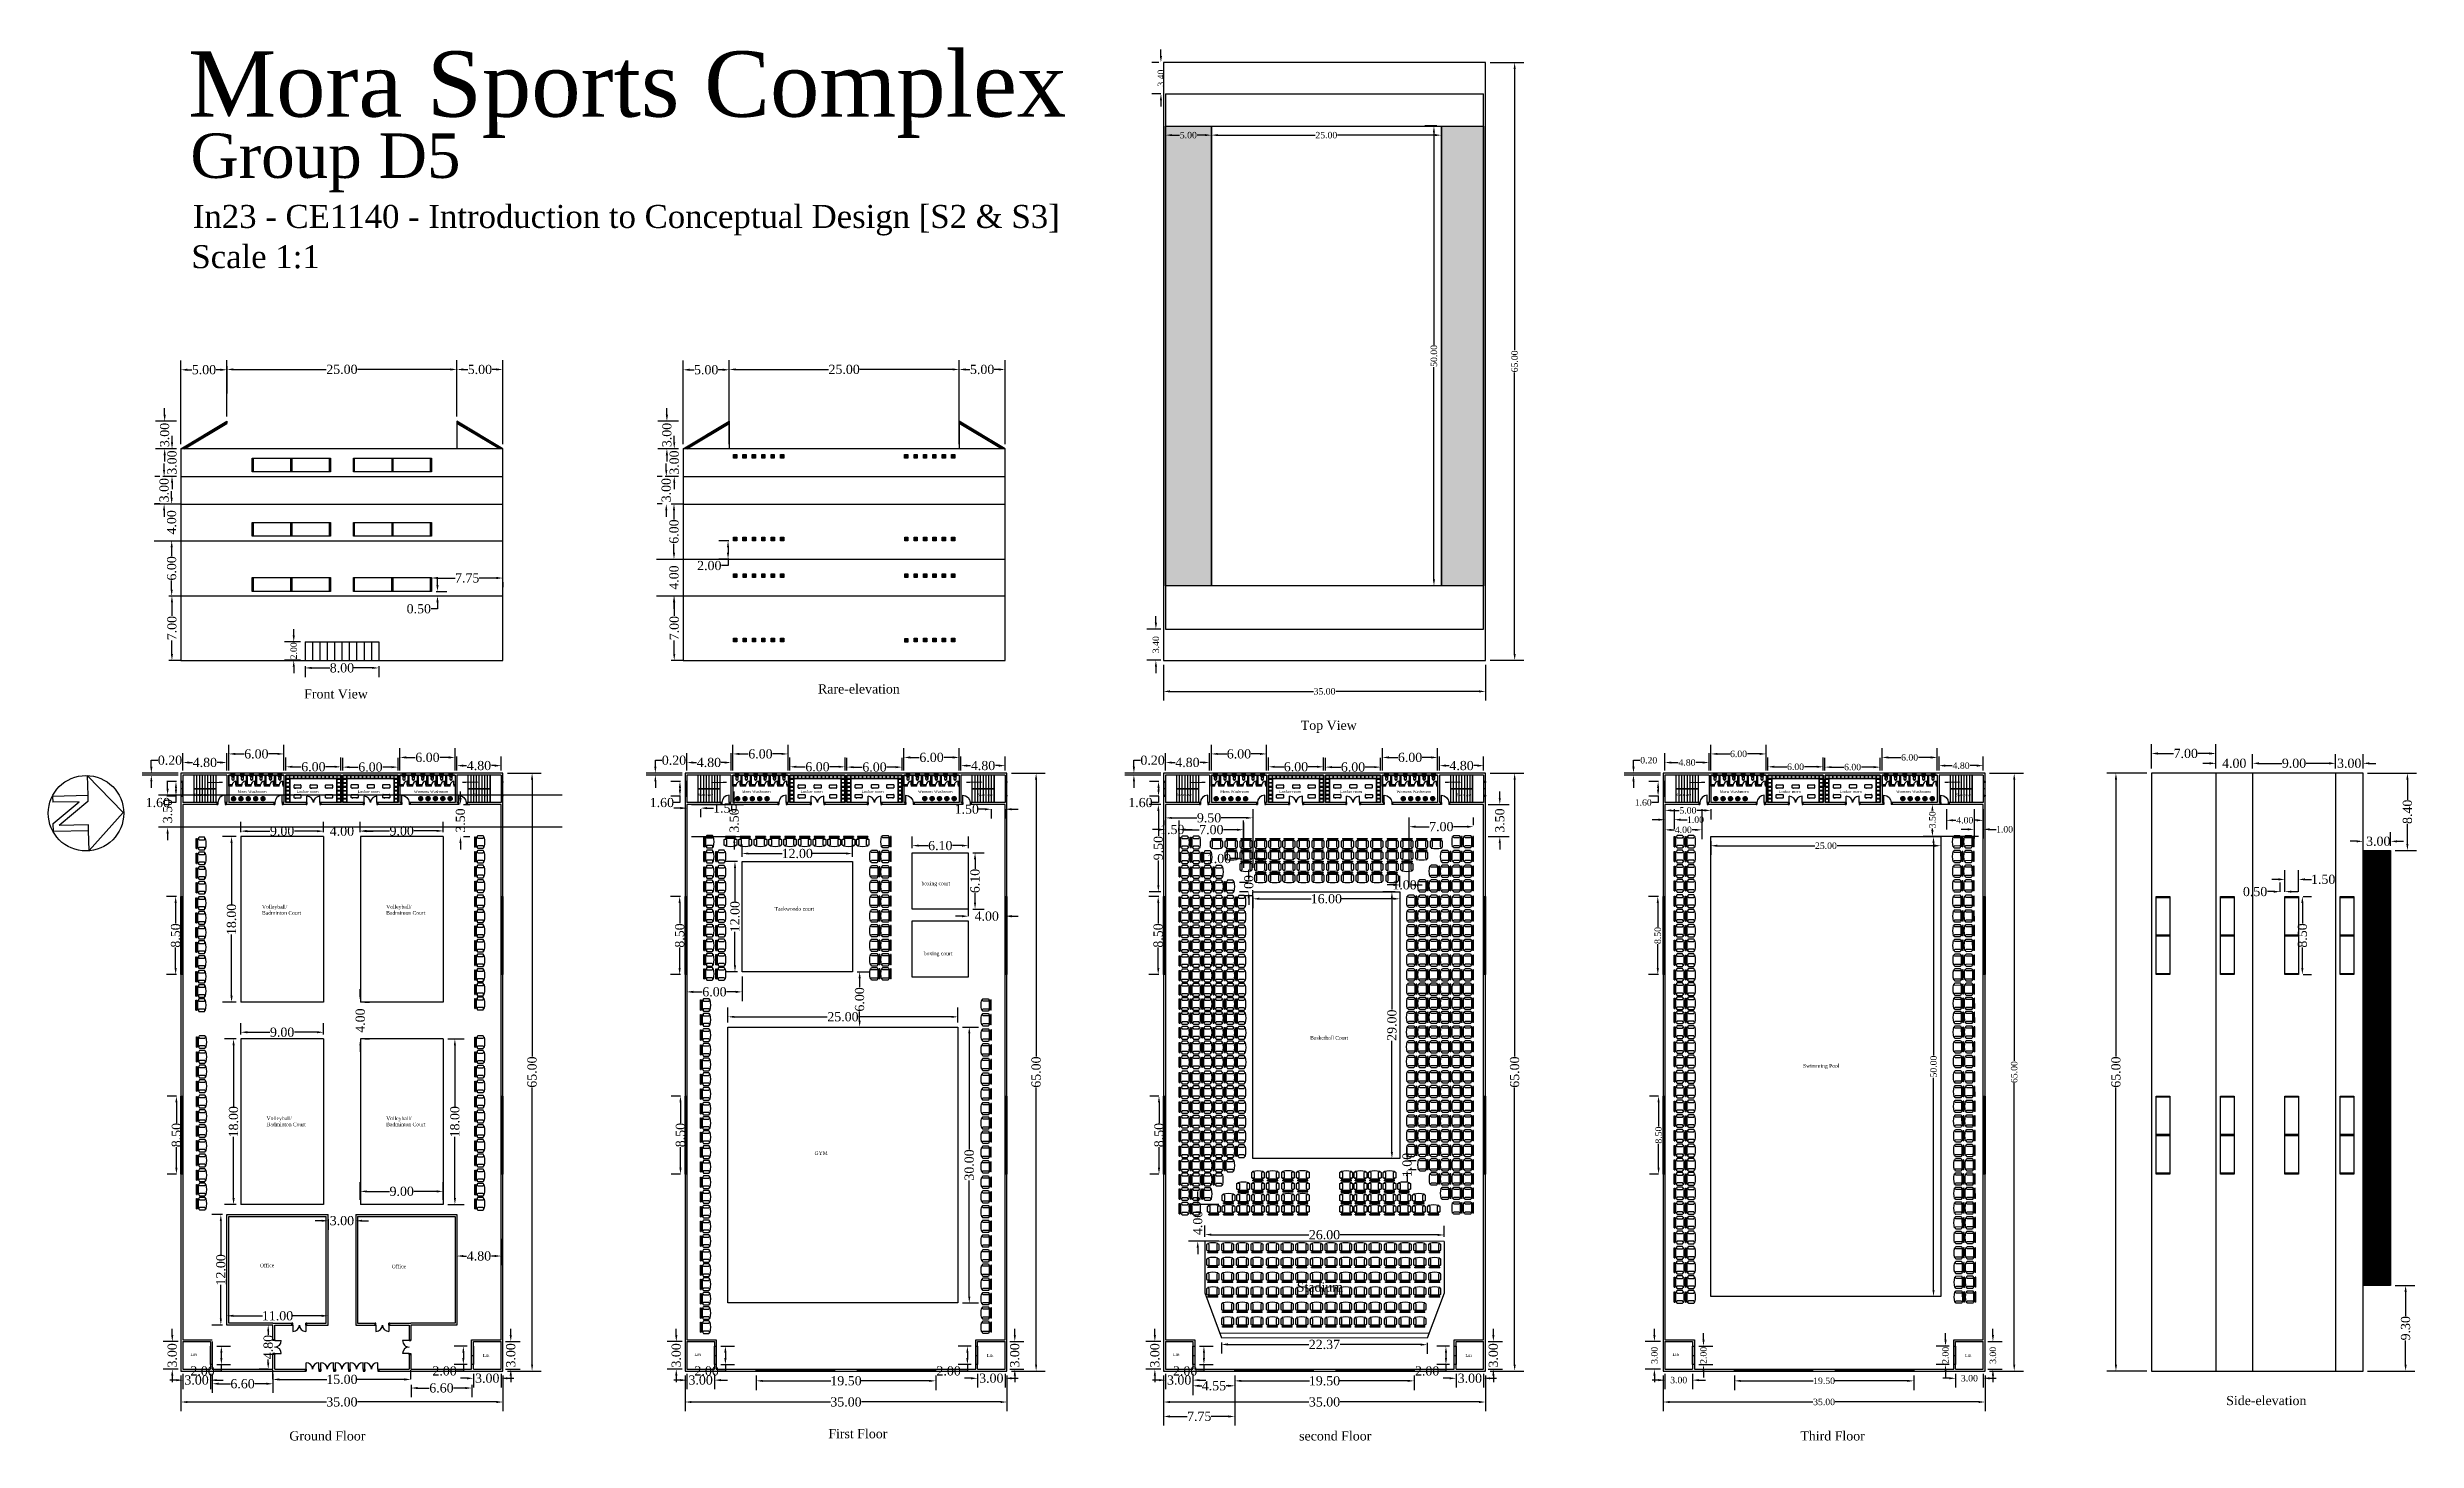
# Model space of a CAD drawing. Header units: metres. Extents: x 31 to 289, y -25 to 127.
import ezdxf
from ezdxf import colors
from ezdxf.entities.mleader import LeaderData, LeaderLine
from ezdxf.math import Vec2, Vec3

# ---------------------------------------------------------------- set-up
doc = ezdxf.new("R2010")
doc.units = ezdxf.units.M
doc.header["$MEASUREMENT"] = 0
for name, color, linetype in [('courts', 90, 'Continuous'), ('dim', 50, 'Continuous'), ('dw', 160, 'Continuous'), ('obj', 213, 'Continuous'), ('txt', 130, 'Continuous')]:
    doc.layers.add(name, color=color, linetype=linetype)
doc.styles.get("Standard").update_dxf_attribs({"font": 'times.ttf', "height": 1})
doc.dimstyles.new('1-1m', dxfattribs={"dimtxt": 0.7, "dimasz": 0.7, "dimexe": 1, "dimexo": 0.5, "dimgap": 0.09, "dimtad": 0, "dimtoh": 1, "dimzin": 0, "dimdsep": 46, "dimtxsty": 'Standard', "dimcen": 0.09, "dimclrd": 2, "dimclrt": 2, "dimadec": 0, "dimazin": 0, "dimtfac": 1, "dimtofl": 0, "dimtmove": 0, "dimatfit": 3, "dimfxl": 1, "dimtolj": 1, "dimtzin": 0, "dimarcsym": 0})

msp = doc.modelspace()

# ---------------------------------------------------------------- texts
at = {"layer": 'dim', "insert": (68.121, 33.339), "char_height": 0.4, "attachment_point": 1}
msp.add_mtext_dynamic_manual_height_columns('\\pxt8;Volleyball/\\P\\ptz;Badminton Court', width=5.06334, gutter_width=1, heights=[1.244], dxfattribs=at)
at = {"layer": 'txt'}
for s, height, p in [('Mora Sports Complex ', 7.10982, (46.608, 119.04)), ('Group D5', 4.8287, (46.835, 112.386)), ('In23 - CE1140 - Introduction to Conceptual Design [S2 & S3]', 2.50175, (47.102, 106.94)), ('Scale 1:1', 2.5018, (46.946, 102.57))]:
    msp.add_text(s, height=height, dxfattribs=at).set_placement(p)
at = {"layer": 'txt', "attachment_point": 1}
for s, width, heights, insert, char_height in [('Front View', 8.20046, [1.287], (59.208, 56.784), 1), ('Rare-elevation', 8.20046, [1.287], (115.067, 57.32), 1), ('Top View', 8.20046, [1.287], (167.551, 53.371), 1), ('Staircase', 5.06334, [1.244], (47.212, 45.488), 0.3), ('Mens Washroom', 5.06334, [1.244], (51.977, 45.807), 0.3), ('Locker room', 5.06334, [1.244], (58.394, 45.807), 0.3), ('Locker room', 5.06334, [1.244], (65.024, 45.807), 0.3), ('Womens Washroom', 5.06334, [1.244], (71.141, 45.807), 0.3), ('Staircase', 5.06334, [1.244], (77.612, 45.463), 0.3), ('Staircase', 5.06334, [1.244], (102.008, 45.488), 0.3), ('Mens Washroom', 5.06334, [1.244], (106.773, 45.807), 0.3), ('Locker room', 5.06334, [1.244], (113.19, 45.807), 0.3), ('Locker room', 5.06334, [1.244], (119.819, 45.807), 0.3), ('Womens Washroom', 5.06334, [1.244], (125.936, 45.807), 0.3), ('Staircase', 5.06334, [1.244], (132.408, 45.463), 0.3), ('Staircase', 5.06334, [1.244], (154.032, 45.488), 0.3), ('Mens Washroom', 5.06334, [1.244], (158.797, 45.807), 0.3), ('Locker room', 5.06334, [1.244], (165.214, 45.807), 0.3), ('Locker room', 5.06334, [1.244], (171.844, 45.807), 0.3), ('Womens Washroom', 5.06334, [1.244], (177.96, 45.807), 0.3), ('Staircase', 5.06334, [1.244], (184.432, 45.463), 0.3), ('Staircase', 5.06334, [1.244], (208.342, 45.488), 0.3), ('Mens Washroom', 5.06334, [1.244], (213.107, 45.807), 0.3), ('Locker room', 5.06334, [1.244], (219.524, 45.807), 0.3), ('Locker room', 5.06334, [1.244], (226.154, 45.807), 0.3), ('Womens Washroom', 5.06334, [1.244], (232.271, 45.807), 0.3), ('Staircase', 5.06334, [1.244], (238.742, 45.463), 0.3), ('boxing court', 5.06334, [1.244], (126.315, 35.875), 0.4), ('\\pxt8;Volleyball/\\P\\ptz;Badminton Court', 5.06334, [1.244], (54.621, 33.339), 0.4), ('\\pxt8;Volleyball/\\P\\ptz;Badminton Court', 5.06334, [1.244], (68.121, 33.339), 0.4), ('Taekwondo court', 5.06334, [1.244], (110.357, 33.107), 0.4), ('boxing court', 5.06334, [1.244], (126.572, 28.249), 0.4), ('Basketball Court', 5.06334, [1.244], (168.571, 19.083), 0.4), ('Swimming Pool', 5.06334, [1.244], (222.154, 16.039), 0.4), ('\\pxt8;Volleyball/\\P\\ptz;Badminton Court', 5.06334, [1.244], (55.121, 10.339), 0.4), ('\\pxt8;Volleyball/\\P\\ptz;Badminton Court', 5.06334, [1.244], (68.121, 10.339), 0.4), ('GYM', 5.06334, [1.244], (114.695, 6.549), 0.4), ('Office', 5.06334, [1.244], (54.39, -5.659), 0.4), ('Office', 5.06334, [1.244], (68.719, -5.768), 0.4), ('Stadium', 5.06334, [1.244], (167.115, -7.707), 1), ('Lift', 5.06334, [1.244], (46.851, -15.402), 0.3), ('Lift', 5.06334, [1.244], (101.647, -15.402), 0.3), ('Lift', 5.06334, [1.244], (153.671, -15.402), 0.3), ('Lift', 5.06334, [1.244], (207.981, -15.402), 0.3), ('Lift', 5.06334, [1.244], (78.644, -15.505), 0.3), ('Lift', 5.06334, [1.244], (133.439, -15.505), 0.3), ('Lift', 5.06334, [1.244], (185.464, -15.505), 0.3), ('Lift', 5.06334, [1.244], (239.774, -15.505), 0.3), ('Side-elevation', 8.20046, [1.287], (268.154, -20.05), 1), ('Ground Floor', 8.20046, [1.287], (57.596, -23.895), 1), ('First Floor', 8.20046, [1.287], (116.187, -23.652), 1), ('second Floor', 8.20046, [1.287], (167.372, -23.895), 1), ('Third Floor', 8.20046, [1.287], (221.861, -23.895), 1)]:
    msp.add_mtext_dynamic_manual_height_columns(s, width=width, gutter_width=1, heights=heights, dxfattribs=dict(at, insert=insert, char_height=char_height))

# ---------------------------------------------------------------- blocks, each defined once
blk = doc.blocks.new('d1')
at = {"layer": 'dw'}
for p, q in [((0, 0.2), (0.1, 0.2)), ((0, 0.2), (0, 0)), ((0, 0), (0.1, 0)), ((0.1, 0.2), (0.1, 0)), ((0.9, 0.2), (0.9, 1)), ((0.9, 0.2), (1, 0.2)), ((0.9, 0.2), (0.9, 0)), ((0.9, 0), (1, 0)), ((1, 0.2), (1, 0))]:
    blk.add_line(p, q, dxfattribs=at)
blk.add_arc((0.9, 0.2), 0.8, 90, 180, dxfattribs=at)
blk = doc.blocks.new('dd1')
at = {"layer": 'dw'}
for p, q in [((0, 0.2), (0.1, 0.2)), ((0, 0.2), (0, 0)), ((0, 0), (0.1, 0)), ((0.1, 0.2), (0.1, 0.9)), ((0.1, 0.2), (0.1, 0)), ((1.5, 0.2), (1.5, 0.9)), ((1.5, 0.2), (1.6, 0.2)), ((1.5, 0.2), (1.5, 0)), ((1.5, 0), (1.6, 0)), ((1.6, 0.2), (1.6, 0))]:
    blk.add_line(p, q, dxfattribs=at)
for centre, start, end in [((0.1, 0.2), 0, 90), ((1.5, 0.2), 90, 180)]:
    blk.add_arc(centre, 0.7, start, end, dxfattribs=at)
blk = doc.blocks.new('Toilet - top')
for p, q in [((-10, -8), (-8, -8)), ((-10, -10), (-10, -8)), ((-7, -10), (-10, -10)), ((-8, -8), (-8, -8)), ((-7, -8), (-7, -10)), ((-4, -8), (-6, -14)), ((4, -14), (-4, -14)), ((4, -8), (6, -14)), ((10, -6), (10, -2))]:
    blk.add_line(p, q)
blk.add_lwpolyline([(10, -8), (10, 0), (-10, 0), (-10, -8)], close=True)
for points in [[(-10, -2), (-10, -6)], [(8, -1), (-8, -1)], [(-8, -7), (8, -7)]]:
    blk.add_lwpolyline(points)
for centre, radius, start, end in [((-9, -2), 0.884, 81.8699, 188.1301), ((-9, -6), 0.884, 171.8699, 278.1301), ((4, -22), 12.2, 141.4691, 247.9714), ((4, -22), 11.3, 136.3677, 238.9468), ((0, -28), 4, 245.7318, 294.2682), ((0, -29), 4, 254.8605, 285.1395), ((-4, -22), 12.2, 292.0284, 38.5307), ((-4, -22), 11.3, 301.053, 43.6321), ((9, -2), 0.884, 351.8699, 98.1301), ((9, -6), 0.884, 261.8699, 8.1301)]:
    blk.add_arc(centre, radius, start, end)
blk = doc.blocks.new('Sink - Oval top')
for p, q in [((-1, 0), (1, 0)), ((0, 1), (0, -1))]:
    blk.add_line(p, q)
at = {"linetype": 'Continuous'}
for points in [[(-12, 0, 0.117634), (-11, -3, 0.104469), (-9, -7, 0.090016), (-5, -9, 0.08192), (0, -10, 0.08192), (4, -9, 0.090016), (8, -7, 0.104469), (11, -4, 0.117634), (12, 0, 0.117634), (11, 3, 0.104469), (9, 7, 0.090016), (5, 9, 0.08192), (0, 10, 0.08192), (-4, 9, 0.090016), (-8, 7, 0.104469), (-11, 4, 0.117634)], [(-11, 0, 0.118622), (-11, -3, 0.104678), (-8, -6, 0.089562), (-5, -8, 0.081185), (0, -9, 0.081185), (4, -8, 0.089562), (8, -7, 0.104678), (10, -4, 0.118622), (11, 0, 0.118622), (11, 3, 0.104678), (8, 6, 0.089562), (5, 8, 0.081185), (0, 9, 0.081185), (-4, 8, 0.089562), (-8, 7, 0.104678), (-10, 4, 0.118622)], [(-7, 0, 0.118283), (-7, -2, 0.104607), (-5, -4, 0.089718), (-3, -6, 0.081436), (0, -6, 0.081436), (3, -6, 0.089718), (5, -4, 0.104607), (7, -2, 0.118283), (7, 0, 0.118283), (7, 2, 0.104607), (5, 4, 0.089718), (3, 6, 0.081436), (0, 6, 0.081436), (-3, 6, 0.089718), (-5, 4, 0.104607), (-7, 2, 0.118283)]]:
    blk.add_lwpolyline(points, format="xyb", close=True, dxfattribs=at)
for radius in [1.5, 1]:
    blk.add_circle((0, 0), radius)
blk = doc.blocks.new('Wall Cabinet - 18 x 36 in front')
for p, q in [((17.5, -1.5), (17.5, -16.5)), ((18.5, -16.5), (18.5, -1.5))]:
    blk.add_line(p, q)
blk.add_lwpolyline([(0, -18), (0, 0), (36, 0), (36, -18)], close=True)
for points in [[(17.5, -16.5), (1.5, -16.5), (1.5, -1.5), (17.5, -1.5)], [(18.5, -1.5), (34.5, -1.5), (34.5, -16.5), (18.5, -16.5)]]:
    blk.add_lwpolyline(points)
blk = doc.blocks.new('Desk - 30 x 60 in.')
at = {"linetype": 'Continuous'}
for p, q in [((-26.999995, 0), (26.999995, 0)), ((-29.999995, -27), (-29.999995, -3)), ((26.999995, -30), (-26.999995, -30)), ((-20.000005, -30), (-20.000005, -31)), ((-20.000005, -31), (-16.000005, -31)), ((-16.000005, -31), (-16.000005, -30)), ((15.999995, -31), (15.999995, -30)), ((19.999995, -31), (15.999995, -31)), ((19.999995, -30), (19.999995, -31)), ((29.999995, -3), (29.999995, -27))]:
    blk.add_line(p, q, dxfattribs=at)
for centre, start, end in [((-26.499995, -3.5), 98.1301, 171.8698999999), ((26.499995, -3.5), 8.130102, 81.8698999999), ((-26.499995, -26.5), 188.1301000001, 261.8699), ((26.499995, -26.5), 278.1301000001, 351.8698999999)]:
    blk.add_arc(centre, 3.535534, start, end, dxfattribs=at)
blk = doc.blocks.new('Chair - Desk')
at = {"linetype": 'Continuous'}
for p, q in [((-8.5, 0), (-8.5, -1)), ((-8.5, 0), (8.5, 0)), ((8.5, 0), (8.5, -1)), ((-10.5, -5), (-10.5, -14)), ((-8.5, -3), (-8.5, -4)), ((-8.5, -3), (8.5, -3)), ((-8.5, -15), (-8.5, -16)), ((-6.5, -14), (-6.5, -5)), ((-2, -3), (-2, -1.9355)), ((2, -1.9576), (2, -3)), ((6.5, -5), (6.5, -14)), ((8.5, -3), (8.5, -4)), ((8.5, -15), (8.5, -16)), ((10.5, -14), (10.5, -5))]:
    blk.add_line(p, q, dxfattribs=at)
for centre, radius, start, end in [((-8.5, -6.5), 2.5, 36.8699, 143.1301), ((-8.5, -12.5), 2.5, 216.8699, 323.1301), ((0, 34.625), 36.625, 256.5803, 283.4197), ((0, 19.625), 36.625, 256.5803, 283.4197), ((8.5, -6.5), 2.5, 36.8699, 143.1301), ((8.5, -12.5), 2.5, 216.8699, 323.1301)]:
    blk.add_arc(centre, radius, start, end, dxfattribs=at)
blk = doc.blocks.new('w1')
at = {"layer": 'dw'}
for p, q in [((-0.2, 0), (0, 0)), ((-0.2, -8.5), (-0.2, 0)), ((0, 0), (0, -8.5)), ((-0.2, -0.1), (0, -0.1)), ((-0.1, -4.2), (-0.1, -0.1)), ((-0.2, -4.2), (0, -4.2)), ((-0.2, -4.3), (0, -4.3)), ((-0.1, -4.3), (-0.1, -8.4)), ((0, -8.4), (-0.2, -8.4)), ((0, -8.5), (-0.2, -8.5))]:
    blk.add_line(p, q, dxfattribs=at)
blk = doc.blocks.new('*D19')
at = {"layer": 'Defpoints', "color": 0, "transparency": 16777216}
for p in [(152.83, 47.46), (157.63, 48.82), (157.63, 47.46)]:
    blk.add_point(p, dxfattribs=at)
at = {"layer": 'dim', "color": 0, "lineweight": -2, "transparency": 16777216}
for p, q in [((152.83, 47.96), (152.83, 49.82)), ((157.63, 47.96), (157.63, 49.82))]:
    blk.add_line(p, q, dxfattribs=at)
at = {"layer": 'dim', "color": 2, "lineweight": -2, "transparency": 16777216}
for p, q in [((153.53, 48.82), (153.89, 48.82)), ((156.93, 48.82), (156.58, 48.82))]:
    blk.add_line(p, q, dxfattribs=at)
at = {"layer": 'dim', "color": 2, "transparency": 16777216}
for points in [[(153.53, 48.93), (153.53, 48.7), (152.83, 48.82)], [(156.93, 48.93), (156.93, 48.7), (157.63, 48.82)]]:
    blk.add_solid(points, dxfattribs=at)
at = {"layer": 'dim', "color": 2, "transparency": 16777216, "insert": (155.23, 48.82), "char_height": 1, "attachment_point": 5}
blk.add_mtext('\\A1;4.80', dxfattribs=at)
blk = doc.blocks.new('*D20')
at = {"layer": 'Defpoints', "color": 0, "transparency": 16777216}
for p in [(163.83, 49.75), (157.83, 47.46), (163.83, 47.46)]:
    blk.add_point(p, dxfattribs=at)
at = {"layer": 'dim', "color": 0, "lineweight": -2, "transparency": 16777216}
for p, q in [((157.83, 47.96), (157.83, 50.75)), ((163.83, 47.96), (163.83, 50.75))]:
    blk.add_line(p, q, dxfattribs=at)
at = {"layer": 'dim', "color": 2, "lineweight": -2, "transparency": 16777216}
for p, q in [((158.53, 49.75), (159.51, 49.75)), ((163.13, 49.75), (162.16, 49.75))]:
    blk.add_line(p, q, dxfattribs=at)
at = {"layer": 'dim', "color": 2, "transparency": 16777216}
for points in [[(158.53, 49.87), (158.53, 49.64), (157.83, 49.75)], [(163.13, 49.87), (163.13, 49.64), (163.83, 49.75)]]:
    blk.add_solid(points, dxfattribs=at)
at = {"layer": 'dim', "color": 2, "transparency": 16777216, "insert": (160.83, 49.75), "char_height": 1, "attachment_point": 5}
blk.add_mtext('\\A1;6.00', dxfattribs=at)
blk = doc.blocks.new('*D21')
at = {"layer": 'Defpoints', "color": 0, "transparency": 16777216}
for p in [(164.03, 48.35), (164.03, 47.46), (170.03, 47.46)]:
    blk.add_point(p, dxfattribs=at)
at = {"layer": 'dim', "color": 0, "lineweight": -2, "transparency": 16777216}
for p, q in [((164.03, 47.96), (164.03, 49.35)), ((170.03, 47.96), (170.03, 49.35))]:
    blk.add_line(p, q, dxfattribs=at)
at = {"layer": 'dim', "color": 2, "lineweight": -2, "transparency": 16777216}
for p, q in [((164.73, 48.35), (165.71, 48.35)), ((169.33, 48.35), (168.36, 48.35))]:
    blk.add_line(p, q, dxfattribs=at)
at = {"layer": 'dim', "color": 2, "transparency": 16777216}
for points in [[(164.73, 48.47), (164.73, 48.24), (164.03, 48.35)], [(169.33, 48.47), (169.33, 48.24), (170.03, 48.35)]]:
    blk.add_solid(points, dxfattribs=at)
at = {"layer": 'dim', "color": 2, "transparency": 16777216, "insert": (167.03, 48.35), "char_height": 1, "attachment_point": 5}
blk.add_mtext('\\A1;6.00', dxfattribs=at)
blk = doc.blocks.new('*D22')
at = {"layer": 'Defpoints', "color": 0, "transparency": 16777216}
for p in [(170.23, 47.46), (176.23, 48.32), (176.23, 47.46)]:
    blk.add_point(p, dxfattribs=at)
at = {"layer": 'dim', "color": 0, "lineweight": -2, "transparency": 16777216}
for p, q in [((170.23, 47.96), (170.23, 49.32)), ((176.23, 47.96), (176.23, 49.32))]:
    blk.add_line(p, q, dxfattribs=at)
at = {"layer": 'dim', "color": 2, "lineweight": -2, "transparency": 16777216}
for p, q in [((170.93, 48.32), (171.91, 48.32)), ((175.53, 48.32), (174.56, 48.32))]:
    blk.add_line(p, q, dxfattribs=at)
at = {"layer": 'dim', "color": 2, "transparency": 16777216}
for points in [[(170.93, 48.43), (170.93, 48.2), (170.23, 48.32)], [(175.53, 48.43), (175.53, 48.2), (176.23, 48.32)]]:
    blk.add_solid(points, dxfattribs=at)
at = {"layer": 'dim', "color": 2, "transparency": 16777216, "insert": (173.23, 48.32), "char_height": 1, "attachment_point": 5}
blk.add_mtext('\\A1;6.00', dxfattribs=at)
blk = doc.blocks.new('*D23')
at = {"layer": 'Defpoints', "color": 0, "transparency": 16777216}
for p in [(182.43, 49.37), (176.43, 47.46), (182.43, 47.46)]:
    blk.add_point(p, dxfattribs=at)
at = {"layer": 'dim', "color": 0, "lineweight": -2, "transparency": 16777216}
for p, q in [((176.43, 47.96), (176.43, 50.37)), ((182.43, 47.96), (182.43, 50.37))]:
    blk.add_line(p, q, dxfattribs=at)
at = {"layer": 'dim', "color": 2, "lineweight": -2, "transparency": 16777216}
for p, q in [((177.13, 49.37), (178.11, 49.37)), ((181.73, 49.37), (180.76, 49.37))]:
    blk.add_line(p, q, dxfattribs=at)
at = {"layer": 'dim', "color": 2, "transparency": 16777216}
for points in [[(177.13, 49.49), (177.13, 49.25), (176.43, 49.37)], [(181.73, 49.49), (181.73, 49.25), (182.43, 49.37)]]:
    blk.add_solid(points, dxfattribs=at)
at = {"layer": 'dim', "color": 2, "transparency": 16777216, "insert": (179.43, 49.37), "char_height": 1, "attachment_point": 5}
blk.add_mtext('\\A1;6.00', dxfattribs=at)
blk = doc.blocks.new('*D24')
at = {"layer": 'Defpoints', "color": 0, "transparency": 16777216}
for p in [(182.63, 47.46), (187.43, 48.48), (187.43, 47.46)]:
    blk.add_point(p, dxfattribs=at)
at = {"layer": 'dim', "color": 0, "lineweight": -2, "transparency": 16777216}
for p, q in [((182.63, 47.96), (182.63, 49.48)), ((187.43, 47.96), (187.43, 49.48))]:
    blk.add_line(p, q, dxfattribs=at)
at = {"layer": 'dim', "color": 2, "lineweight": -2, "transparency": 16777216}
for p, q in [((183.33, 48.48), (183.69, 48.48)), ((186.73, 48.48), (186.38, 48.48))]:
    blk.add_line(p, q, dxfattribs=at)
at = {"layer": 'dim', "color": 2, "transparency": 16777216}
for points in [[(183.33, 48.6), (183.33, 48.36), (182.63, 48.48)], [(186.73, 48.6), (186.73, 48.36), (187.43, 48.48)]]:
    blk.add_solid(points, dxfattribs=at)
at = {"layer": 'dim', "color": 2, "transparency": 16777216, "insert": (185.03, 48.48), "char_height": 1, "attachment_point": 5}
blk.add_mtext('\\A1;4.80', dxfattribs=at)
blk = doc.blocks.new('*D25')
at = {"layer": 'Defpoints', "color": 0, "transparency": 16777216}
for p in [(77.61, -17.14), (80.61, -17.14), (80.61, -18.13)]:
    blk.add_point(p, dxfattribs=at)
at = {"layer": 'dim', "color": 0, "lineweight": -2, "transparency": 16777216}
for p, q in [((77.61, -17.64), (77.61, -19.13)), ((80.61, -17.64), (80.61, -19.13))]:
    blk.add_line(p, q, dxfattribs=at)
at = {"layer": 'dim', "color": 2, "lineweight": -2, "transparency": 16777216}
for p, q in [((76.91, -18.13), (76.21, -18.13)), ((81.31, -18.13), (82.01, -18.13))]:
    blk.add_line(p, q, dxfattribs=at)
at = {"layer": 'dim', "color": 2, "transparency": 16777216}
for points in [[(76.91, -18.02), (76.91, -18.25), (77.61, -18.13)], [(81.31, -18.02), (81.31, -18.25), (80.61, -18.13)]]:
    blk.add_solid(points, dxfattribs=at)
at = {"layer": 'dim', "color": 2, "transparency": 16777216, "insert": (79.11, -18.13), "char_height": 1, "attachment_point": 5}
blk.add_mtext('\\A1;3.00', dxfattribs=at)
blk = doc.blocks.new('*D26')
at = {"layer": 'Defpoints', "color": 0, "transparency": 16777216}
for p in [(80.61, -14.14), (80.61, -17.14), (81.67, -17.14)]:
    blk.add_point(p, dxfattribs=at)
at = {"layer": 'dim', "color": 2, "lineweight": -2, "transparency": 16777216}
for p, q in [((81.67, -13.44), (81.67, -12.74)), ((81.67, -17.84), (81.67, -18.54))]:
    blk.add_line(p, q, dxfattribs=at)
at = {"layer": 'dim', "color": 0, "lineweight": -2, "transparency": 16777216}
for p, q in [((81.11, -14.14), (82.67, -14.14)), ((81.11, -17.14), (82.67, -17.14))]:
    blk.add_line(p, q, dxfattribs=at)
at = {"layer": 'dim', "color": 2, "transparency": 16777216}
for points in [[(81.55, -13.44), (81.78, -13.44), (81.67, -14.14)], [(81.55, -17.84), (81.78, -17.84), (81.67, -17.14)]]:
    blk.add_solid(points, dxfattribs=at)
at = {"layer": 'dim', "color": 2, "transparency": 16777216, "insert": (81.67, -15.64), "char_height": 1, "attachment_point": 5, "rotation": 90}
blk.add_mtext('\\A1;3.00', dxfattribs=at)
blk = doc.blocks.new('*D27')
at = {"layer": 'Defpoints', "color": 0, "transparency": 16777216}
for p in [(77.41, -14.64), (76.51, -16.64), (77.41, -16.64)]:
    blk.add_point(p, dxfattribs=at)
at = {"layer": 'dim', "color": 0, "lineweight": -2, "transparency": 16777216}
for p, q in [((76.91, -14.64), (75.51, -14.64)), ((76.91, -16.64), (75.51, -16.64))]:
    blk.add_line(p, q, dxfattribs=at)
at = {"layer": 'dim', "color": 2, "lineweight": -2, "transparency": 16777216}
for p, q in [((76.51, -15.34), (76.51, -15.94)), ((76.51, -17.34), (75.81, -17.34)), ((76.51, -16.64), (76.51, -17.34))]:
    blk.add_line(p, q, dxfattribs=at)
at = {"layer": 'dim', "color": 2, "transparency": 16777216}
for points in [[(76.4, -15.34), (76.63, -15.34), (76.51, -14.64)], [(76.4, -15.94), (76.63, -15.94), (76.51, -16.64)]]:
    blk.add_solid(points, dxfattribs=at)
at = {"layer": 'dim', "color": 2, "transparency": 16777216, "insert": (74.47, -17.34), "char_height": 1, "attachment_point": 5}
blk.add_mtext('\\A1;2.00', dxfattribs=at)
blk = doc.blocks.new('*D28')
at = {"layer": 'Defpoints', "color": 0, "transparency": 16777216}
for p in [(46.01, -14.14), (44.87, -17.14), (46.01, -17.14)]:
    blk.add_point(p, dxfattribs=at)
at = {"layer": 'dim', "color": 2, "lineweight": -2, "transparency": 16777216}
for p, q in [((44.87, -13.44), (44.87, -12.74)), ((44.87, -17.84), (44.87, -18.54))]:
    blk.add_line(p, q, dxfattribs=at)
at = {"layer": 'dim', "color": 0, "lineweight": -2, "transparency": 16777216}
for p, q in [((45.51, -14.14), (43.87, -14.14)), ((45.51, -17.14), (43.87, -17.14))]:
    blk.add_line(p, q, dxfattribs=at)
at = {"layer": 'dim', "color": 2, "transparency": 16777216}
for points in [[(44.75, -13.44), (44.98, -13.44), (44.87, -14.14)], [(44.75, -17.84), (44.98, -17.84), (44.87, -17.14)]]:
    blk.add_solid(points, dxfattribs=at)
at = {"layer": 'dim', "color": 2, "transparency": 16777216, "insert": (44.87, -15.64), "char_height": 1, "attachment_point": 5, "rotation": 90}
blk.add_mtext('\\A1;3.00', dxfattribs=at)
blk = doc.blocks.new('*D29')
at = {"layer": 'Defpoints', "color": 0, "transparency": 16777216}
for p in [(46.01, -17.14), (49.01, -17.14), (49.01, -18.33)]:
    blk.add_point(p, dxfattribs=at)
at = {"layer": 'dim', "color": 0, "lineweight": -2, "transparency": 16777216}
for p, q in [((46.01, -17.64), (46.01, -19.33)), ((49.01, -17.64), (49.01, -19.33))]:
    blk.add_line(p, q, dxfattribs=at)
at = {"layer": 'dim', "color": 2, "lineweight": -2, "transparency": 16777216}
for p, q in [((45.31, -18.33), (44.61, -18.33)), ((49.71, -18.33), (50.41, -18.33))]:
    blk.add_line(p, q, dxfattribs=at)
at = {"layer": 'dim', "color": 2, "transparency": 16777216}
for points in [[(45.31, -18.22), (45.31, -18.45), (46.01, -18.33)], [(49.71, -18.22), (49.71, -18.45), (49.01, -18.33)]]:
    blk.add_solid(points, dxfattribs=at)
at = {"layer": 'dim', "color": 2, "transparency": 16777216, "insert": (47.51, -18.33), "char_height": 1, "attachment_point": 5}
blk.add_mtext('\\A1;3.00', dxfattribs=at)
blk = doc.blocks.new('*D30')
at = {"color": 0, "lineweight": -2, "transparency": 16777216}
for p, q in [((49.71, -14.64), (51.2, -14.64)), ((49.71, -16.64), (51.2, -16.64))]:
    blk.add_line(p, q, dxfattribs=at)
at = {"color": 2, "lineweight": -2, "transparency": 16777216}
for p, q in [((50.2, -15.34), (50.2, -15.94)), ((50.2, -17.34), (49.5, -17.34)), ((50.2, -16.64), (50.2, -17.34))]:
    blk.add_line(p, q, dxfattribs=at)
at = {"color": 2, "transparency": 16777216}
for points in [[(50.09, -15.34), (50.32, -15.34), (50.2, -14.64)], [(50.09, -15.94), (50.32, -15.94), (50.2, -16.64)]]:
    blk.add_solid(points, dxfattribs=at)
at = {"layer": 'Defpoints', "color": 0, "transparency": 16777216}
for p in [(49.21, -14.64), (49.21, -16.64), (50.2, -16.64)]:
    blk.add_point(p, dxfattribs=at)
at = {"color": 2, "transparency": 16777216, "insert": (48.16, -17.34), "char_height": 1, "attachment_point": 5}
blk.add_mtext('\\A1;2.00', dxfattribs=at)
blk = doc.blocks.new('*D31')
at = {"layer": 'Defpoints', "color": 0, "transparency": 16777216}
for p in [(152.63, 34.26), (152.05, 25.76), (152.63, 25.76)]:
    blk.add_point(p, dxfattribs=at)
at = {"layer": 'dim', "color": 0, "lineweight": -2, "transparency": 16777216}
for p, q in [((152.13, 34.26), (151.05, 34.26)), ((152.13, 25.76), (151.05, 25.76))]:
    blk.add_line(p, q, dxfattribs=at)
at = {"layer": 'dim', "color": 2, "lineweight": -2, "transparency": 16777216}
for p, q in [((152.05, 33.56), (152.05, 31.32)), ((152.05, 26.46), (152.05, 28.7))]:
    blk.add_line(p, q, dxfattribs=at)
at = {"layer": 'dim', "color": 2, "transparency": 16777216}
for points in [[(151.94, 33.56), (152.17, 33.56), (152.05, 34.26)], [(151.94, 26.46), (152.17, 26.46), (152.05, 25.76)]]:
    blk.add_solid(points, dxfattribs=at)
at = {"layer": 'dim', "color": 2, "transparency": 16777216, "insert": (152.05, 30.01), "char_height": 1, "attachment_point": 5, "rotation": 90}
blk.add_mtext('\\A1;8.50', dxfattribs=at)
blk = doc.blocks.new('*D32')
at = {"layer": 'Defpoints', "color": 0, "transparency": 16777216}
for p in [(152.63, 12.56), (152.14, 4.06), (152.63, 4.06)]:
    blk.add_point(p, dxfattribs=at)
at = {"layer": 'dim', "color": 0, "lineweight": -2, "transparency": 16777216}
for p, q in [((152.13, 12.56), (151.14, 12.56)), ((152.13, 4.06), (151.14, 4.06))]:
    blk.add_line(p, q, dxfattribs=at)
at = {"layer": 'dim', "color": 2, "lineweight": -2, "transparency": 16777216}
for p, q in [((152.14, 11.86), (152.14, 9.62)), ((152.14, 4.76), (152.14, 7))]:
    blk.add_line(p, q, dxfattribs=at)
at = {"layer": 'dim', "color": 2, "transparency": 16777216}
for points in [[(152.02, 11.86), (152.25, 11.86), (152.14, 12.56)], [(152.02, 4.76), (152.25, 4.76), (152.14, 4.06)]]:
    blk.add_solid(points, dxfattribs=at)
at = {"layer": 'dim', "color": 2, "transparency": 16777216, "insert": (152.14, 8.31), "char_height": 1, "attachment_point": 5, "rotation": 90}
blk.add_mtext('\\A1;8.50', dxfattribs=at)
blk = doc.blocks.new('*D33')
at = {"layer": 'Defpoints', "color": 0, "transparency": 16777216}
for p in [(187.63, 47.66), (187.63, -17.34), (190.8, -17.34)]:
    blk.add_point(p, dxfattribs=at)
at = {"layer": 'dim', "color": 0, "lineweight": -2, "transparency": 16777216}
for p, q in [((188.13, 47.66), (191.8, 47.66)), ((188.13, -17.34), (191.8, -17.34))]:
    blk.add_line(p, q, dxfattribs=at)
at = {"layer": 'dim', "color": 2, "lineweight": -2, "transparency": 16777216}
for p, q in [((190.8, 46.96), (190.8, 16.85)), ((190.8, -16.64), (190.8, 13.47))]:
    blk.add_line(p, q, dxfattribs=at)
at = {"layer": 'dim', "color": 2, "transparency": 16777216}
for points in [[(190.69, 46.96), (190.92, 46.96), (190.8, 47.66)], [(190.69, -16.64), (190.92, -16.64), (190.8, -17.34)]]:
    blk.add_solid(points, dxfattribs=at)
at = {"layer": 'dim', "color": 2, "transparency": 16777216, "insert": (190.8, 15.16), "char_height": 1, "attachment_point": 5, "rotation": 90}
blk.add_mtext('\\A1;65.00', dxfattribs=at)
blk = doc.blocks.new('*D34')
at = {"layer": 'Defpoints', "color": 0, "transparency": 16777216}
for p in [(45.81, -17.34), (80.81, -17.34), (80.81, -20.71)]:
    blk.add_point(p, dxfattribs=at)
at = {"layer": 'dim', "color": 0, "lineweight": -2, "transparency": 16777216}
for p, q in [((45.81, -17.84), (45.81, -21.71)), ((80.81, -17.84), (80.81, -21.71))]:
    blk.add_line(p, q, dxfattribs=at)
at = {"layer": 'dim', "color": 2, "lineweight": -2, "transparency": 16777216}
for p, q in [((46.51, -20.71), (61.62, -20.71)), ((80.11, -20.71), (65.01, -20.71))]:
    blk.add_line(p, q, dxfattribs=at)
at = {"layer": 'dim', "color": 2, "transparency": 16777216}
for points in [[(46.51, -20.6), (46.51, -20.83), (45.81, -20.71)], [(80.11, -20.6), (80.11, -20.83), (80.81, -20.71)]]:
    blk.add_solid(points, dxfattribs=at)
at = {"layer": 'dim', "color": 2, "transparency": 16777216, "insert": (63.31, -20.71), "char_height": 1, "attachment_point": 5}
blk.add_mtext('\\A1;35.00', dxfattribs=at)
blk = doc.blocks.new('*D35')
at = {"layer": 'Defpoints', "color": 0, "transparency": 16777216}
for p in [(152.63, 46.76), (152.09, 45.16), (152.63, 45.16)]:
    blk.add_point(p, dxfattribs=at)
at = {"layer": 'dim', "color": 0, "lineweight": -2, "transparency": 16777216}
for p, q in [((152.13, 46.76), (151.09, 46.76)), ((152.13, 45.16), (151.09, 45.16))]:
    blk.add_line(p, q, dxfattribs=at)
at = {"layer": 'dim', "color": 2, "lineweight": -2, "transparency": 16777216}
for p, q in [((152.09, 44.46), (151.39, 44.46)), ((152.09, 46.06), (152.09, 45.86)), ((152.09, 45.16), (152.09, 44.46))]:
    blk.add_line(p, q, dxfattribs=at)
at = {"layer": 'dim', "color": 2, "transparency": 16777216}
for points in [[(151.97, 46.06), (152.2, 46.06), (152.09, 46.76)], [(151.97, 45.86), (152.2, 45.86), (152.09, 45.16)]]:
    blk.add_solid(points, dxfattribs=at)
at = {"layer": 'dim', "color": 2, "transparency": 16777216, "insert": (150.12, 44.46), "char_height": 1, "attachment_point": 5}
blk.add_mtext('\\A1;1.60', dxfattribs=at)
blk = doc.blocks.new('*D37')
at = {"layer": 'Defpoints', "color": 0, "transparency": 16777216}
for p in [(149.41, 47.66), (152.83, 47.66), (152.83, 47.46)]:
    blk.add_point(p, dxfattribs=at)
at = {"layer": 'dim', "color": 2, "lineweight": -2, "transparency": 16777216}
for p, q in [((149.41, 48.36), (149.41, 49.06)), ((149.41, 49.06), (150.11, 49.06)), ((149.41, 46.76), (149.41, 46.06))]:
    blk.add_line(p, q, dxfattribs=at)
at = {"layer": 'dim', "color": 0, "lineweight": -2, "transparency": 16777216}
for p, q in [((152.33, 47.66), (148.41, 47.66)), ((152.33, 47.46), (148.41, 47.46))]:
    blk.add_line(p, q, dxfattribs=at)
at = {"layer": 'dim', "color": 2, "transparency": 16777216}
for points in [[(149.29, 48.36), (149.53, 48.36), (149.41, 47.66)], [(149.29, 46.76), (149.53, 46.76), (149.41, 47.46)]]:
    blk.add_solid(points, dxfattribs=at)
at = {"layer": 'dim', "color": 2, "transparency": 16777216, "insert": (151.44, 49.06), "char_height": 1, "attachment_point": 5}
blk.add_mtext('\\A1;0.20', dxfattribs=at)
blk = doc.blocks.new('*D38')
at = {"layer": 'Defpoints', "color": 0, "transparency": 16777216}
for p in [(46.01, 47.46), (50.81, 48.82), (50.81, 47.46)]:
    blk.add_point(p, dxfattribs=at)
at = {"layer": 'dim', "color": 0, "lineweight": -2, "transparency": 16777216}
for p, q in [((46.01, 47.96), (46.01, 49.82)), ((50.81, 47.96), (50.81, 49.82))]:
    blk.add_line(p, q, dxfattribs=at)
at = {"layer": 'dim', "color": 2, "lineweight": -2, "transparency": 16777216}
for p, q in [((46.71, 48.82), (47.07, 48.82)), ((50.11, 48.82), (49.76, 48.82))]:
    blk.add_line(p, q, dxfattribs=at)
at = {"layer": 'dim', "color": 2, "transparency": 16777216}
for points in [[(46.71, 48.93), (46.71, 48.7), (46.01, 48.82)], [(50.11, 48.93), (50.11, 48.7), (50.81, 48.82)]]:
    blk.add_solid(points, dxfattribs=at)
at = {"layer": 'dim', "color": 2, "transparency": 16777216, "insert": (48.41, 48.82), "char_height": 1, "attachment_point": 5}
blk.add_mtext('\\A1;4.80', dxfattribs=at)
blk = doc.blocks.new('*D39')
at = {"layer": 'Defpoints', "color": 0, "transparency": 16777216}
for p in [(57.01, 49.75), (51.01, 47.46), (57.01, 47.46)]:
    blk.add_point(p, dxfattribs=at)
at = {"layer": 'dim', "color": 0, "lineweight": -2, "transparency": 16777216}
for p, q in [((51.01, 47.96), (51.01, 50.75)), ((57.01, 47.96), (57.01, 50.75))]:
    blk.add_line(p, q, dxfattribs=at)
at = {"layer": 'dim', "color": 2, "lineweight": -2, "transparency": 16777216}
for p, q in [((51.71, 49.75), (52.69, 49.75)), ((56.31, 49.75), (55.34, 49.75))]:
    blk.add_line(p, q, dxfattribs=at)
at = {"layer": 'dim', "color": 2, "transparency": 16777216}
for points in [[(51.71, 49.87), (51.71, 49.64), (51.01, 49.75)], [(56.31, 49.87), (56.31, 49.64), (57.01, 49.75)]]:
    blk.add_solid(points, dxfattribs=at)
at = {"layer": 'dim', "color": 2, "transparency": 16777216, "insert": (54.01, 49.75), "char_height": 1, "attachment_point": 5}
blk.add_mtext('\\A1;6.00', dxfattribs=at)
blk = doc.blocks.new('*D40')
at = {"layer": 'Defpoints', "color": 0, "transparency": 16777216}
for p in [(57.21, 48.35), (57.21, 47.46), (63.21, 47.46)]:
    blk.add_point(p, dxfattribs=at)
at = {"layer": 'dim', "color": 0, "lineweight": -2, "transparency": 16777216}
for p, q in [((57.21, 47.96), (57.21, 49.35)), ((63.21, 47.96), (63.21, 49.35))]:
    blk.add_line(p, q, dxfattribs=at)
at = {"layer": 'dim', "color": 2, "lineweight": -2, "transparency": 16777216}
for p, q in [((57.91, 48.35), (58.89, 48.35)), ((62.51, 48.35), (61.54, 48.35))]:
    blk.add_line(p, q, dxfattribs=at)
at = {"layer": 'dim', "color": 2, "transparency": 16777216}
for points in [[(57.91, 48.47), (57.91, 48.24), (57.21, 48.35)], [(62.51, 48.47), (62.51, 48.24), (63.21, 48.35)]]:
    blk.add_solid(points, dxfattribs=at)
at = {"layer": 'dim', "color": 2, "transparency": 16777216, "insert": (60.21, 48.35), "char_height": 1, "attachment_point": 5}
blk.add_mtext('\\A1;6.00', dxfattribs=at)
blk = doc.blocks.new('*D41')
at = {"layer": 'Defpoints', "color": 0, "transparency": 16777216}
for p in [(63.41, 47.46), (69.41, 48.32), (69.41, 47.46)]:
    blk.add_point(p, dxfattribs=at)
at = {"layer": 'dim', "color": 0, "lineweight": -2, "transparency": 16777216}
for p, q in [((63.41, 47.96), (63.41, 49.32)), ((69.41, 47.96), (69.41, 49.32))]:
    blk.add_line(p, q, dxfattribs=at)
at = {"layer": 'dim', "color": 2, "lineweight": -2, "transparency": 16777216}
for p, q in [((64.11, 48.32), (65.09, 48.32)), ((68.71, 48.32), (67.74, 48.32))]:
    blk.add_line(p, q, dxfattribs=at)
at = {"layer": 'dim', "color": 2, "transparency": 16777216}
for points in [[(64.11, 48.43), (64.11, 48.2), (63.41, 48.32)], [(68.71, 48.43), (68.71, 48.2), (69.41, 48.32)]]:
    blk.add_solid(points, dxfattribs=at)
at = {"layer": 'dim', "color": 2, "transparency": 16777216, "insert": (66.41, 48.32), "char_height": 1, "attachment_point": 5}
blk.add_mtext('\\A1;6.00', dxfattribs=at)
blk = doc.blocks.new('*D42')
at = {"layer": 'Defpoints', "color": 0, "transparency": 16777216}
for p in [(75.61, 49.37), (69.61, 47.46), (75.61, 47.46)]:
    blk.add_point(p, dxfattribs=at)
at = {"layer": 'dim', "color": 0, "lineweight": -2, "transparency": 16777216}
for p, q in [((69.61, 47.96), (69.61, 50.37)), ((75.61, 47.96), (75.61, 50.37))]:
    blk.add_line(p, q, dxfattribs=at)
at = {"layer": 'dim', "color": 2, "lineweight": -2, "transparency": 16777216}
for p, q in [((70.31, 49.37), (71.29, 49.37)), ((74.91, 49.37), (73.94, 49.37))]:
    blk.add_line(p, q, dxfattribs=at)
at = {"layer": 'dim', "color": 2, "transparency": 16777216}
for points in [[(70.31, 49.49), (70.31, 49.25), (69.61, 49.37)], [(74.91, 49.49), (74.91, 49.25), (75.61, 49.37)]]:
    blk.add_solid(points, dxfattribs=at)
at = {"layer": 'dim', "color": 2, "transparency": 16777216, "insert": (72.61, 49.37), "char_height": 1, "attachment_point": 5}
blk.add_mtext('\\A1;6.00', dxfattribs=at)
blk = doc.blocks.new('*D43')
at = {"layer": 'Defpoints', "color": 0, "transparency": 16777216}
for p in [(75.81, 47.46), (80.61, 48.48), (80.61, 47.46)]:
    blk.add_point(p, dxfattribs=at)
at = {"layer": 'dim', "color": 0, "lineweight": -2, "transparency": 16777216}
for p, q in [((75.81, 47.96), (75.81, 49.48)), ((80.61, 47.96), (80.61, 49.48))]:
    blk.add_line(p, q, dxfattribs=at)
at = {"layer": 'dim', "color": 2, "lineweight": -2, "transparency": 16777216}
for p, q in [((76.51, 48.48), (76.87, 48.48)), ((79.91, 48.48), (79.56, 48.48))]:
    blk.add_line(p, q, dxfattribs=at)
at = {"layer": 'dim', "color": 2, "transparency": 16777216}
for points in [[(76.51, 48.6), (76.51, 48.36), (75.81, 48.48)], [(79.91, 48.6), (79.91, 48.36), (80.61, 48.48)]]:
    blk.add_solid(points, dxfattribs=at)
at = {"layer": 'dim', "color": 2, "transparency": 16777216, "insert": (78.21, 48.48), "char_height": 1, "attachment_point": 5}
blk.add_mtext('\\A1;4.80', dxfattribs=at)
blk = doc.blocks.new('*D44')
at = {"layer": 'Defpoints', "color": 0, "transparency": 16777216}
for p in [(61.31, 41.36), (52.31, 40.76), (61.31, 40.76)]:
    blk.add_point(p, dxfattribs=at)
at = {"layer": 'dim', "color": 0, "lineweight": -2, "transparency": 16777216}
for p, q in [((52.31, 41.26), (52.31, 42.36)), ((61.31, 41.26), (61.31, 42.36))]:
    blk.add_line(p, q, dxfattribs=at)
at = {"layer": 'dim', "color": 2, "lineweight": -2, "transparency": 16777216}
for p, q in [((53.01, 41.36), (55.49, 41.36)), ((60.61, 41.36), (58.14, 41.36))]:
    blk.add_line(p, q, dxfattribs=at)
at = {"layer": 'dim', "color": 2, "transparency": 16777216}
for points in [[(53.01, 41.47), (53.01, 41.24), (52.31, 41.36)], [(60.61, 41.47), (60.61, 41.24), (61.31, 41.36)]]:
    blk.add_solid(points, dxfattribs=at)
at = {"layer": 'dim', "color": 2, "transparency": 16777216, "insert": (56.81, 41.36), "char_height": 1, "attachment_point": 5}
blk.add_mtext('\\A1;9.00', dxfattribs=at)
blk = doc.blocks.new('*D45')
at = {"layer": 'Defpoints', "color": 0, "transparency": 16777216}
for p in [(65.31, 41.35), (61.31, 40.76), (65.31, 40.76)]:
    blk.add_point(p, dxfattribs=at)
at = {"layer": 'dim', "color": 2, "lineweight": -2, "transparency": 16777216}
for p, q in [((60.61, 41.35), (59.91, 41.35)), ((66.01, 41.35), (66.71, 41.35))]:
    blk.add_line(p, q, dxfattribs=at)
at = {"layer": 'dim', "color": 0, "lineweight": -2, "transparency": 16777216}
for p, q in [((61.31, 41.26), (61.31, 42.35)), ((65.31, 41.26), (65.31, 42.35))]:
    blk.add_line(p, q, dxfattribs=at)
at = {"layer": 'dim', "color": 2, "transparency": 16777216}
for points in [[(60.61, 41.47), (60.61, 41.24), (61.31, 41.35)], [(66.01, 41.47), (66.01, 41.24), (65.31, 41.35)]]:
    blk.add_solid(points, dxfattribs=at)
at = {"layer": 'dim', "color": 2, "transparency": 16777216, "insert": (63.31, 41.35), "char_height": 1, "attachment_point": 5}
blk.add_mtext('\\A1;4.00', dxfattribs=at)
blk = doc.blocks.new('*D46')
at = {"layer": 'Defpoints', "color": 0, "transparency": 16777216}
for p in [(74.31, 41.38), (65.31, 40.76), (74.31, 40.76)]:
    blk.add_point(p, dxfattribs=at)
at = {"layer": 'dim', "color": 0, "lineweight": -2, "transparency": 16777216}
for p, q in [((65.31, 41.26), (65.31, 42.38)), ((74.31, 41.26), (74.31, 42.38))]:
    blk.add_line(p, q, dxfattribs=at)
at = {"layer": 'dim', "color": 2, "lineweight": -2, "transparency": 16777216}
for p, q in [((66.01, 41.38), (68.49, 41.38)), ((73.61, 41.38), (71.14, 41.38))]:
    blk.add_line(p, q, dxfattribs=at)
at = {"layer": 'dim', "color": 2, "transparency": 16777216}
for points in [[(66.01, 41.5), (66.01, 41.27), (65.31, 41.38)], [(73.61, 41.5), (73.61, 41.27), (74.31, 41.38)]]:
    blk.add_solid(points, dxfattribs=at)
at = {"layer": 'dim', "color": 2, "transparency": 16777216, "insert": (69.81, 41.38), "char_height": 1, "attachment_point": 5}
blk.add_mtext('\\A1;9.00', dxfattribs=at)
blk = doc.blocks.new('*D47')
at = {"layer": 'Defpoints', "color": 0, "transparency": 16777216}
for p in [(52.31, 40.76), (51.31, 22.76), (52.31, 22.76)]:
    blk.add_point(p, dxfattribs=at)
at = {"layer": 'dim', "color": 0, "lineweight": -2, "transparency": 16777216}
for p, q in [((51.81, 40.76), (50.31, 40.76)), ((51.81, 22.76), (50.31, 22.76))]:
    blk.add_line(p, q, dxfattribs=at)
at = {"layer": 'dim', "color": 2, "lineweight": -2, "transparency": 16777216}
for p, q in [((51.31, 40.06), (51.31, 33.4)), ((51.31, 23.46), (51.31, 30.12))]:
    blk.add_line(p, q, dxfattribs=at)
at = {"layer": 'dim', "color": 2, "transparency": 16777216}
for points in [[(51.19, 40.06), (51.43, 40.06), (51.31, 40.76)], [(51.19, 23.46), (51.43, 23.46), (51.31, 22.76)]]:
    blk.add_solid(points, dxfattribs=at)
at = {"layer": 'dim', "color": 2, "transparency": 16777216, "insert": (51.31, 31.76), "char_height": 1, "attachment_point": 5, "rotation": 90}
blk.add_mtext('\\A1;18.00', dxfattribs=at)
blk = doc.blocks.new('*D48')
at = {"layer": 'Defpoints', "color": 0, "transparency": 16777216}
for p in [(52.31, 18.76), (51.53, 0.76), (52.31, 0.76)]:
    blk.add_point(p, dxfattribs=at)
at = {"layer": 'dim', "color": 0, "lineweight": -2, "transparency": 16777216}
for p, q in [((51.81, 18.76), (50.53, 18.76)), ((51.81, 0.76), (50.53, 0.76))]:
    blk.add_line(p, q, dxfattribs=at)
at = {"layer": 'dim', "color": 2, "lineweight": -2, "transparency": 16777216}
for p, q in [((51.53, 18.06), (51.53, 11.4)), ((51.53, 1.46), (51.53, 8.12))]:
    blk.add_line(p, q, dxfattribs=at)
at = {"layer": 'dim', "color": 2, "transparency": 16777216}
for points in [[(51.41, 18.06), (51.65, 18.06), (51.53, 18.76)], [(51.41, 1.46), (51.65, 1.46), (51.53, 0.76)]]:
    blk.add_solid(points, dxfattribs=at)
at = {"layer": 'dim', "color": 2, "transparency": 16777216, "insert": (51.53, 9.76), "char_height": 1, "attachment_point": 5, "rotation": 90}
blk.add_mtext('\\A1;18.00', dxfattribs=at)
blk = doc.blocks.new('*D49')
at = {"layer": 'Defpoints', "color": 0, "transparency": 16777216}
for p in [(52.31, 18.76), (61.31, 19.49), (61.31, 18.76)]:
    blk.add_point(p, dxfattribs=at)
at = {"layer": 'dim', "color": 0, "lineweight": -2, "transparency": 16777216}
for p, q in [((52.31, 19.26), (52.31, 20.49)), ((61.31, 19.26), (61.31, 20.49))]:
    blk.add_line(p, q, dxfattribs=at)
at = {"layer": 'dim', "color": 2, "lineweight": -2, "transparency": 16777216}
for p, q in [((53.01, 19.49), (55.49, 19.49)), ((60.61, 19.49), (58.14, 19.49))]:
    blk.add_line(p, q, dxfattribs=at)
at = {"layer": 'dim', "color": 2, "transparency": 16777216}
for points in [[(53.01, 19.61), (53.01, 19.38), (52.31, 19.49)], [(60.61, 19.61), (60.61, 19.38), (61.31, 19.49)]]:
    blk.add_solid(points, dxfattribs=at)
at = {"layer": 'dim', "color": 2, "transparency": 16777216, "insert": (56.81, 19.49), "char_height": 1, "attachment_point": 5}
blk.add_mtext('\\A1;9.00', dxfattribs=at)
blk = doc.blocks.new('*D61')
at = {"layer": 'Defpoints', "color": 0, "transparency": 16777216}
for p in [(65.31, 22.76), (65.31, 18.76), (65.31, 18.76)]:
    blk.add_point(p, dxfattribs=at)
at = {"layer": 'dim', "color": 2, "lineweight": -2, "transparency": 16777216}
for p, q in [((65.31, 23.46), (65.31, 24.16)), ((65.31, 18.06), (65.31, 17.36))]:
    blk.add_line(p, q, dxfattribs=at)
at = {"layer": 'dim', "color": 0, "lineweight": -2, "transparency": 16777216}
for p, q in [((65.81, 22.76), (66.31, 22.76)), ((65.81, 18.76), (66.31, 18.76))]:
    blk.add_line(p, q, dxfattribs=at)
at = {"layer": 'dim', "color": 2, "transparency": 16777216}
for points in [[(65.2, 23.46), (65.43, 23.46), (65.31, 22.76)], [(65.2, 18.06), (65.43, 18.06), (65.31, 18.76)]]:
    blk.add_solid(points, dxfattribs=at)
at = {"layer": 'dim', "color": 2, "transparency": 16777216, "insert": (65.31, 20.76), "char_height": 1, "attachment_point": 5, "rotation": 90}
blk.add_mtext('\\A1;4.00', dxfattribs=at)
blk = doc.blocks.new('*D62')
at = {"layer": 'Defpoints', "color": 0, "transparency": 16777216}
for p in [(183.13, -2.55), (157.13, -3.24), (183.13, -3.27)]:
    blk.add_point(p, dxfattribs=at)
at = {"layer": 'dim', "color": 0, "lineweight": -2, "transparency": 16777216}
for p, q in [((157.13, -2.74), (157.13, -1.51)), ((183.13, -2.77), (183.13, -1.55))]:
    blk.add_line(p, q, dxfattribs=at)
at = {"layer": 'dim', "color": 2, "lineweight": -2, "transparency": 16777216}
for p, q in [((157.83, -2.52), (168.42, -2.53)), ((182.43, -2.54), (171.84, -2.53))]:
    blk.add_line(p, q, dxfattribs=at)
at = {"layer": 'dim', "color": 2, "transparency": 16777216}
for points in [[(157.83, -2.4), (157.83, -2.63), (157.13, -2.51)], [(182.43, -2.43), (182.43, -2.66), (183.13, -2.55)]]:
    blk.add_solid(points, dxfattribs=at)
at = {"layer": 'dim', "color": 2, "transparency": 16777216, "insert": (170.13, -2.53), "char_height": 1, "attachment_point": 5, "rotation": 359.9318}
blk.add_mtext('\\A1;26.00', dxfattribs=at)
blk = doc.blocks.new('*D63')
at = {"layer": 'Defpoints', "color": 0, "transparency": 16777216}
for p in [(158.93, -13.74), (181.3, -13.77), (181.3, -14.48)]:
    blk.add_point(p, dxfattribs=at)
at = {"layer": 'dim', "color": 0, "lineweight": -2, "transparency": 16777216}
for p, q in [((158.93, -14.24), (158.93, -15.45)), ((181.3, -14.27), (181.3, -15.48))]:
    blk.add_line(p, q, dxfattribs=at)
at = {"layer": 'dim', "color": 2, "lineweight": -2, "transparency": 16777216}
for p, q in [((159.63, -14.45), (168.42, -14.46)), ((180.6, -14.47), (171.82, -14.46))]:
    blk.add_line(p, q, dxfattribs=at)
at = {"layer": 'dim', "color": 2, "transparency": 16777216}
for points in [[(159.63, -14.33), (159.63, -14.57), (158.93, -14.45)], [(180.6, -14.36), (180.6, -14.59), (181.3, -14.48)]]:
    blk.add_solid(points, dxfattribs=at)
at = {"layer": 'dim', "color": 2, "transparency": 16777216, "insert": (170.12, -14.46), "char_height": 1, "attachment_point": 5, "rotation": 359.9318}
blk.add_mtext('\\A1;22.37', dxfattribs=at)
blk = doc.blocks.new('*D64')
at = {"layer": 'Defpoints', "color": 0, "transparency": 16777216}
for p in [(184.43, -17.14), (187.43, -17.14), (187.43, -18.13)]:
    blk.add_point(p, dxfattribs=at)
at = {"layer": 'dim', "color": 0, "lineweight": -2, "transparency": 16777216}
for p, q in [((184.43, -17.64), (184.43, -19.13)), ((187.43, -17.64), (187.43, -19.13))]:
    blk.add_line(p, q, dxfattribs=at)
at = {"layer": 'dim', "color": 2, "lineweight": -2, "transparency": 16777216}
for p, q in [((183.73, -18.13), (183.03, -18.13)), ((188.13, -18.13), (188.83, -18.13))]:
    blk.add_line(p, q, dxfattribs=at)
at = {"layer": 'dim', "color": 2, "transparency": 16777216}
for points in [[(183.73, -18.02), (183.73, -18.25), (184.43, -18.13)], [(188.13, -18.02), (188.13, -18.25), (187.43, -18.13)]]:
    blk.add_solid(points, dxfattribs=at)
at = {"layer": 'dim', "color": 2, "transparency": 16777216, "insert": (185.93, -18.13), "char_height": 1, "attachment_point": 5}
blk.add_mtext('\\A1;3.00', dxfattribs=at)
blk = doc.blocks.new('*D65')
at = {"layer": 'Defpoints', "color": 0, "transparency": 16777216}
for p in [(187.43, -14.14), (187.43, -17.14), (188.49, -17.14)]:
    blk.add_point(p, dxfattribs=at)
at = {"layer": 'dim', "color": 2, "lineweight": -2, "transparency": 16777216}
for p, q in [((188.49, -13.44), (188.49, -12.74)), ((188.49, -17.84), (188.49, -18.54))]:
    blk.add_line(p, q, dxfattribs=at)
at = {"layer": 'dim', "color": 0, "lineweight": -2, "transparency": 16777216}
for p, q in [((187.93, -14.14), (189.49, -14.14)), ((187.93, -17.14), (189.49, -17.14))]:
    blk.add_line(p, q, dxfattribs=at)
at = {"layer": 'dim', "color": 2, "transparency": 16777216}
for points in [[(188.37, -13.44), (188.6, -13.44), (188.49, -14.14)], [(188.37, -17.84), (188.6, -17.84), (188.49, -17.14)]]:
    blk.add_solid(points, dxfattribs=at)
at = {"layer": 'dim', "color": 2, "transparency": 16777216, "insert": (188.49, -15.64), "char_height": 1, "attachment_point": 5, "rotation": 90}
blk.add_mtext('\\A1;3.00', dxfattribs=at)
blk = doc.blocks.new('*D66')
at = {"layer": 'Defpoints', "color": 0, "transparency": 16777216}
for p in [(184.23, -14.64), (183.33, -16.64), (184.23, -16.64)]:
    blk.add_point(p, dxfattribs=at)
at = {"layer": 'dim', "color": 0, "lineweight": -2, "transparency": 16777216}
for p, q in [((183.73, -14.64), (182.33, -14.64)), ((183.73, -16.64), (182.33, -16.64))]:
    blk.add_line(p, q, dxfattribs=at)
at = {"layer": 'dim', "color": 2, "lineweight": -2, "transparency": 16777216}
for p, q in [((183.33, -15.34), (183.33, -15.94)), ((183.33, -17.34), (182.63, -17.34)), ((183.33, -16.64), (183.33, -17.34))]:
    blk.add_line(p, q, dxfattribs=at)
at = {"layer": 'dim', "color": 2, "transparency": 16777216}
for points in [[(183.22, -15.34), (183.45, -15.34), (183.33, -14.64)], [(183.22, -15.94), (183.45, -15.94), (183.33, -16.64)]]:
    blk.add_solid(points, dxfattribs=at)
at = {"layer": 'dim', "color": 2, "transparency": 16777216, "insert": (181.29, -17.34), "char_height": 1, "attachment_point": 5}
blk.add_mtext('\\A1;2.00', dxfattribs=at)
blk = doc.blocks.new('*D50')
at = {"layer": 'Defpoints', "color": 0, "transparency": 16777216}
for p in [(152.83, -14.14), (151.69, -17.14), (152.83, -17.14)]:
    blk.add_point(p, dxfattribs=at)
at = {"layer": 'dim', "color": 2, "lineweight": -2, "transparency": 16777216}
for p, q in [((151.69, -13.44), (151.69, -12.74)), ((151.69, -17.84), (151.69, -18.54))]:
    blk.add_line(p, q, dxfattribs=at)
at = {"layer": 'dim', "color": 0, "lineweight": -2, "transparency": 16777216}
for p, q in [((152.33, -14.14), (150.69, -14.14)), ((152.33, -17.14), (150.69, -17.14))]:
    blk.add_line(p, q, dxfattribs=at)
at = {"layer": 'dim', "color": 2, "transparency": 16777216}
for points in [[(151.57, -13.44), (151.8, -13.44), (151.69, -14.14)], [(151.57, -17.84), (151.8, -17.84), (151.69, -17.14)]]:
    blk.add_solid(points, dxfattribs=at)
at = {"layer": 'dim', "color": 2, "transparency": 16777216, "insert": (151.69, -15.64), "char_height": 1, "attachment_point": 5, "rotation": 90}
blk.add_mtext('\\A1;3.00', dxfattribs=at)
blk = doc.blocks.new('*D51')
at = {"layer": 'Defpoints', "color": 0, "transparency": 16777216}
for p in [(152.83, -17.14), (155.83, -17.14), (155.83, -18.33)]:
    blk.add_point(p, dxfattribs=at)
at = {"layer": 'dim', "color": 0, "lineweight": -2, "transparency": 16777216}
for p, q in [((152.83, -17.64), (152.83, -19.33)), ((155.83, -17.64), (155.83, -19.33))]:
    blk.add_line(p, q, dxfattribs=at)
at = {"layer": 'dim', "color": 2, "lineweight": -2, "transparency": 16777216}
for p, q in [((152.13, -18.33), (151.43, -18.33)), ((156.53, -18.33), (157.23, -18.33))]:
    blk.add_line(p, q, dxfattribs=at)
at = {"layer": 'dim', "color": 2, "transparency": 16777216}
for points in [[(152.13, -18.22), (152.13, -18.45), (152.83, -18.33)], [(156.53, -18.22), (156.53, -18.45), (155.83, -18.33)]]:
    blk.add_solid(points, dxfattribs=at)
at = {"layer": 'dim', "color": 2, "transparency": 16777216, "insert": (154.33, -18.33), "char_height": 1, "attachment_point": 5}
blk.add_mtext('\\A1;3.00', dxfattribs=at)
blk = doc.blocks.new('*D52')
at = {"layer": 'Defpoints', "color": 0, "transparency": 16777216}
for p in [(156.03, -14.64), (156.03, -16.64), (157.02, -16.64)]:
    blk.add_point(p, dxfattribs=at)
at = {"layer": 'dim', "color": 0, "lineweight": -2, "transparency": 16777216}
for p, q in [((156.53, -14.64), (158.02, -14.64)), ((156.53, -16.64), (158.02, -16.64))]:
    blk.add_line(p, q, dxfattribs=at)
at = {"layer": 'dim', "color": 2, "lineweight": -2, "transparency": 16777216}
for p, q in [((157.02, -15.34), (157.02, -15.94)), ((157.02, -17.34), (156.32, -17.34)), ((157.02, -16.64), (157.02, -17.34))]:
    blk.add_line(p, q, dxfattribs=at)
at = {"layer": 'dim', "color": 2, "transparency": 16777216}
for points in [[(156.91, -15.34), (157.14, -15.34), (157.02, -14.64)], [(156.91, -15.94), (157.14, -15.94), (157.02, -16.64)]]:
    blk.add_solid(points, dxfattribs=at)
at = {"layer": 'dim', "color": 2, "transparency": 16777216, "insert": (154.98, -17.34), "char_height": 1, "attachment_point": 5}
blk.add_mtext('\\A1;2.00', dxfattribs=at)
blk = doc.blocks.new('*D53')
at = {"layer": 'Defpoints', "color": 0, "transparency": 16777216}
for p in [(65.31, 0.76), (74.31, 2.19), (74.31, 0.76)]:
    blk.add_point(p, dxfattribs=at)
at = {"layer": 'dim', "color": 0, "lineweight": -2, "transparency": 16777216}
for p, q in [((65.31, 1.26), (65.31, 3.19)), ((74.31, 1.26), (74.31, 3.19))]:
    blk.add_line(p, q, dxfattribs=at)
at = {"layer": 'dim', "color": 2, "lineweight": -2, "transparency": 16777216}
for p, q in [((66.01, 2.19), (68.49, 2.19)), ((73.61, 2.19), (71.14, 2.19))]:
    blk.add_line(p, q, dxfattribs=at)
at = {"layer": 'dim', "color": 2, "transparency": 16777216}
for points in [[(66.01, 2.3), (66.01, 2.07), (65.31, 2.19)], [(73.61, 2.3), (73.61, 2.07), (74.31, 2.19)]]:
    blk.add_solid(points, dxfattribs=at)
at = {"layer": 'dim', "color": 2, "transparency": 16777216, "insert": (69.81, 2.19), "char_height": 1, "attachment_point": 5}
blk.add_mtext('\\A1;9.00', dxfattribs=at)
blk = doc.blocks.new('*D54')
at = {"layer": 'Defpoints', "color": 0, "transparency": 16777216}
for p in [(74.31, 18.76), (74.31, 0.76), (75.59, 0.76)]:
    blk.add_point(p, dxfattribs=at)
at = {"layer": 'dim', "color": 0, "lineweight": -2, "transparency": 16777216}
for p, q in [((74.81, 18.76), (76.59, 18.76)), ((74.81, 0.76), (76.59, 0.76))]:
    blk.add_line(p, q, dxfattribs=at)
at = {"layer": 'dim', "color": 2, "lineweight": -2, "transparency": 16777216}
for p, q in [((75.59, 18.06), (75.59, 11.4)), ((75.59, 1.46), (75.59, 8.12))]:
    blk.add_line(p, q, dxfattribs=at)
at = {"layer": 'dim', "color": 2, "transparency": 16777216}
for points in [[(75.48, 18.06), (75.71, 18.06), (75.59, 18.76)], [(75.48, 1.46), (75.71, 1.46), (75.59, 0.76)]]:
    blk.add_solid(points, dxfattribs=at)
at = {"layer": 'dim', "color": 2, "transparency": 16777216, "insert": (75.59, 9.76), "char_height": 1, "attachment_point": 5, "rotation": 90}
blk.add_mtext('\\A1;18.00', dxfattribs=at)
blk = doc.blocks.new('*D55')
at = {"layer": 'Defpoints', "color": 0, "transparency": 16777216}
for p in [(76.01, 44.26), (76.01, 40.76), (76.2, 40.76)]:
    blk.add_point(p, dxfattribs=at)
at = {"layer": 'dim', "color": 2, "lineweight": -2, "transparency": 16777216}
for p, q in [((76.2, 44.96), (76.2, 45.66)), ((76.2, 40.06), (76.2, 39.36))]:
    blk.add_line(p, q, dxfattribs=at)
at = {"layer": 'dim', "color": 0, "lineweight": -2, "transparency": 16777216}
for p, q in [((76.51, 44.26), (77.2, 44.26)), ((76.51, 40.76), (77.2, 40.76))]:
    blk.add_line(p, q, dxfattribs=at)
at = {"layer": 'dim', "color": 2, "transparency": 16777216}
for points in [[(76.08, 44.96), (76.32, 44.96), (76.2, 44.26)], [(76.08, 40.06), (76.32, 40.06), (76.2, 40.76)]]:
    blk.add_solid(points, dxfattribs=at)
at = {"layer": 'dim', "color": 2, "transparency": 16777216, "insert": (76.2, 42.51), "char_height": 1, "attachment_point": 5, "rotation": 90}
blk.add_mtext('\\A1;3.50', dxfattribs=at)
blk = doc.blocks.new('*D56')
at = {"layer": 'Defpoints', "color": 0, "transparency": 16777216}
for p in [(45.81, 34.26), (45.23, 25.76), (45.81, 25.76)]:
    blk.add_point(p, dxfattribs=at)
at = {"layer": 'dim', "color": 0, "lineweight": -2, "transparency": 16777216}
for p, q in [((45.31, 34.26), (44.23, 34.26)), ((45.31, 25.76), (44.23, 25.76))]:
    blk.add_line(p, q, dxfattribs=at)
at = {"layer": 'dim', "color": 2, "lineweight": -2, "transparency": 16777216}
for p, q in [((45.23, 33.56), (45.23, 31.32)), ((45.23, 26.46), (45.23, 28.7))]:
    blk.add_line(p, q, dxfattribs=at)
at = {"layer": 'dim', "color": 2, "transparency": 16777216}
for points in [[(45.12, 33.56), (45.35, 33.56), (45.23, 34.26)], [(45.12, 26.46), (45.35, 26.46), (45.23, 25.76)]]:
    blk.add_solid(points, dxfattribs=at)
at = {"layer": 'dim', "color": 2, "transparency": 16777216, "insert": (45.23, 30.01), "char_height": 1, "attachment_point": 5, "rotation": 90}
blk.add_mtext('\\A1;8.50', dxfattribs=at)
blk = doc.blocks.new('*D57')
at = {"layer": 'Defpoints', "color": 0, "transparency": 16777216}
for p in [(45.81, 12.56), (45.32, 4.06), (45.81, 4.06)]:
    blk.add_point(p, dxfattribs=at)
at = {"layer": 'dim', "color": 0, "lineweight": -2, "transparency": 16777216}
for p, q in [((45.31, 12.56), (44.32, 12.56)), ((45.31, 4.06), (44.32, 4.06))]:
    blk.add_line(p, q, dxfattribs=at)
at = {"layer": 'dim', "color": 2, "lineweight": -2, "transparency": 16777216}
for p, q in [((45.32, 11.86), (45.32, 9.62)), ((45.32, 4.76), (45.32, 7))]:
    blk.add_line(p, q, dxfattribs=at)
at = {"layer": 'dim', "color": 2, "transparency": 16777216}
for points in [[(45.2, 11.86), (45.43, 11.86), (45.32, 12.56)], [(45.2, 4.76), (45.43, 4.76), (45.32, 4.06)]]:
    blk.add_solid(points, dxfattribs=at)
at = {"layer": 'dim', "color": 2, "transparency": 16777216, "insert": (45.32, 8.31), "char_height": 1, "attachment_point": 5, "rotation": 90}
blk.add_mtext('\\A1;8.50', dxfattribs=at)
blk = doc.blocks.new('*D58')
at = {"layer": 'Defpoints', "color": 0, "transparency": 16777216}
for p in [(80.81, 47.66), (80.81, -17.34), (83.98, -17.34)]:
    blk.add_point(p, dxfattribs=at)
at = {"layer": 'dim', "color": 0, "lineweight": -2, "transparency": 16777216}
for p, q in [((81.31, 47.66), (84.98, 47.66)), ((81.31, -17.34), (84.98, -17.34))]:
    blk.add_line(p, q, dxfattribs=at)
at = {"layer": 'dim', "color": 2, "lineweight": -2, "transparency": 16777216}
for p, q in [((83.98, 46.96), (83.98, 16.85)), ((83.98, -16.64), (83.98, 13.47))]:
    blk.add_line(p, q, dxfattribs=at)
at = {"layer": 'dim', "color": 2, "transparency": 16777216}
for points in [[(83.87, 46.96), (84.1, 46.96), (83.98, 47.66)], [(83.87, -16.64), (84.1, -16.64), (83.98, -17.34)]]:
    blk.add_solid(points, dxfattribs=at)
at = {"layer": 'dim', "color": 2, "transparency": 16777216, "insert": (83.98, 15.16), "char_height": 1, "attachment_point": 5, "rotation": 90}
blk.add_mtext('\\A1;65.00', dxfattribs=at)
blk = doc.blocks.new('*D59')
at = {"layer": 'Defpoints', "color": 0, "transparency": 16777216}
for p in [(152.63, -17.34), (187.63, -17.34), (187.63, -20.71)]:
    blk.add_point(p, dxfattribs=at)
at = {"layer": 'dim', "color": 0, "lineweight": -2, "transparency": 16777216}
for p, q in [((152.63, -17.84), (152.63, -21.71)), ((187.63, -17.84), (187.63, -21.71))]:
    blk.add_line(p, q, dxfattribs=at)
at = {"layer": 'dim', "color": 2, "lineweight": -2, "transparency": 16777216}
for p, q in [((153.33, -20.71), (168.44, -20.71)), ((186.93, -20.71), (171.83, -20.71))]:
    blk.add_line(p, q, dxfattribs=at)
at = {"layer": 'dim', "color": 2, "transparency": 16777216}
for points in [[(153.33, -20.6), (153.33, -20.83), (152.63, -20.71)], [(186.93, -20.6), (186.93, -20.83), (187.63, -20.71)]]:
    blk.add_solid(points, dxfattribs=at)
at = {"layer": 'dim', "color": 2, "transparency": 16777216, "insert": (170.13, -20.71), "char_height": 1, "attachment_point": 5}
blk.add_mtext('\\A1;35.00', dxfattribs=at)
blk = doc.blocks.new('*D60')
at = {"layer": 'Defpoints', "color": 0, "transparency": 16777216}
for p in [(45.81, 46.76), (45.27, 45.16), (45.81, 45.16)]:
    blk.add_point(p, dxfattribs=at)
at = {"layer": 'dim', "color": 0, "lineweight": -2, "transparency": 16777216}
for p, q in [((45.31, 46.76), (44.27, 46.76)), ((45.31, 45.16), (44.27, 45.16))]:
    blk.add_line(p, q, dxfattribs=at)
at = {"layer": 'dim', "color": 2, "lineweight": -2, "transparency": 16777216}
for p, q in [((45.27, 44.46), (44.57, 44.46)), ((45.27, 46.06), (45.27, 45.86)), ((45.27, 45.16), (45.27, 44.46))]:
    blk.add_line(p, q, dxfattribs=at)
at = {"layer": 'dim', "color": 2, "transparency": 16777216}
for points in [[(45.15, 46.06), (45.38, 46.06), (45.27, 46.76)], [(45.15, 45.86), (45.38, 45.86), (45.27, 45.16)]]:
    blk.add_solid(points, dxfattribs=at)
at = {"layer": 'dim', "color": 2, "transparency": 16777216, "insert": (43.3, 44.46), "char_height": 1, "attachment_point": 5}
blk.add_mtext('\\A1;1.60', dxfattribs=at)
blk = doc.blocks.new('*D67')
at = {"layer": 'Defpoints', "color": 0, "transparency": 16777216}
for p in [(42.59, 47.66), (46.01, 47.66), (46.01, 47.46)]:
    blk.add_point(p, dxfattribs=at)
at = {"layer": 'dim', "color": 2, "lineweight": -2, "transparency": 16777216}
for p, q in [((42.59, 48.36), (42.59, 49.06)), ((42.59, 49.06), (43.29, 49.06)), ((42.59, 46.76), (42.59, 46.06))]:
    blk.add_line(p, q, dxfattribs=at)
at = {"layer": 'dim', "color": 0, "lineweight": -2, "transparency": 16777216}
for p, q in [((45.51, 47.66), (41.59, 47.66)), ((45.51, 47.46), (41.59, 47.46))]:
    blk.add_line(p, q, dxfattribs=at)
at = {"layer": 'dim', "color": 2, "transparency": 16777216}
for points in [[(42.47, 48.36), (42.71, 48.36), (42.59, 47.66)], [(42.47, 46.76), (42.71, 46.76), (42.59, 47.46)]]:
    blk.add_solid(points, dxfattribs=at)
at = {"layer": 'dim', "color": 2, "transparency": 16777216, "insert": (44.62, 49.06), "char_height": 1, "attachment_point": 5}
blk.add_mtext('\\A1;0.20', dxfattribs=at)
blk = doc.blocks.new('*D68')
at = {"layer": 'Defpoints', "color": 0, "transparency": 16777216}
for p in [(159.13, 0.76), (156.35, -3.24), (159.13, -3.24)]:
    blk.add_point(p, dxfattribs=at)
at = {"layer": 'dim', "color": 0, "lineweight": -2, "transparency": 16777216}
for p, q in [((158.63, 0.76), (155.35, 0.76)), ((158.63, -3.24), (155.35, -3.24))]:
    blk.add_line(p, q, dxfattribs=at)
at = {"layer": 'dim', "color": 2, "lineweight": -2, "transparency": 16777216}
for p, q in [((156.35, 1.46), (156.35, 2.16)), ((156.35, -3.94), (156.35, -4.64))]:
    blk.add_line(p, q, dxfattribs=at)
at = {"layer": 'dim', "color": 2, "transparency": 16777216}
for points in [[(156.23, 1.46), (156.47, 1.46), (156.35, 0.76)], [(156.23, -3.94), (156.47, -3.94), (156.35, -3.24)]]:
    blk.add_solid(points, dxfattribs=at)
at = {"layer": 'dim', "color": 2, "transparency": 16777216, "insert": (156.35, -1.24), "char_height": 1, "attachment_point": 5, "rotation": 90}
blk.add_mtext('\\A1;4.00', dxfattribs=at)
blk = doc.blocks.new('*D69')
at = {"layer": 'Defpoints', "color": 0, "transparency": 16777216}
for p in [(160.38, -17.34), (179.88, -17.34), (179.88, -18.41)]:
    blk.add_point(p, dxfattribs=at)
at = {"layer": 'dim', "color": 0, "lineweight": -2, "transparency": 16777216}
for p, q in [((160.38, -17.84), (160.38, -19.41)), ((179.88, -17.84), (179.88, -19.41))]:
    blk.add_line(p, q, dxfattribs=at)
at = {"layer": 'dim', "color": 2, "lineweight": -2, "transparency": 16777216}
for p, q in [((161.08, -18.41), (168.49, -18.41)), ((179.18, -18.41), (171.77, -18.41))]:
    blk.add_line(p, q, dxfattribs=at)
at = {"layer": 'dim', "color": 2, "transparency": 16777216}
for points in [[(161.08, -18.3), (161.08, -18.53), (160.38, -18.41)], [(179.18, -18.3), (179.18, -18.53), (179.88, -18.41)]]:
    blk.add_solid(points, dxfattribs=at)
at = {"layer": 'dim', "color": 2, "transparency": 16777216, "insert": (170.13, -18.41), "char_height": 1, "attachment_point": 5}
blk.add_mtext('\\A1;19.50', dxfattribs=at)
blk = doc.blocks.new('*D70')
at = {"layer": 'Defpoints', "color": 0, "transparency": 16777216}
for p in [(100.81, 47.46), (105.61, 48.82), (105.61, 47.46)]:
    blk.add_point(p, dxfattribs=at)
at = {"layer": 'dim', "color": 0, "lineweight": -2, "transparency": 16777216}
for p, q in [((100.81, 47.96), (100.81, 49.82)), ((105.61, 47.96), (105.61, 49.82))]:
    blk.add_line(p, q, dxfattribs=at)
at = {"layer": 'dim', "color": 2, "lineweight": -2, "transparency": 16777216}
for p, q in [((101.51, 48.82), (101.86, 48.82)), ((104.91, 48.82), (104.55, 48.82))]:
    blk.add_line(p, q, dxfattribs=at)
at = {"layer": 'dim', "color": 2, "transparency": 16777216}
for points in [[(101.51, 48.93), (101.51, 48.7), (100.81, 48.82)], [(104.91, 48.93), (104.91, 48.7), (105.61, 48.82)]]:
    blk.add_solid(points, dxfattribs=at)
at = {"layer": 'dim', "color": 2, "transparency": 16777216, "insert": (103.21, 48.82), "char_height": 1, "attachment_point": 5}
blk.add_mtext('\\A1;4.80', dxfattribs=at)
blk = doc.blocks.new('*D71')
at = {"layer": 'Defpoints', "color": 0, "transparency": 16777216}
for p in [(111.81, 49.75), (105.81, 47.46), (111.81, 47.46)]:
    blk.add_point(p, dxfattribs=at)
at = {"layer": 'dim', "color": 0, "lineweight": -2, "transparency": 16777216}
for p, q in [((105.81, 47.96), (105.81, 50.75)), ((111.81, 47.96), (111.81, 50.75))]:
    blk.add_line(p, q, dxfattribs=at)
at = {"layer": 'dim', "color": 2, "lineweight": -2, "transparency": 16777216}
for p, q in [((106.51, 49.75), (107.48, 49.75)), ((111.11, 49.75), (110.13, 49.75))]:
    blk.add_line(p, q, dxfattribs=at)
at = {"layer": 'dim', "color": 2, "transparency": 16777216}
for points in [[(106.51, 49.87), (106.51, 49.64), (105.81, 49.75)], [(111.11, 49.87), (111.11, 49.64), (111.81, 49.75)]]:
    blk.add_solid(points, dxfattribs=at)
at = {"layer": 'dim', "color": 2, "transparency": 16777216, "insert": (108.81, 49.75), "char_height": 1, "attachment_point": 5}
blk.add_mtext('\\A1;6.00', dxfattribs=at)
blk = doc.blocks.new('*D72')
at = {"layer": 'Defpoints', "color": 0, "transparency": 16777216}
for p in [(112.01, 48.35), (112.01, 47.46), (118.01, 47.46)]:
    blk.add_point(p, dxfattribs=at)
at = {"layer": 'dim', "color": 0, "lineweight": -2, "transparency": 16777216}
for p, q in [((112.01, 47.96), (112.01, 49.35)), ((118.01, 47.96), (118.01, 49.35))]:
    blk.add_line(p, q, dxfattribs=at)
at = {"layer": 'dim', "color": 2, "lineweight": -2, "transparency": 16777216}
for p, q in [((112.71, 48.35), (113.68, 48.35)), ((117.31, 48.35), (116.33, 48.35))]:
    blk.add_line(p, q, dxfattribs=at)
at = {"layer": 'dim', "color": 2, "transparency": 16777216}
for points in [[(112.71, 48.47), (112.71, 48.24), (112.01, 48.35)], [(117.31, 48.47), (117.31, 48.24), (118.01, 48.35)]]:
    blk.add_solid(points, dxfattribs=at)
at = {"layer": 'dim', "color": 2, "transparency": 16777216, "insert": (115.01, 48.35), "char_height": 1, "attachment_point": 5}
blk.add_mtext('\\A1;6.00', dxfattribs=at)
blk = doc.blocks.new('*D73')
at = {"layer": 'Defpoints', "color": 0, "transparency": 16777216}
for p in [(118.21, 47.46), (124.21, 48.32), (124.21, 47.46)]:
    blk.add_point(p, dxfattribs=at)
at = {"layer": 'dim', "color": 0, "lineweight": -2, "transparency": 16777216}
for p, q in [((118.21, 47.96), (118.21, 49.32)), ((124.21, 47.96), (124.21, 49.32))]:
    blk.add_line(p, q, dxfattribs=at)
at = {"layer": 'dim', "color": 2, "lineweight": -2, "transparency": 16777216}
for p, q in [((118.91, 48.32), (119.88, 48.32)), ((123.51, 48.32), (122.53, 48.32))]:
    blk.add_line(p, q, dxfattribs=at)
at = {"layer": 'dim', "color": 2, "transparency": 16777216}
for points in [[(118.91, 48.43), (118.91, 48.2), (118.21, 48.32)], [(123.51, 48.43), (123.51, 48.2), (124.21, 48.32)]]:
    blk.add_solid(points, dxfattribs=at)
at = {"layer": 'dim', "color": 2, "transparency": 16777216, "insert": (121.21, 48.32), "char_height": 1, "attachment_point": 5}
blk.add_mtext('\\A1;6.00', dxfattribs=at)
blk = doc.blocks.new('*D74')
at = {"layer": 'Defpoints', "color": 0, "transparency": 16777216}
for p in [(130.41, 49.37), (124.41, 47.46), (130.41, 47.46)]:
    blk.add_point(p, dxfattribs=at)
at = {"layer": 'dim', "color": 0, "lineweight": -2, "transparency": 16777216}
for p, q in [((124.41, 47.96), (124.41, 50.37)), ((130.41, 47.96), (130.41, 50.37))]:
    blk.add_line(p, q, dxfattribs=at)
at = {"layer": 'dim', "color": 2, "lineweight": -2, "transparency": 16777216}
for p, q in [((125.11, 49.37), (126.08, 49.37)), ((129.71, 49.37), (128.73, 49.37))]:
    blk.add_line(p, q, dxfattribs=at)
at = {"layer": 'dim', "color": 2, "transparency": 16777216}
for points in [[(125.11, 49.49), (125.11, 49.25), (124.41, 49.37)], [(129.71, 49.49), (129.71, 49.25), (130.41, 49.37)]]:
    blk.add_solid(points, dxfattribs=at)
at = {"layer": 'dim', "color": 2, "transparency": 16777216, "insert": (127.41, 49.37), "char_height": 1, "attachment_point": 5}
blk.add_mtext('\\A1;6.00', dxfattribs=at)
blk = doc.blocks.new('*D75')
at = {"layer": 'Defpoints', "color": 0, "transparency": 16777216}
for p in [(130.61, 47.46), (135.41, 48.48), (135.41, 47.46)]:
    blk.add_point(p, dxfattribs=at)
at = {"layer": 'dim', "color": 0, "lineweight": -2, "transparency": 16777216}
for p, q in [((130.61, 47.96), (130.61, 49.48)), ((135.41, 47.96), (135.41, 49.48))]:
    blk.add_line(p, q, dxfattribs=at)
at = {"layer": 'dim', "color": 2, "lineweight": -2, "transparency": 16777216}
for p, q in [((131.31, 48.48), (131.66, 48.48)), ((134.71, 48.48), (134.35, 48.48))]:
    blk.add_line(p, q, dxfattribs=at)
at = {"layer": 'dim', "color": 2, "transparency": 16777216}
for points in [[(131.31, 48.6), (131.31, 48.36), (130.61, 48.48)], [(134.71, 48.6), (134.71, 48.36), (135.41, 48.48)]]:
    blk.add_solid(points, dxfattribs=at)
at = {"layer": 'dim', "color": 2, "transparency": 16777216, "insert": (133.01, 48.48), "char_height": 1, "attachment_point": 5}
blk.add_mtext('\\A1;4.80', dxfattribs=at)
blk = doc.blocks.new('*D84')
at = {"layer": 'Defpoints', "color": 0, "transparency": 16777216}
for p in [(132.41, -17.14), (135.41, -17.14), (135.41, -18.13)]:
    blk.add_point(p, dxfattribs=at)
at = {"layer": 'dim', "color": 0, "lineweight": -2, "transparency": 16777216}
for p, q in [((132.41, -17.64), (132.41, -19.13)), ((135.41, -17.64), (135.41, -19.13))]:
    blk.add_line(p, q, dxfattribs=at)
at = {"layer": 'dim', "color": 2, "lineweight": -2, "transparency": 16777216}
for p, q in [((131.71, -18.13), (131.01, -18.13)), ((136.11, -18.13), (136.81, -18.13))]:
    blk.add_line(p, q, dxfattribs=at)
at = {"layer": 'dim', "color": 2, "transparency": 16777216}
for points in [[(131.71, -18.02), (131.71, -18.25), (132.41, -18.13)], [(136.11, -18.02), (136.11, -18.25), (135.41, -18.13)]]:
    blk.add_solid(points, dxfattribs=at)
at = {"layer": 'dim', "color": 2, "transparency": 16777216, "insert": (133.91, -18.13), "char_height": 1, "attachment_point": 5}
blk.add_mtext('\\A1;3.00', dxfattribs=at)
blk = doc.blocks.new('*D85')
at = {"layer": 'Defpoints', "color": 0, "transparency": 16777216}
for p in [(135.41, -14.14), (135.41, -17.14), (136.46, -17.14)]:
    blk.add_point(p, dxfattribs=at)
at = {"layer": 'dim', "color": 2, "lineweight": -2, "transparency": 16777216}
for p, q in [((136.46, -13.44), (136.46, -12.74)), ((136.46, -17.84), (136.46, -18.54))]:
    blk.add_line(p, q, dxfattribs=at)
at = {"layer": 'dim', "color": 0, "lineweight": -2, "transparency": 16777216}
for p, q in [((135.91, -14.14), (137.46, -14.14)), ((135.91, -17.14), (137.46, -17.14))]:
    blk.add_line(p, q, dxfattribs=at)
at = {"layer": 'dim', "color": 2, "transparency": 16777216}
for points in [[(136.35, -13.44), (136.58, -13.44), (136.46, -14.14)], [(136.35, -17.84), (136.58, -17.84), (136.46, -17.14)]]:
    blk.add_solid(points, dxfattribs=at)
at = {"layer": 'dim', "color": 2, "transparency": 16777216, "insert": (136.46, -15.64), "char_height": 1, "attachment_point": 5, "rotation": 90}
blk.add_mtext('\\A1;3.00', dxfattribs=at)
blk = doc.blocks.new('*D86')
at = {"layer": 'Defpoints', "color": 0, "transparency": 16777216}
for p in [(132.21, -14.64), (131.31, -16.64), (132.21, -16.64)]:
    blk.add_point(p, dxfattribs=at)
at = {"layer": 'dim', "color": 0, "lineweight": -2, "transparency": 16777216}
for p, q in [((131.71, -14.64), (130.31, -14.64)), ((131.71, -16.64), (130.31, -16.64))]:
    blk.add_line(p, q, dxfattribs=at)
at = {"layer": 'dim', "color": 2, "lineweight": -2, "transparency": 16777216}
for p, q in [((131.31, -15.34), (131.31, -15.94)), ((131.31, -17.34), (130.61, -17.34)), ((131.31, -16.64), (131.31, -17.34))]:
    blk.add_line(p, q, dxfattribs=at)
at = {"layer": 'dim', "color": 2, "transparency": 16777216}
for points in [[(131.19, -15.34), (131.42, -15.34), (131.31, -14.64)], [(131.19, -15.94), (131.42, -15.94), (131.31, -16.64)]]:
    blk.add_solid(points, dxfattribs=at)
at = {"layer": 'dim', "color": 2, "transparency": 16777216, "insert": (129.27, -17.34), "char_height": 1, "attachment_point": 5}
blk.add_mtext('\\A1;2.00', dxfattribs=at)
blk = doc.blocks.new('*D76')
at = {"layer": 'Defpoints', "color": 0, "transparency": 16777216}
for p in [(100.81, -14.14), (99.66, -17.14), (100.81, -17.14)]:
    blk.add_point(p, dxfattribs=at)
at = {"layer": 'dim', "color": 2, "lineweight": -2, "transparency": 16777216}
for p, q in [((99.66, -13.44), (99.66, -12.74)), ((99.66, -17.84), (99.66, -18.54))]:
    blk.add_line(p, q, dxfattribs=at)
at = {"layer": 'dim', "color": 0, "lineweight": -2, "transparency": 16777216}
for p, q in [((100.31, -14.14), (98.66, -14.14)), ((100.31, -17.14), (98.66, -17.14))]:
    blk.add_line(p, q, dxfattribs=at)
at = {"layer": 'dim', "color": 2, "transparency": 16777216}
for points in [[(99.54, -13.44), (99.78, -13.44), (99.66, -14.14)], [(99.54, -17.84), (99.78, -17.84), (99.66, -17.14)]]:
    blk.add_solid(points, dxfattribs=at)
at = {"layer": 'dim', "color": 2, "transparency": 16777216, "insert": (99.66, -15.64), "char_height": 1, "attachment_point": 5, "rotation": 90}
blk.add_mtext('\\A1;3.00', dxfattribs=at)
blk = doc.blocks.new('*D77')
at = {"layer": 'Defpoints', "color": 0, "transparency": 16777216}
for p in [(100.81, -17.14), (103.81, -17.14), (103.81, -18.33)]:
    blk.add_point(p, dxfattribs=at)
at = {"layer": 'dim', "color": 0, "lineweight": -2, "transparency": 16777216}
for p, q in [((100.81, -17.64), (100.81, -19.33)), ((103.81, -17.64), (103.81, -19.33))]:
    blk.add_line(p, q, dxfattribs=at)
at = {"layer": 'dim', "color": 2, "lineweight": -2, "transparency": 16777216}
for p, q in [((100.11, -18.33), (99.41, -18.33)), ((104.51, -18.33), (105.21, -18.33))]:
    blk.add_line(p, q, dxfattribs=at)
at = {"layer": 'dim', "color": 2, "transparency": 16777216}
for points in [[(100.11, -18.22), (100.11, -18.45), (100.81, -18.33)], [(104.51, -18.22), (104.51, -18.45), (103.81, -18.33)]]:
    blk.add_solid(points, dxfattribs=at)
at = {"layer": 'dim', "color": 2, "transparency": 16777216, "insert": (102.31, -18.33), "char_height": 1, "attachment_point": 5}
blk.add_mtext('\\A1;3.00', dxfattribs=at)
blk = doc.blocks.new('*D78')
at = {"layer": 'Defpoints', "color": 0, "transparency": 16777216}
for p in [(104.01, -14.64), (104.01, -16.64), (105, -16.64)]:
    blk.add_point(p, dxfattribs=at)
at = {"layer": 'dim', "color": 0, "lineweight": -2, "transparency": 16777216}
for p, q in [((104.51, -14.64), (106, -14.64)), ((104.51, -16.64), (106, -16.64))]:
    blk.add_line(p, q, dxfattribs=at)
at = {"layer": 'dim', "color": 2, "lineweight": -2, "transparency": 16777216}
for p, q in [((105, -15.34), (105, -15.94)), ((105, -17.34), (104.3, -17.34)), ((105, -16.64), (105, -17.34))]:
    blk.add_line(p, q, dxfattribs=at)
at = {"layer": 'dim', "color": 2, "transparency": 16777216}
for points in [[(104.88, -15.34), (105.12, -15.34), (105, -14.64)], [(104.88, -15.94), (105.12, -15.94), (105, -16.64)]]:
    blk.add_solid(points, dxfattribs=at)
at = {"layer": 'dim', "color": 2, "transparency": 16777216, "insert": (102.96, -17.34), "char_height": 1, "attachment_point": 5}
blk.add_mtext('\\A1;2.00', dxfattribs=at)
blk = doc.blocks.new('*D79')
at = {"layer": 'Defpoints', "color": 0, "transparency": 16777216}
for p in [(100.61, 34.26), (100.03, 25.76), (100.61, 25.76)]:
    blk.add_point(p, dxfattribs=at)
at = {"layer": 'dim', "color": 0, "lineweight": -2, "transparency": 16777216}
for p, q in [((100.11, 34.26), (99.03, 34.26)), ((100.11, 25.76), (99.03, 25.76))]:
    blk.add_line(p, q, dxfattribs=at)
at = {"layer": 'dim', "color": 2, "lineweight": -2, "transparency": 16777216}
for p, q in [((100.03, 33.56), (100.03, 31.32)), ((100.03, 26.46), (100.03, 28.7))]:
    blk.add_line(p, q, dxfattribs=at)
at = {"layer": 'dim', "color": 2, "transparency": 16777216}
for points in [[(99.91, 33.56), (100.14, 33.56), (100.03, 34.26)], [(99.91, 26.46), (100.14, 26.46), (100.03, 25.76)]]:
    blk.add_solid(points, dxfattribs=at)
at = {"layer": 'dim', "color": 2, "transparency": 16777216, "insert": (100.03, 30.01), "char_height": 1, "attachment_point": 5, "rotation": 90}
blk.add_mtext('\\A1;8.50', dxfattribs=at)
blk = doc.blocks.new('*D80')
at = {"layer": 'Defpoints', "color": 0, "transparency": 16777216}
for p in [(100.61, 12.56), (100.11, 4.06), (100.61, 4.06)]:
    blk.add_point(p, dxfattribs=at)
at = {"layer": 'dim', "color": 0, "lineweight": -2, "transparency": 16777216}
for p, q in [((100.11, 12.56), (99.11, 12.56)), ((100.11, 4.06), (99.11, 4.06))]:
    blk.add_line(p, q, dxfattribs=at)
at = {"layer": 'dim', "color": 2, "lineweight": -2, "transparency": 16777216}
for p, q in [((100.11, 11.86), (100.11, 9.62)), ((100.11, 4.76), (100.11, 7))]:
    blk.add_line(p, q, dxfattribs=at)
at = {"layer": 'dim', "color": 2, "transparency": 16777216}
for points in [[(100, 11.86), (100.23, 11.86), (100.11, 12.56)], [(100, 4.76), (100.23, 4.76), (100.11, 4.06)]]:
    blk.add_solid(points, dxfattribs=at)
at = {"layer": 'dim', "color": 2, "transparency": 16777216, "insert": (100.11, 8.31), "char_height": 1, "attachment_point": 5, "rotation": 90}
blk.add_mtext('\\A1;8.50', dxfattribs=at)
blk = doc.blocks.new('*D81')
at = {"layer": 'Defpoints', "color": 0, "transparency": 16777216}
for p in [(135.61, 47.66), (135.61, -17.34), (138.78, -17.34)]:
    blk.add_point(p, dxfattribs=at)
at = {"layer": 'dim', "color": 0, "lineweight": -2, "transparency": 16777216}
for p, q in [((136.11, 47.66), (139.78, 47.66)), ((136.11, -17.34), (139.78, -17.34))]:
    blk.add_line(p, q, dxfattribs=at)
at = {"layer": 'dim', "color": 2, "lineweight": -2, "transparency": 16777216}
for p, q in [((138.78, 46.96), (138.78, 16.85)), ((138.78, -16.64), (138.78, 13.47))]:
    blk.add_line(p, q, dxfattribs=at)
at = {"layer": 'dim', "color": 2, "transparency": 16777216}
for points in [[(138.66, 46.96), (138.89, 46.96), (138.78, 47.66)], [(138.66, -16.64), (138.89, -16.64), (138.78, -17.34)]]:
    blk.add_solid(points, dxfattribs=at)
at = {"layer": 'dim', "color": 2, "transparency": 16777216, "insert": (138.78, 15.16), "char_height": 1, "attachment_point": 5, "rotation": 90}
blk.add_mtext('\\A1;65.00', dxfattribs=at)
blk = doc.blocks.new('*D82')
at = {"layer": 'Defpoints', "color": 0, "transparency": 16777216}
for p in [(100.61, -17.34), (135.61, -17.34), (135.61, -20.71)]:
    blk.add_point(p, dxfattribs=at)
at = {"layer": 'dim', "color": 0, "lineweight": -2, "transparency": 16777216}
for p, q in [((100.61, -17.84), (100.61, -21.71)), ((135.61, -17.84), (135.61, -21.71))]:
    blk.add_line(p, q, dxfattribs=at)
at = {"layer": 'dim', "color": 2, "lineweight": -2, "transparency": 16777216}
for p, q in [((101.31, -20.71), (116.41, -20.71)), ((134.91, -20.71), (119.8, -20.71))]:
    blk.add_line(p, q, dxfattribs=at)
at = {"layer": 'dim', "color": 2, "transparency": 16777216}
for points in [[(101.31, -20.6), (101.31, -20.83), (100.61, -20.71)], [(134.91, -20.6), (134.91, -20.83), (135.61, -20.71)]]:
    blk.add_solid(points, dxfattribs=at)
at = {"layer": 'dim', "color": 2, "transparency": 16777216, "insert": (118.11, -20.71), "char_height": 1, "attachment_point": 5}
blk.add_mtext('\\A1;35.00', dxfattribs=at)
blk = doc.blocks.new('*D83')
at = {"layer": 'Defpoints', "color": 0, "transparency": 16777216}
for p in [(100.61, 46.76), (100.06, 45.16), (100.61, 45.16)]:
    blk.add_point(p, dxfattribs=at)
at = {"layer": 'dim', "color": 0, "lineweight": -2, "transparency": 16777216}
for p, q in [((100.11, 46.76), (99.06, 46.76)), ((100.11, 45.16), (99.06, 45.16))]:
    blk.add_line(p, q, dxfattribs=at)
at = {"layer": 'dim', "color": 2, "lineweight": -2, "transparency": 16777216}
for p, q in [((100.06, 44.46), (99.36, 44.46)), ((100.06, 46.06), (100.06, 45.86)), ((100.06, 45.16), (100.06, 44.46))]:
    blk.add_line(p, q, dxfattribs=at)
at = {"layer": 'dim', "color": 2, "transparency": 16777216}
for points in [[(99.94, 46.06), (100.18, 46.06), (100.06, 46.76)], [(99.94, 45.86), (100.18, 45.86), (100.06, 45.16)]]:
    blk.add_solid(points, dxfattribs=at)
at = {"layer": 'dim', "color": 2, "transparency": 16777216, "insert": (98.09, 44.46), "char_height": 1, "attachment_point": 5}
blk.add_mtext('\\A1;1.60', dxfattribs=at)
blk = doc.blocks.new('*D87')
at = {"layer": 'Defpoints', "color": 0, "transparency": 16777216}
for p in [(97.39, 47.66), (100.81, 47.66), (100.81, 47.46)]:
    blk.add_point(p, dxfattribs=at)
at = {"layer": 'dim', "color": 2, "lineweight": -2, "transparency": 16777216}
for p, q in [((97.39, 48.36), (97.39, 49.06)), ((97.39, 49.06), (98.09, 49.06)), ((97.39, 46.76), (97.39, 46.06))]:
    blk.add_line(p, q, dxfattribs=at)
at = {"layer": 'dim', "color": 0, "lineweight": -2, "transparency": 16777216}
for p, q in [((100.31, 47.66), (96.39, 47.66)), ((100.31, 47.46), (96.39, 47.46))]:
    blk.add_line(p, q, dxfattribs=at)
at = {"layer": 'dim', "color": 2, "transparency": 16777216}
for points in [[(97.27, 48.36), (97.5, 48.36), (97.39, 47.66)], [(97.27, 46.76), (97.5, 46.76), (97.39, 47.46)]]:
    blk.add_solid(points, dxfattribs=at)
at = {"layer": 'dim', "color": 2, "transparency": 16777216, "insert": (99.41, 49.06), "char_height": 1, "attachment_point": 5}
blk.add_mtext('\\A1;0.20', dxfattribs=at)
blk = doc.blocks.new('*D88')
at = {"layer": 'Defpoints', "color": 0, "transparency": 16777216}
for p in [(108.36, -17.34), (127.86, -17.34), (127.86, -18.41)]:
    blk.add_point(p, dxfattribs=at)
at = {"layer": 'dim', "color": 0, "lineweight": -2, "transparency": 16777216}
for p, q in [((108.36, -17.84), (108.36, -19.41)), ((127.86, -17.84), (127.86, -19.41))]:
    blk.add_line(p, q, dxfattribs=at)
at = {"layer": 'dim', "color": 2, "lineweight": -2, "transparency": 16777216}
for p, q in [((109.06, -18.41), (116.47, -18.41)), ((127.16, -18.41), (119.75, -18.41))]:
    blk.add_line(p, q, dxfattribs=at)
at = {"layer": 'dim', "color": 2, "transparency": 16777216}
for points in [[(109.06, -18.3), (109.06, -18.53), (108.36, -18.41)], [(127.16, -18.3), (127.16, -18.53), (127.86, -18.41)]]:
    blk.add_solid(points, dxfattribs=at)
at = {"layer": 'dim', "color": 2, "transparency": 16777216, "insert": (118.11, -18.41), "char_height": 1, "attachment_point": 5}
blk.add_mtext('\\A1;19.50', dxfattribs=at)
blk = doc.blocks.new('*D89')
at = {"layer": 'Defpoints', "color": 0, "transparency": 16777216}
for p in [(207.14, 47.46), (211.94, 48.82), (211.94, 47.46)]:
    blk.add_point(p, dxfattribs=at)
at = {"layer": 'dim', "color": 0, "lineweight": -2, "transparency": 16777216}
for p, q in [((207.14, 47.96), (207.14, 49.82)), ((211.94, 47.96), (211.94, 49.82))]:
    blk.add_line(p, q, dxfattribs=at)
at = {"layer": 'dim', "color": 2, "lineweight": -2, "transparency": 16777216}
for p, q in [((207.84, 48.82), (208.57, 48.82)), ((211.24, 48.82), (210.51, 48.82))]:
    blk.add_line(p, q, dxfattribs=at)
at = {"layer": 'dim', "color": 2, "transparency": 16777216}
for points in [[(207.84, 48.93), (207.84, 48.7), (207.14, 48.82)], [(211.24, 48.93), (211.24, 48.7), (211.94, 48.82)]]:
    blk.add_solid(points, dxfattribs=at)
at = {"layer": 'dim', "color": 2, "transparency": 16777216, "insert": (209.54, 48.82), "char_height": 0.7, "attachment_point": 5}
blk.add_mtext('\\A1;4.80', dxfattribs=at)
blk = doc.blocks.new('*D90')
at = {"layer": 'Defpoints', "color": 0, "transparency": 16777216}
for p in [(218.14, 49.75), (212.14, 47.46), (218.14, 47.46)]:
    blk.add_point(p, dxfattribs=at)
at = {"layer": 'dim', "color": 0, "lineweight": -2, "transparency": 16777216}
for p, q in [((212.14, 47.96), (212.14, 50.75)), ((218.14, 47.96), (218.14, 50.75))]:
    blk.add_line(p, q, dxfattribs=at)
at = {"layer": 'dim', "color": 2, "lineweight": -2, "transparency": 16777216}
for p, q in [((212.84, 49.75), (214.19, 49.75)), ((217.44, 49.75), (216.1, 49.75))]:
    blk.add_line(p, q, dxfattribs=at)
at = {"layer": 'dim', "color": 2, "transparency": 16777216}
for points in [[(212.84, 49.87), (212.84, 49.64), (212.14, 49.75)], [(217.44, 49.87), (217.44, 49.64), (218.14, 49.75)]]:
    blk.add_solid(points, dxfattribs=at)
at = {"layer": 'dim', "color": 2, "transparency": 16777216, "insert": (215.14, 49.75), "char_height": 0.7, "attachment_point": 5}
blk.add_mtext('\\A1;6.00', dxfattribs=at)
blk = doc.blocks.new('*D91')
at = {"layer": 'Defpoints', "color": 0, "transparency": 16777216}
for p in [(218.34, 48.35), (218.34, 47.46), (224.34, 47.46)]:
    blk.add_point(p, dxfattribs=at)
at = {"layer": 'dim', "color": 0, "lineweight": -2, "transparency": 16777216}
for p, q in [((218.34, 47.96), (218.34, 49.35)), ((224.34, 47.96), (224.34, 49.35))]:
    blk.add_line(p, q, dxfattribs=at)
at = {"layer": 'dim', "color": 2, "lineweight": -2, "transparency": 16777216}
for p, q in [((219.04, 48.35), (220.39, 48.35)), ((223.64, 48.35), (222.3, 48.35))]:
    blk.add_line(p, q, dxfattribs=at)
at = {"layer": 'dim', "color": 2, "transparency": 16777216}
for points in [[(219.04, 48.47), (219.04, 48.24), (218.34, 48.35)], [(223.64, 48.47), (223.64, 48.24), (224.34, 48.35)]]:
    blk.add_solid(points, dxfattribs=at)
at = {"layer": 'dim', "color": 2, "transparency": 16777216, "insert": (221.34, 48.35), "char_height": 0.7, "attachment_point": 5}
blk.add_mtext('\\A1;6.00', dxfattribs=at)
blk = doc.blocks.new('*D92')
at = {"layer": 'Defpoints', "color": 0, "transparency": 16777216}
for p in [(224.54, 47.46), (230.54, 48.32), (230.54, 47.46)]:
    blk.add_point(p, dxfattribs=at)
at = {"layer": 'dim', "color": 0, "lineweight": -2, "transparency": 16777216}
for p, q in [((224.54, 47.96), (224.54, 49.32)), ((230.54, 47.96), (230.54, 49.32))]:
    blk.add_line(p, q, dxfattribs=at)
at = {"layer": 'dim', "color": 2, "lineweight": -2, "transparency": 16777216}
for p, q in [((225.24, 48.32), (226.59, 48.32)), ((229.84, 48.32), (228.5, 48.32))]:
    blk.add_line(p, q, dxfattribs=at)
at = {"layer": 'dim', "color": 2, "transparency": 16777216}
for points in [[(225.24, 48.43), (225.24, 48.2), (224.54, 48.32)], [(229.84, 48.43), (229.84, 48.2), (230.54, 48.32)]]:
    blk.add_solid(points, dxfattribs=at)
at = {"layer": 'dim', "color": 2, "transparency": 16777216, "insert": (227.54, 48.32), "char_height": 0.7, "attachment_point": 5}
blk.add_mtext('\\A1;6.00', dxfattribs=at)
blk = doc.blocks.new('*D93')
at = {"layer": 'Defpoints', "color": 0, "transparency": 16777216}
for p in [(236.74, 49.37), (230.74, 47.46), (236.74, 47.46)]:
    blk.add_point(p, dxfattribs=at)
at = {"layer": 'dim', "color": 0, "lineweight": -2, "transparency": 16777216}
for p, q in [((230.74, 47.96), (230.74, 50.37)), ((236.74, 47.96), (236.74, 50.37))]:
    blk.add_line(p, q, dxfattribs=at)
at = {"layer": 'dim', "color": 2, "lineweight": -2, "transparency": 16777216}
for p, q in [((231.44, 49.37), (232.79, 49.37)), ((236.04, 49.37), (234.7, 49.37))]:
    blk.add_line(p, q, dxfattribs=at)
at = {"layer": 'dim', "color": 2, "transparency": 16777216}
for points in [[(231.44, 49.49), (231.44, 49.25), (230.74, 49.37)], [(236.04, 49.49), (236.04, 49.25), (236.74, 49.37)]]:
    blk.add_solid(points, dxfattribs=at)
at = {"layer": 'dim', "color": 2, "transparency": 16777216, "insert": (233.74, 49.37), "char_height": 0.7, "attachment_point": 5}
blk.add_mtext('\\A1;6.00', dxfattribs=at)
blk = doc.blocks.new('*D94')
at = {"layer": 'Defpoints', "color": 0, "transparency": 16777216}
for p in [(236.94, 47.46), (241.74, 48.48), (241.74, 47.46)]:
    blk.add_point(p, dxfattribs=at)
at = {"layer": 'dim', "color": 0, "lineweight": -2, "transparency": 16777216}
for p, q in [((236.94, 47.96), (236.94, 49.48)), ((241.74, 47.96), (241.74, 49.48))]:
    blk.add_line(p, q, dxfattribs=at)
at = {"layer": 'dim', "color": 2, "lineweight": -2, "transparency": 16777216}
for p, q in [((237.64, 48.48), (238.37, 48.48)), ((241.04, 48.48), (240.31, 48.48))]:
    blk.add_line(p, q, dxfattribs=at)
at = {"layer": 'dim', "color": 2, "transparency": 16777216}
for points in [[(237.64, 48.6), (237.64, 48.36), (236.94, 48.48)], [(241.04, 48.6), (241.04, 48.36), (241.74, 48.48)]]:
    blk.add_solid(points, dxfattribs=at)
at = {"layer": 'dim', "color": 2, "transparency": 16777216, "insert": (239.34, 48.48), "char_height": 0.7, "attachment_point": 5}
blk.add_mtext('\\A1;4.80', dxfattribs=at)
blk = doc.blocks.new('*D104')
at = {"layer": 'Defpoints', "color": 0, "transparency": 16777216}
for p in [(238.74, -17.14), (241.74, -17.14), (241.74, -18.13)]:
    blk.add_point(p, dxfattribs=at)
at = {"layer": 'dim', "color": 0, "lineweight": -2, "transparency": 16777216}
for p, q in [((238.74, -17.64), (238.74, -19.13)), ((241.74, -17.64), (241.74, -19.13))]:
    blk.add_line(p, q, dxfattribs=at)
at = {"layer": 'dim', "color": 2, "lineweight": -2, "transparency": 16777216}
for p, q in [((238.04, -18.13), (237.34, -18.13)), ((242.44, -18.13), (243.14, -18.13))]:
    blk.add_line(p, q, dxfattribs=at)
at = {"layer": 'dim', "color": 2, "transparency": 16777216}
for points in [[(238.04, -18.02), (238.04, -18.25), (238.74, -18.13)], [(242.44, -18.02), (242.44, -18.25), (241.74, -18.13)]]:
    blk.add_solid(points, dxfattribs=at)
at = {"layer": 'dim', "color": 2, "transparency": 16777216, "insert": (240.24, -18.13), "char_height": 0.7, "attachment_point": 5}
blk.add_mtext('\\A1;3.00', dxfattribs=at)
blk = doc.blocks.new('*D105')
at = {"layer": 'Defpoints', "color": 0, "transparency": 16777216}
for p in [(241.74, -14.14), (241.74, -17.14), (242.8, -17.14)]:
    blk.add_point(p, dxfattribs=at)
at = {"layer": 'dim', "color": 2, "lineweight": -2, "transparency": 16777216}
for p, q in [((242.8, -13.44), (242.8, -12.74)), ((242.8, -17.84), (242.8, -18.54))]:
    blk.add_line(p, q, dxfattribs=at)
at = {"layer": 'dim', "color": 0, "lineweight": -2, "transparency": 16777216}
for p, q in [((242.24, -14.14), (243.8, -14.14)), ((242.24, -17.14), (243.8, -17.14))]:
    blk.add_line(p, q, dxfattribs=at)
at = {"layer": 'dim', "color": 2, "transparency": 16777216}
for points in [[(242.68, -13.44), (242.91, -13.44), (242.8, -14.14)], [(242.68, -17.84), (242.91, -17.84), (242.8, -17.14)]]:
    blk.add_solid(points, dxfattribs=at)
at = {"layer": 'dim', "color": 2, "transparency": 16777216, "insert": (242.8, -15.64), "char_height": 0.7, "attachment_point": 5, "rotation": 90}
blk.add_mtext('\\A1;3.00', dxfattribs=at)
blk = doc.blocks.new('*D106')
at = {"layer": 'Defpoints', "color": 0, "transparency": 16777216}
for p in [(238.54, -14.64), (237.64, -16.64), (238.54, -16.64)]:
    blk.add_point(p, dxfattribs=at)
at = {"layer": 'dim', "color": 0, "lineweight": -2, "transparency": 16777216}
for p, q in [((238.04, -14.64), (236.64, -14.64)), ((238.04, -16.64), (236.64, -16.64))]:
    blk.add_line(p, q, dxfattribs=at)
at = {"layer": 'dim', "color": 2, "lineweight": -2, "transparency": 16777216}
for p, q in [((237.64, -13.94), (237.64, -13.24)), ((237.64, -17.34), (237.64, -18.04))]:
    blk.add_line(p, q, dxfattribs=at)
at = {"layer": 'dim', "color": 2, "transparency": 16777216}
for points in [[(237.53, -13.94), (237.76, -13.94), (237.64, -14.64)], [(237.53, -17.34), (237.76, -17.34), (237.64, -16.64)]]:
    blk.add_solid(points, dxfattribs=at)
at = {"layer": 'dim', "color": 2, "transparency": 16777216, "insert": (237.64, -15.64), "char_height": 0.7, "attachment_point": 5, "rotation": 90}
blk.add_mtext('\\A1;2.00', dxfattribs=at)
blk = doc.blocks.new('*D95')
at = {"layer": 'Defpoints', "color": 0, "transparency": 16777216}
for p in [(207.14, -14.14), (206, -17.14), (207.14, -17.14)]:
    blk.add_point(p, dxfattribs=at)
at = {"layer": 'dim', "color": 2, "lineweight": -2, "transparency": 16777216}
for p, q in [((206, -13.44), (206, -12.74)), ((206, -17.84), (206, -18.54))]:
    blk.add_line(p, q, dxfattribs=at)
at = {"layer": 'dim', "color": 0, "lineweight": -2, "transparency": 16777216}
for p, q in [((206.64, -14.14), (205, -14.14)), ((206.64, -17.14), (205, -17.14))]:
    blk.add_line(p, q, dxfattribs=at)
at = {"layer": 'dim', "color": 2, "transparency": 16777216}
for points in [[(205.88, -13.44), (206.11, -13.44), (206, -14.14)], [(205.88, -17.84), (206.11, -17.84), (206, -17.14)]]:
    blk.add_solid(points, dxfattribs=at)
at = {"layer": 'dim', "color": 2, "transparency": 16777216, "insert": (206, -15.64), "char_height": 0.7, "attachment_point": 5, "rotation": 90}
blk.add_mtext('\\A1;3.00', dxfattribs=at)
blk = doc.blocks.new('*D96')
at = {"layer": 'Defpoints', "color": 0, "transparency": 16777216}
for p in [(207.14, -17.14), (210.14, -17.14), (210.14, -18.33)]:
    blk.add_point(p, dxfattribs=at)
at = {"layer": 'dim', "color": 0, "lineweight": -2, "transparency": 16777216}
for p, q in [((207.14, -17.64), (207.14, -19.33)), ((210.14, -17.64), (210.14, -19.33))]:
    blk.add_line(p, q, dxfattribs=at)
at = {"layer": 'dim', "color": 2, "lineweight": -2, "transparency": 16777216}
for p, q in [((206.44, -18.33), (205.74, -18.33)), ((210.84, -18.33), (211.54, -18.33))]:
    blk.add_line(p, q, dxfattribs=at)
at = {"layer": 'dim', "color": 2, "transparency": 16777216}
for points in [[(206.44, -18.22), (206.44, -18.45), (207.14, -18.33)], [(210.84, -18.22), (210.84, -18.45), (210.14, -18.33)]]:
    blk.add_solid(points, dxfattribs=at)
at = {"layer": 'dim', "color": 2, "transparency": 16777216, "insert": (208.64, -18.33), "char_height": 0.7, "attachment_point": 5}
blk.add_mtext('\\A1;3.00', dxfattribs=at)
blk = doc.blocks.new('*D97')
at = {"layer": 'Defpoints', "color": 0, "transparency": 16777216}
for p in [(210.34, -14.64), (210.34, -16.64), (211.33, -16.64)]:
    blk.add_point(p, dxfattribs=at)
at = {"layer": 'dim', "color": 0, "lineweight": -2, "transparency": 16777216}
for p, q in [((210.84, -14.64), (212.33, -14.64)), ((210.84, -16.64), (212.33, -16.64))]:
    blk.add_line(p, q, dxfattribs=at)
at = {"layer": 'dim', "color": 2, "lineweight": -2, "transparency": 16777216}
for p, q in [((211.33, -13.94), (211.33, -13.24)), ((211.33, -17.34), (211.33, -18.04))]:
    blk.add_line(p, q, dxfattribs=at)
at = {"layer": 'dim', "color": 2, "transparency": 16777216}
for points in [[(211.22, -13.94), (211.45, -13.94), (211.33, -14.64)], [(211.22, -17.34), (211.45, -17.34), (211.33, -16.64)]]:
    blk.add_solid(points, dxfattribs=at)
at = {"layer": 'dim', "color": 2, "transparency": 16777216, "insert": (211.33, -15.64), "char_height": 0.7, "attachment_point": 5, "rotation": 90}
blk.add_mtext('\\A1;2.00', dxfattribs=at)
blk = doc.blocks.new('*D98')
at = {"layer": 'Defpoints', "color": 0, "transparency": 16777216}
for p in [(241.74, 44.27), (236.22, 40.77), (241.74, 40.77)]:
    blk.add_point(p, dxfattribs=at)
at = {"layer": 'dim', "color": 0, "lineweight": -2, "transparency": 16777216}
for p, q in [((241.24, 44.27), (235.22, 44.27)), ((241.24, 40.77), (235.22, 40.77))]:
    blk.add_line(p, q, dxfattribs=at)
at = {"layer": 'dim', "color": 2, "lineweight": -2, "transparency": 16777216}
for p, q in [((236.22, 43.57), (236.22, 43.55)), ((236.22, 41.47), (236.22, 41.64))]:
    blk.add_line(p, q, dxfattribs=at)
at = {"layer": 'dim', "color": 2, "transparency": 16777216}
for points in [[(236.1, 43.57), (236.33, 43.57), (236.22, 44.27)], [(236.1, 41.47), (236.33, 41.47), (236.22, 40.77)]]:
    blk.add_solid(points, dxfattribs=at)
at = {"layer": 'dim', "color": 2, "transparency": 16777216, "insert": (236.22, 42.59), "char_height": 0.7, "attachment_point": 5, "rotation": 90}
blk.add_mtext('\\A1;3.50', dxfattribs=at)
blk = doc.blocks.new('*D99')
at = {"layer": 'Defpoints', "color": 0, "transparency": 16777216}
for p in [(206.94, 34.26), (206.36, 25.76), (206.94, 25.76)]:
    blk.add_point(p, dxfattribs=at)
at = {"layer": 'dim', "color": 0, "lineweight": -2, "transparency": 16777216}
for p, q in [((206.44, 34.26), (205.36, 34.26)), ((206.44, 25.76), (205.36, 25.76))]:
    blk.add_line(p, q, dxfattribs=at)
at = {"layer": 'dim', "color": 2, "lineweight": -2, "transparency": 16777216}
for p, q in [((206.36, 33.56), (206.36, 30.95)), ((206.36, 26.46), (206.36, 29.07))]:
    blk.add_line(p, q, dxfattribs=at)
at = {"layer": 'dim', "color": 2, "transparency": 16777216}
for points in [[(206.25, 33.56), (206.48, 33.56), (206.36, 34.26)], [(206.25, 26.46), (206.48, 26.46), (206.36, 25.76)]]:
    blk.add_solid(points, dxfattribs=at)
at = {"layer": 'dim', "color": 2, "transparency": 16777216, "insert": (206.36, 30.01), "char_height": 0.7, "attachment_point": 5, "rotation": 90}
blk.add_mtext('\\A1;8.50', dxfattribs=at)
blk = doc.blocks.new('*D100')
at = {"layer": 'Defpoints', "color": 0, "transparency": 16777216}
for p in [(206.94, 12.56), (206.45, 4.06), (206.94, 4.06)]:
    blk.add_point(p, dxfattribs=at)
at = {"layer": 'dim', "color": 0, "lineweight": -2, "transparency": 16777216}
for p, q in [((206.44, 12.56), (205.45, 12.56)), ((206.44, 4.06), (205.45, 4.06))]:
    blk.add_line(p, q, dxfattribs=at)
at = {"layer": 'dim', "color": 2, "lineweight": -2, "transparency": 16777216}
for p, q in [((206.45, 11.86), (206.45, 9.25)), ((206.45, 4.76), (206.45, 7.37))]:
    blk.add_line(p, q, dxfattribs=at)
at = {"layer": 'dim', "color": 2, "transparency": 16777216}
for points in [[(206.33, 11.86), (206.56, 11.86), (206.45, 12.56)], [(206.33, 4.76), (206.56, 4.76), (206.45, 4.06)]]:
    blk.add_solid(points, dxfattribs=at)
at = {"layer": 'dim', "color": 2, "transparency": 16777216, "insert": (206.45, 8.31), "char_height": 0.7, "attachment_point": 5, "rotation": 90}
blk.add_mtext('\\A1;8.50', dxfattribs=at)
blk = doc.blocks.new('*D101')
at = {"layer": 'Defpoints', "color": 0, "transparency": 16777216}
for p in [(241.94, 47.66), (241.94, -17.34), (245.11, -17.34)]:
    blk.add_point(p, dxfattribs=at)
at = {"layer": 'dim', "color": 0, "lineweight": -2, "transparency": 16777216}
for p, q in [((242.44, 47.66), (246.11, 47.66)), ((242.44, -17.34), (246.11, -17.34))]:
    blk.add_line(p, q, dxfattribs=at)
at = {"layer": 'dim', "color": 2, "lineweight": -2, "transparency": 16777216}
for p, q in [((245.11, 46.96), (245.11, 16.37)), ((245.11, -16.64), (245.11, 13.95))]:
    blk.add_line(p, q, dxfattribs=at)
at = {"layer": 'dim', "color": 2, "transparency": 16777216}
for points in [[(245, 46.96), (245.23, 46.96), (245.11, 47.66)], [(245, -16.64), (245.23, -16.64), (245.11, -17.34)]]:
    blk.add_solid(points, dxfattribs=at)
at = {"layer": 'dim', "color": 2, "transparency": 16777216, "insert": (245.11, 15.16), "char_height": 0.7, "attachment_point": 5, "rotation": 90}
blk.add_mtext('\\A1;65.00', dxfattribs=at)
blk = doc.blocks.new('*D102')
at = {"layer": 'Defpoints', "color": 0, "transparency": 16777216}
for p in [(206.94, -17.34), (241.94, -17.34), (241.94, -20.71)]:
    blk.add_point(p, dxfattribs=at)
at = {"layer": 'dim', "color": 0, "lineweight": -2, "transparency": 16777216}
for p, q in [((206.94, -17.84), (206.94, -21.71)), ((241.94, -17.84), (241.94, -21.71))]:
    blk.add_line(p, q, dxfattribs=at)
at = {"layer": 'dim', "color": 2, "lineweight": -2, "transparency": 16777216}
for p, q in [((207.64, -20.71), (223.23, -20.71)), ((241.24, -20.71), (225.66, -20.71))]:
    blk.add_line(p, q, dxfattribs=at)
at = {"layer": 'dim', "color": 2, "transparency": 16777216}
for points in [[(207.64, -20.6), (207.64, -20.83), (206.94, -20.71)], [(241.24, -20.6), (241.24, -20.83), (241.94, -20.71)]]:
    blk.add_solid(points, dxfattribs=at)
at = {"layer": 'dim', "color": 2, "transparency": 16777216, "insert": (224.44, -20.71), "char_height": 0.7, "attachment_point": 5}
blk.add_mtext('\\A1;35.00', dxfattribs=at)
blk = doc.blocks.new('*D103')
at = {"layer": 'Defpoints', "color": 0, "transparency": 16777216}
for p in [(206.94, 46.76), (206.4, 45.16), (206.94, 45.16)]:
    blk.add_point(p, dxfattribs=at)
at = {"layer": 'dim', "color": 0, "lineweight": -2, "transparency": 16777216}
for p, q in [((206.44, 46.76), (205.4, 46.76)), ((206.44, 45.16), (205.4, 45.16))]:
    blk.add_line(p, q, dxfattribs=at)
at = {"layer": 'dim', "color": 2, "lineweight": -2, "transparency": 16777216}
for p, q in [((206.4, 44.46), (205.7, 44.46)), ((206.4, 46.06), (206.4, 45.86)), ((206.4, 45.16), (206.4, 44.46))]:
    blk.add_line(p, q, dxfattribs=at)
at = {"layer": 'dim', "color": 2, "transparency": 16777216}
for points in [[(206.28, 46.06), (206.51, 46.06), (206.4, 46.76)], [(206.28, 45.86), (206.51, 45.86), (206.4, 45.16)]]:
    blk.add_solid(points, dxfattribs=at)
at = {"layer": 'dim', "color": 2, "transparency": 16777216, "insert": (204.78, 44.46), "char_height": 0.7, "attachment_point": 5}
blk.add_mtext('\\A1;1.60', dxfattribs=at)
blk = doc.blocks.new('*D107')
at = {"layer": 'Defpoints', "color": 0, "transparency": 16777216}
for p in [(203.72, 47.66), (207.14, 47.66), (207.14, 47.46)]:
    blk.add_point(p, dxfattribs=at)
at = {"layer": 'dim', "color": 2, "lineweight": -2, "transparency": 16777216}
for p, q in [((203.72, 48.36), (203.72, 49.06)), ((203.72, 49.06), (204.42, 49.06)), ((203.72, 46.76), (203.72, 46.06))]:
    blk.add_line(p, q, dxfattribs=at)
at = {"layer": 'dim', "color": 0, "lineweight": -2, "transparency": 16777216}
for p, q in [((206.64, 47.66), (202.72, 47.66)), ((206.64, 47.46), (202.72, 47.46))]:
    blk.add_line(p, q, dxfattribs=at)
at = {"layer": 'dim', "color": 2, "transparency": 16777216}
for points in [[(203.6, 48.36), (203.84, 48.36), (203.72, 47.66)], [(203.6, 46.76), (203.84, 46.76), (203.72, 47.46)]]:
    blk.add_solid(points, dxfattribs=at)
at = {"layer": 'dim', "color": 2, "transparency": 16777216, "insert": (205.38, 49.06), "char_height": 0.7, "attachment_point": 5}
blk.add_mtext('\\A1;0.20', dxfattribs=at)
blk = doc.blocks.new('*D108')
at = {"layer": 'Defpoints', "color": 0, "transparency": 16777216}
for p in [(214.69, -17.34), (234.19, -17.34), (234.19, -18.41)]:
    blk.add_point(p, dxfattribs=at)
at = {"layer": 'dim', "color": 0, "lineweight": -2, "transparency": 16777216}
for p, q in [((214.69, -17.84), (214.69, -19.41)), ((234.19, -17.84), (234.19, -19.41))]:
    blk.add_line(p, q, dxfattribs=at)
at = {"layer": 'dim', "color": 2, "lineweight": -2, "transparency": 16777216}
for p, q in [((215.39, -18.41), (223.27, -18.41)), ((233.49, -18.41), (225.62, -18.41))]:
    blk.add_line(p, q, dxfattribs=at)
at = {"layer": 'dim', "color": 2, "transparency": 16777216}
for points in [[(215.39, -18.3), (215.39, -18.53), (214.69, -18.41)], [(233.49, -18.3), (233.49, -18.53), (234.19, -18.41)]]:
    blk.add_solid(points, dxfattribs=at)
at = {"layer": 'dim', "color": 2, "transparency": 16777216, "insert": (224.44, -18.41), "char_height": 0.7, "attachment_point": 5}
blk.add_mtext('\\A1;19.50', dxfattribs=at)
blk = doc.blocks.new('*D109')
at = {"layer": 'Defpoints', "color": 0, "transparency": 16777216}
for p in [(152.83, 44.26), (152.07, 34.76), (152.83, 34.76)]:
    blk.add_point(p, dxfattribs=at)
at = {"layer": 'dim', "color": 0, "lineweight": -2, "transparency": 16777216}
for p, q in [((152.33, 44.26), (151.07, 44.26)), ((152.33, 34.76), (151.07, 34.76))]:
    blk.add_line(p, q, dxfattribs=at)
at = {"layer": 'dim', "color": 2, "lineweight": -2, "transparency": 16777216}
for p, q in [((152.07, 43.56), (152.07, 40.84)), ((152.07, 35.46), (152.07, 38.18))]:
    blk.add_line(p, q, dxfattribs=at)
at = {"layer": 'dim', "color": 2, "transparency": 16777216}
for points in [[(151.95, 43.56), (152.18, 43.56), (152.07, 44.26)], [(151.95, 35.46), (152.18, 35.46), (152.07, 34.76)]]:
    blk.add_solid(points, dxfattribs=at)
at = {"layer": 'dim', "color": 2, "transparency": 16777216, "insert": (152.07, 39.51), "char_height": 1, "attachment_point": 5, "rotation": 90}
blk.add_mtext('\\A1;9.50', dxfattribs=at)
blk = doc.blocks.new('*D110')
at = {"layer": 'Defpoints', "color": 0, "transparency": 16777216}
for p in [(152.83, 44.26), (162.33, 44.26), (162.33, 42.8)]:
    blk.add_point(p, dxfattribs=at)
at = {"layer": 'dim', "color": 0, "lineweight": -2, "transparency": 16777216}
for p, q in [((152.83, 43.76), (152.83, 41.8)), ((162.33, 43.76), (162.33, 41.8))]:
    blk.add_line(p, q, dxfattribs=at)
at = {"layer": 'dim', "color": 2, "lineweight": -2, "transparency": 16777216}
for p, q in [((153.53, 42.8), (156.26, 42.8)), ((161.63, 42.8), (158.91, 42.8))]:
    blk.add_line(p, q, dxfattribs=at)
at = {"layer": 'dim', "color": 2, "transparency": 16777216}
for points in [[(153.53, 42.91), (153.53, 42.68), (152.83, 42.8)], [(161.63, 42.91), (161.63, 42.68), (162.33, 42.8)]]:
    blk.add_solid(points, dxfattribs=at)
at = {"layer": 'dim', "color": 2, "transparency": 16777216, "insert": (157.58, 42.8), "char_height": 1, "attachment_point": 5}
blk.add_mtext('\\A1;9.50', dxfattribs=at)
blk = doc.blocks.new('*D111')
at = {"layer": 'Defpoints', "color": 0, "transparency": 16777216}
for p in [(161.33, 42.8), (162.33, 42.8), (161.33, 38.37)]:
    blk.add_point(p, dxfattribs=at)
at = {"layer": 'dim', "color": 0, "lineweight": -2, "transparency": 16777216}
for p, q in [((161.33, 42.3), (161.33, 37.37)), ((162.33, 42.3), (162.33, 37.37))]:
    blk.add_line(p, q, dxfattribs=at)
at = {"layer": 'dim', "color": 2, "lineweight": -2, "transparency": 16777216}
for p, q in [((160.63, 38.37), (159.93, 38.37)), ((163.03, 38.37), (163.73, 38.37))]:
    blk.add_line(p, q, dxfattribs=at)
at = {"layer": 'dim', "color": 2, "transparency": 16777216}
for points in [[(160.63, 38.48), (160.63, 38.25), (161.33, 38.37)], [(163.03, 38.48), (163.03, 38.25), (162.33, 38.37)]]:
    blk.add_solid(points, dxfattribs=at)
at = {"layer": 'dim', "color": 2, "transparency": 16777216, "insert": (158.66, 38.37), "char_height": 1, "attachment_point": 5}
blk.add_mtext('\\A1;1.00', dxfattribs=at)
blk = doc.blocks.new('*D112')
at = {"layer": 'Defpoints', "color": 0, "transparency": 16777216}
for p in [(154.33, 41.51), (154.33, 38.37), (161.33, 38.37)]:
    blk.add_point(p, dxfattribs=at)
at = {"layer": 'dim', "color": 0, "lineweight": -2, "transparency": 16777216}
for p, q in [((154.33, 38.87), (154.33, 42.51)), ((161.33, 38.87), (161.33, 42.51))]:
    blk.add_line(p, q, dxfattribs=at)
at = {"layer": 'dim', "color": 2, "lineweight": -2, "transparency": 16777216}
for p, q in [((155.03, 41.51), (156.5, 41.51)), ((160.63, 41.51), (159.16, 41.51))]:
    blk.add_line(p, q, dxfattribs=at)
at = {"layer": 'dim', "color": 2, "transparency": 16777216}
for points in [[(155.03, 41.62), (155.03, 41.39), (154.33, 41.51)], [(160.63, 41.62), (160.63, 41.39), (161.33, 41.51)]]:
    blk.add_solid(points, dxfattribs=at)
at = {"layer": 'dim', "color": 2, "transparency": 16777216, "insert": (157.83, 41.51), "char_height": 1, "attachment_point": 5}
blk.add_mtext('\\A1;7.00', dxfattribs=at)
blk = doc.blocks.new('*D113')
at = {"layer": 'Defpoints', "color": 0, "transparency": 16777216}
for p in [(152.83, 41.53), (152.83, 41.51), (154.33, 41.51)]:
    blk.add_point(p, dxfattribs=at)
at = {"layer": 'dim', "color": 2, "lineweight": -2, "transparency": 16777216}
for p, q in [((152.13, 41.53), (151.43, 41.53)), ((155.03, 41.53), (155.73, 41.53))]:
    blk.add_line(p, q, dxfattribs=at)
at = {"layer": 'dim', "color": 0, "lineweight": -2, "transparency": 16777216}
for p, q in [((152.83, 42.01), (152.83, 42.53)), ((154.33, 42.01), (154.33, 42.53))]:
    blk.add_line(p, q, dxfattribs=at)
at = {"layer": 'dim', "color": 2, "transparency": 16777216}
for points in [[(152.13, 41.64), (152.13, 41.41), (152.83, 41.53)], [(155.03, 41.64), (155.03, 41.41), (154.33, 41.53)]]:
    blk.add_solid(points, dxfattribs=at)
at = {"layer": 'dim', "color": 2, "transparency": 16777216, "insert": (153.58, 41.53), "char_height": 1, "attachment_point": 5}
blk.add_mtext('\\A1;1.50', dxfattribs=at)
blk = doc.blocks.new('*D114')
at = {"layer": 'Defpoints', "color": 0, "transparency": 16777216}
for p in [(187.43, 44.26), (187.43, 40.76), (189.19, 40.76)]:
    blk.add_point(p, dxfattribs=at)
at = {"layer": 'dim', "color": 0, "lineweight": -2, "transparency": 16777216}
for p, q in [((187.93, 44.26), (190.19, 44.26)), ((187.93, 40.76), (190.19, 40.76))]:
    blk.add_line(p, q, dxfattribs=at)
at = {"layer": 'dim', "color": 2, "lineweight": -2, "transparency": 16777216}
for p, q in [((189.19, 44.96), (189.19, 45.66)), ((189.19, 40.06), (189.19, 39.36))]:
    blk.add_line(p, q, dxfattribs=at)
at = {"layer": 'dim', "color": 2, "transparency": 16777216}
for points in [[(189.07, 44.96), (189.3, 44.96), (189.19, 44.26)], [(189.07, 40.06), (189.3, 40.06), (189.19, 40.76)]]:
    blk.add_solid(points, dxfattribs=at)
at = {"layer": 'dim', "color": 2, "transparency": 16777216, "insert": (189.19, 42.51), "char_height": 1, "attachment_point": 5, "rotation": 90}
blk.add_mtext('\\A1;3.50', dxfattribs=at)
blk = doc.blocks.new('*D115')
at = {"layer": 'Defpoints', "color": 0, "transparency": 16777216}
for p in [(161.9, 35.76), (162.33, 35.76), (162.33, 34.76)]:
    blk.add_point(p, dxfattribs=at)
at = {"layer": 'dim', "color": 2, "lineweight": -2, "transparency": 16777216}
for p, q in [((161.9, 36.46), (161.9, 37.16)), ((161.9, 34.06), (161.9, 33.36))]:
    blk.add_line(p, q, dxfattribs=at)
at = {"layer": 'dim', "color": 0, "lineweight": -2, "transparency": 16777216}
for p, q in [((161.83, 35.76), (160.9, 35.76)), ((161.83, 34.76), (160.9, 34.76))]:
    blk.add_line(p, q, dxfattribs=at)
at = {"layer": 'dim', "color": 2, "transparency": 16777216}
for points in [[(161.78, 36.46), (162.01, 36.46), (161.9, 35.76)], [(161.78, 34.06), (162.01, 34.06), (161.9, 34.76)]]:
    blk.add_solid(points, dxfattribs=at)
at = {"layer": 'dim', "color": 2, "transparency": 16777216, "insert": (161.9, 35.26), "char_height": 1, "attachment_point": 5, "rotation": 90}
blk.add_mtext('\\A1;1.00', dxfattribs=at)
blk = doc.blocks.new('*D116')
at = {"layer": 'Defpoints', "color": 0, "transparency": 16777216}
for p in [(178.33, 34.76), (179.33, 35.51), (179.33, 34.76)]:
    blk.add_point(p, dxfattribs=at)
at = {"layer": 'dim', "color": 0, "lineweight": -2, "transparency": 16777216}
for p, q in [((178.33, 35.26), (178.33, 36.51)), ((179.33, 35.26), (179.33, 36.51))]:
    blk.add_line(p, q, dxfattribs=at)
at = {"layer": 'dim', "color": 2, "lineweight": -2, "transparency": 16777216}
for p, q in [((177.63, 35.51), (176.93, 35.51)), ((180.03, 35.51), (180.73, 35.51))]:
    blk.add_line(p, q, dxfattribs=at)
at = {"layer": 'dim', "color": 2, "transparency": 16777216}
for points in [[(177.63, 35.63), (177.63, 35.39), (178.33, 35.51)], [(180.03, 35.63), (180.03, 35.39), (179.33, 35.51)]]:
    blk.add_solid(points, dxfattribs=at)
at = {"layer": 'dim', "color": 2, "transparency": 16777216, "insert": (178.83, 35.51), "char_height": 1, "attachment_point": 5}
blk.add_mtext('\\A1;1.00', dxfattribs=at)
blk = doc.blocks.new('*D117')
at = {"layer": 'Defpoints', "color": 0, "transparency": 16777216}
for p in [(87.76, 45.28), (44.36, 41.78), (87.76, 41.78)]:
    blk.add_point(p, dxfattribs=at)
at = {"layer": 'dim', "color": 2, "lineweight": -2, "transparency": 16777216}
for p, q in [((44.36, 45.98), (44.36, 46.68)), ((44.36, 41.08), (44.36, 40.38))]:
    blk.add_line(p, q, dxfattribs=at)
at = {"layer": 'dim', "color": 0, "lineweight": -2, "transparency": 16777216}
for p, q in [((87.26, 45.28), (43.36, 45.28)), ((87.26, 41.78), (43.36, 41.78))]:
    blk.add_line(p, q, dxfattribs=at)
at = {"layer": 'dim', "color": 2, "transparency": 16777216}
for points in [[(44.24, 45.98), (44.48, 45.98), (44.36, 45.28)], [(44.24, 41.08), (44.48, 41.08), (44.36, 41.78)]]:
    blk.add_solid(points, dxfattribs=at)
at = {"layer": 'dim', "color": 2, "transparency": 16777216, "insert": (44.36, 43.53), "char_height": 1, "attachment_point": 5, "rotation": 90}
blk.add_mtext('\\A1;3.50', dxfattribs=at)
blk = doc.blocks.new('*D118')
at = {"layer": 'Defpoints', "color": 0, "transparency": 16777216}
for p in [(186.33, 41.84), (186.33, 41.51), (179.33, 34.76)]:
    blk.add_point(p, dxfattribs=at)
at = {"layer": 'dim', "color": 0, "lineweight": -2, "transparency": 16777216}
for p, q in [((179.33, 35.26), (179.33, 42.84)), ((186.33, 42.01), (186.33, 42.84))]:
    blk.add_line(p, q, dxfattribs=at)
at = {"layer": 'dim', "color": 2, "lineweight": -2, "transparency": 16777216}
for p, q in [((180.03, 41.84), (181.5, 41.84)), ((185.63, 41.84), (184.16, 41.84))]:
    blk.add_line(p, q, dxfattribs=at)
at = {"layer": 'dim', "color": 2, "transparency": 16777216}
for points in [[(180.03, 41.96), (180.03, 41.72), (179.33, 41.84)], [(185.63, 41.96), (185.63, 41.72), (186.33, 41.84)]]:
    blk.add_solid(points, dxfattribs=at)
at = {"layer": 'dim', "color": 2, "transparency": 16777216, "insert": (182.83, 41.84), "char_height": 1, "attachment_point": 5}
blk.add_mtext('\\A1;7.00', dxfattribs=at)
blk = doc.blocks.new('*D119')
at = {"layer": 'Defpoints', "color": 0, "transparency": 16777216}
for p in [(49.21, -17.14), (55.81, -17.14), (55.81, -18.73)]:
    blk.add_point(p, dxfattribs=at)
at = {"layer": 'dim', "color": 0, "lineweight": -2, "transparency": 16777216}
for p, q in [((49.21, -17.64), (49.21, -19.73)), ((55.81, -17.64), (55.81, -19.73))]:
    blk.add_line(p, q, dxfattribs=at)
at = {"layer": 'dim', "color": 2, "lineweight": -2, "transparency": 16777216}
for p, q in [((49.91, -18.73), (51.19, -18.73)), ((55.11, -18.73), (53.84, -18.73))]:
    blk.add_line(p, q, dxfattribs=at)
at = {"layer": 'dim', "color": 2, "transparency": 16777216}
for points in [[(49.91, -18.61), (49.91, -18.84), (49.21, -18.73)], [(55.11, -18.61), (55.11, -18.84), (55.81, -18.73)]]:
    blk.add_solid(points, dxfattribs=at)
at = {"layer": 'dim', "color": 2, "transparency": 16777216, "insert": (52.51, -18.73), "char_height": 1, "attachment_point": 5}
blk.add_mtext('\\A1;6.60', dxfattribs=at)
blk = doc.blocks.new('*D120')
at = {"layer": 'Defpoints', "color": 0, "transparency": 16777216}
for p in [(55.81, -18.73), (70.81, -18.26), (70.81, -18.73)]:
    blk.add_point(p, dxfattribs=at)
at = {"layer": 'dim', "color": 0, "lineweight": -2, "transparency": 16777216}
for p, q in [((55.81, -18.23), (55.81, -17.26)), ((70.81, -18.23), (70.81, -17.26))]:
    blk.add_line(p, q, dxfattribs=at)
at = {"layer": 'dim', "color": 2, "lineweight": -2, "transparency": 16777216}
for p, q in [((56.51, -18.26), (61.67, -18.26)), ((70.11, -18.26), (64.95, -18.26))]:
    blk.add_line(p, q, dxfattribs=at)
at = {"layer": 'dim', "color": 2, "transparency": 16777216}
for points in [[(56.51, -18.14), (56.51, -18.38), (55.81, -18.26)], [(70.11, -18.14), (70.11, -18.38), (70.81, -18.26)]]:
    blk.add_solid(points, dxfattribs=at)
at = {"layer": 'dim', "color": 2, "transparency": 16777216, "insert": (63.31, -18.26), "char_height": 1, "attachment_point": 5}
blk.add_mtext('\\A1;15.00', dxfattribs=at)
blk = doc.blocks.new('*D121')
at = {"layer": 'Defpoints', "color": 0, "transparency": 16777216}
for p in [(70.83, -18.36), (77.43, -18.36), (77.43, -19.19)]:
    blk.add_point(p, dxfattribs=at)
at = {"layer": 'dim', "color": 0, "lineweight": -2, "transparency": 16777216}
for p, q in [((70.83, -18.86), (70.83, -20.19)), ((77.43, -18.86), (77.43, -20.19))]:
    blk.add_line(p, q, dxfattribs=at)
at = {"layer": 'dim', "color": 2, "lineweight": -2, "transparency": 16777216}
for p, q in [((71.53, -19.19), (72.8, -19.19)), ((76.73, -19.19), (75.45, -19.19))]:
    blk.add_line(p, q, dxfattribs=at)
at = {"layer": 'dim', "color": 2, "transparency": 16777216}
for points in [[(71.53, -19.08), (71.53, -19.31), (70.83, -19.19)], [(76.73, -19.08), (76.73, -19.31), (77.43, -19.19)]]:
    blk.add_solid(points, dxfattribs=at)
at = {"layer": 'dim', "color": 2, "transparency": 16777216, "insert": (74.13, -19.19), "char_height": 1, "attachment_point": 5}
blk.add_mtext('\\A1;6.60', dxfattribs=at)
blk = doc.blocks.new('*D122')
at = {"layer": 'Defpoints', "color": 0, "transparency": 16777216}
for p in [(178.75, 5.56), (178.75, 4.56), (179.11, 4.56)]:
    blk.add_point(p, dxfattribs=at)
at = {"layer": 'dim', "color": 2, "lineweight": -2, "transparency": 16777216}
for p, q in [((179.11, 6.26), (179.11, 6.96)), ((179.11, 3.86), (179.11, 3.16))]:
    blk.add_line(p, q, dxfattribs=at)
at = {"layer": 'dim', "color": 0, "lineweight": -2, "transparency": 16777216}
for p, q in [((179.25, 5.56), (180.11, 5.56)), ((179.25, 4.56), (180.11, 4.56))]:
    blk.add_line(p, q, dxfattribs=at)
at = {"layer": 'dim', "color": 2, "transparency": 16777216}
for points in [[(178.99, 6.26), (179.22, 6.26), (179.11, 5.56)], [(178.99, 3.86), (179.22, 3.86), (179.11, 4.56)]]:
    blk.add_solid(points, dxfattribs=at)
at = {"layer": 'dim', "color": 2, "transparency": 16777216, "insert": (179.11, 5.06), "char_height": 1, "attachment_point": 5, "rotation": 90}
blk.add_mtext('\\A1;1.00', dxfattribs=at)
blk = doc.blocks.new('*D123')
at = {"layer": 'Defpoints', "color": 0, "transparency": 16777216}
for p in [(162.33, 34.76), (178.33, 34.76), (178.33, 34)]:
    blk.add_point(p, dxfattribs=at)
at = {"layer": 'dim', "color": 0, "lineweight": -2, "transparency": 16777216}
for p, q in [((162.33, 34.26), (162.33, 33)), ((178.33, 34.26), (178.33, 33))]:
    blk.add_line(p, q, dxfattribs=at)
at = {"layer": 'dim', "color": 2, "lineweight": -2, "transparency": 16777216}
for p, q in [((163.03, 34), (168.69, 34)), ((177.63, 34), (171.97, 34))]:
    blk.add_line(p, q, dxfattribs=at)
at = {"layer": 'dim', "color": 2, "transparency": 16777216}
for points in [[(163.03, 34.12), (163.03, 33.89), (162.33, 34)], [(177.63, 34.12), (177.63, 33.89), (178.33, 34)]]:
    blk.add_solid(points, dxfattribs=at)
at = {"layer": 'dim', "color": 2, "transparency": 16777216, "insert": (170.33, 34), "char_height": 1, "attachment_point": 5}
blk.add_mtext('\\A1;16.00', dxfattribs=at)
blk = doc.blocks.new('*D124')
at = {"layer": 'Defpoints', "color": 0, "transparency": 16777216}
for p in [(178.33, 34.76), (177.46, 5.76), (178.33, 5.76)]:
    blk.add_point(p, dxfattribs=at)
at = {"layer": 'dim', "color": 0, "lineweight": -2, "transparency": 16777216}
for p, q in [((177.83, 34.76), (176.46, 34.76)), ((177.83, 5.76), (176.46, 5.76))]:
    blk.add_line(p, q, dxfattribs=at)
at = {"layer": 'dim', "color": 2, "lineweight": -2, "transparency": 16777216}
for p, q in [((177.46, 34.06), (177.46, 21.97)), ((177.46, 6.46), (177.46, 18.55))]:
    blk.add_line(p, q, dxfattribs=at)
at = {"layer": 'dim', "color": 2, "transparency": 16777216}
for points in [[(177.34, 34.06), (177.57, 34.06), (177.46, 34.76)], [(177.34, 6.46), (177.57, 6.46), (177.46, 5.76)]]:
    blk.add_solid(points, dxfattribs=at)
at = {"layer": 'dim', "color": 2, "transparency": 16777216, "insert": (177.46, 20.26), "char_height": 1, "attachment_point": 5, "rotation": 90}
blk.add_mtext('\\A1;29.00', dxfattribs=at)
blk = doc.blocks.new('*D128')
at = {"layer": 'Defpoints', "color": 0, "transparency": 16777216}
for p in [(50.81, -0.34), (50.15, -12.34), (50.81, -12.34)]:
    blk.add_point(p, dxfattribs=at)
at = {"layer": 'dim', "color": 0, "lineweight": -2, "transparency": 16777216}
for p, q in [((50.31, -0.34), (49.15, -0.34)), ((50.31, -12.34), (49.15, -12.34))]:
    blk.add_line(p, q, dxfattribs=at)
at = {"layer": 'dim', "color": 2, "lineweight": -2, "transparency": 16777216}
for p, q in [((50.15, -1.04), (50.15, -4.7)), ((50.15, -11.64), (50.15, -7.98))]:
    blk.add_line(p, q, dxfattribs=at)
at = {"layer": 'dim', "color": 2, "transparency": 16777216}
for points in [[(50.03, -1.04), (50.26, -1.04), (50.15, -0.34)], [(50.03, -11.64), (50.26, -11.64), (50.15, -12.34)]]:
    blk.add_solid(points, dxfattribs=at)
at = {"layer": 'dim', "color": 2, "transparency": 16777216, "insert": (50.15, -6.34), "char_height": 1, "attachment_point": 5, "rotation": 90}
blk.add_mtext('\\A1;12.00', dxfattribs=at)
blk = doc.blocks.new('*D129')
at = {"layer": 'Defpoints', "color": 0, "transparency": 16777216}
for p in [(50.81, -11.34), (50.81, -11.34), (61.81, -12.34)]:
    blk.add_point(p, dxfattribs=at)
at = {"layer": 'dim', "color": 0, "lineweight": -2, "transparency": 16777216}
for p, q in [((50.81, -10.84), (50.81, -10.34)), ((61.81, -11.84), (61.81, -10.34))]:
    blk.add_line(p, q, dxfattribs=at)
at = {"layer": 'dim', "color": 2, "lineweight": -2, "transparency": 16777216}
for p, q in [((51.51, -11.34), (54.67, -11.34)), ((61.11, -11.34), (57.95, -11.34))]:
    blk.add_line(p, q, dxfattribs=at)
at = {"layer": 'dim', "color": 2, "transparency": 16777216}
for points in [[(51.51, -11.22), (51.51, -11.46), (50.81, -11.34)], [(61.11, -11.22), (61.11, -11.46), (61.81, -11.34)]]:
    blk.add_solid(points, dxfattribs=at)
at = {"layer": 'dim', "color": 2, "transparency": 16777216, "insert": (56.31, -11.34), "char_height": 1, "attachment_point": 5}
blk.add_mtext('\\A1;11.00', dxfattribs=at)
blk = doc.blocks.new('*D130')
at = {"layer": 'Defpoints', "color": 0, "transparency": 16777216}
for p in [(61.81, -0.34), (64.81, -0.34), (64.81, -1)]:
    blk.add_point(p, dxfattribs=at)
at = {"layer": 'dim', "color": 2, "lineweight": -2, "transparency": 16777216}
for p, q in [((61.11, -1), (60.41, -1)), ((65.51, -1), (66.21, -1))]:
    blk.add_line(p, q, dxfattribs=at)
at = {"layer": 'dim', "color": 0, "lineweight": -2, "transparency": 16777216}
for p, q in [((61.81, -0.84), (61.81, -2)), ((64.81, -0.84), (64.81, -2))]:
    blk.add_line(p, q, dxfattribs=at)
at = {"layer": 'dim', "color": 2, "transparency": 16777216}
for points in [[(61.11, -0.89), (61.11, -1.12), (61.81, -1)], [(65.51, -0.89), (65.51, -1.12), (64.81, -1)]]:
    blk.add_solid(points, dxfattribs=at)
at = {"layer": 'dim', "color": 2, "transparency": 16777216, "insert": (63.31, -1), "char_height": 1, "attachment_point": 5}
blk.add_mtext('\\A1;3.00', dxfattribs=at)
blk = doc.blocks.new('*D131')
at = {"layer": 'Defpoints', "color": 0, "transparency": 16777216}
for p in [(55.81, -12.34), (55.3, -17.14), (55.81, -17.14)]:
    blk.add_point(p, dxfattribs=at)
at = {"layer": 'dim', "color": 0, "lineweight": -2, "transparency": 16777216}
for p, q in [((55.31, -12.34), (54.3, -12.34)), ((55.31, -17.14), (54.3, -17.14))]:
    blk.add_line(p, q, dxfattribs=at)
at = {"layer": 'dim', "color": 2, "lineweight": -2, "transparency": 16777216}
for p, q in [((55.3, -13.04), (55.3, -13.4)), ((55.3, -16.44), (55.3, -16.08))]:
    blk.add_line(p, q, dxfattribs=at)
at = {"layer": 'dim', "color": 2, "transparency": 16777216}
for points in [[(55.18, -13.04), (55.41, -13.04), (55.3, -12.34)], [(55.18, -16.44), (55.41, -16.44), (55.3, -17.14)]]:
    blk.add_solid(points, dxfattribs=at)
at = {"layer": 'dim', "color": 2, "transparency": 16777216, "insert": (55.3, -14.74), "char_height": 1, "attachment_point": 5, "rotation": 90}
blk.add_mtext('\\A1;4.80', dxfattribs=at)
blk = doc.blocks.new('*D132')
at = {"layer": 'Defpoints', "color": 0, "transparency": 16777216}
for p in [(75.81, -0.34), (80.61, -2.47), (80.61, -4.84)]:
    blk.add_point(p, dxfattribs=at)
at = {"layer": 'dim', "color": 0, "lineweight": -2, "transparency": 16777216}
for p, q in [((75.81, -0.84), (75.81, -5.84)), ((80.61, -2.97), (80.61, -5.84))]:
    blk.add_line(p, q, dxfattribs=at)
at = {"layer": 'dim', "color": 2, "lineweight": -2, "transparency": 16777216}
for p, q in [((76.51, -4.84), (76.87, -4.84)), ((79.91, -4.84), (79.56, -4.84))]:
    blk.add_line(p, q, dxfattribs=at)
at = {"layer": 'dim', "color": 2, "transparency": 16777216}
for points in [[(76.51, -4.72), (76.51, -4.96), (75.81, -4.84)], [(79.91, -4.72), (79.91, -4.96), (80.61, -4.84)]]:
    blk.add_solid(points, dxfattribs=at)
at = {"layer": 'dim', "color": 2, "transparency": 16777216, "insert": (78.21, -4.84), "char_height": 1, "attachment_point": 5}
blk.add_mtext('\\A1;4.80', dxfattribs=at)
blk = doc.blocks.new('*D137')
at = {"layer": 'Defpoints', "color": 0, "transparency": 16777216}
for p in [(100.81, 44.26), (100.81, 40.76), (105.96, 40.76)]:
    blk.add_point(p, dxfattribs=at)
at = {"layer": 'dim', "color": 0, "lineweight": -2, "transparency": 16777216}
for p, q in [((101.31, 44.26), (106.96, 44.26)), ((101.31, 40.76), (106.96, 40.76))]:
    blk.add_line(p, q, dxfattribs=at)
at = {"layer": 'dim', "color": 2, "lineweight": -2, "transparency": 16777216}
for p, q in [((105.96, 44.96), (105.96, 45.66)), ((105.96, 40.06), (105.96, 39.36))]:
    blk.add_line(p, q, dxfattribs=at)
at = {"layer": 'dim', "color": 2, "transparency": 16777216}
for points in [[(105.85, 44.96), (106.08, 44.96), (105.96, 44.26)], [(105.85, 40.06), (106.08, 40.06), (105.96, 40.76)]]:
    blk.add_solid(points, dxfattribs=at)
at = {"layer": 'dim', "color": 2, "transparency": 16777216, "insert": (105.96, 42.51), "char_height": 1, "attachment_point": 5, "rotation": 90}
blk.add_mtext('\\A1;3.50', dxfattribs=at)
blk = doc.blocks.new('*D138')
at = {"layer": 'Defpoints', "color": 0, "transparency": 16777216}
for p in [(100.81, 44.26), (102.31, 44.26), (102.31, 43.86)]:
    blk.add_point(p, dxfattribs=at)
at = {"layer": 'dim', "color": 2, "lineweight": -2, "transparency": 16777216}
for p, q in [((100.11, 43.86), (99.41, 43.86)), ((103.01, 43.86), (103.71, 43.86))]:
    blk.add_line(p, q, dxfattribs=at)
at = {"layer": 'dim', "color": 0, "lineweight": -2, "transparency": 16777216}
for p, q in [((100.81, 43.76), (100.81, 42.86)), ((102.31, 43.76), (102.31, 42.86))]:
    blk.add_line(p, q, dxfattribs=at)
at = {"layer": 'dim', "color": 2, "transparency": 16777216}
for points in [[(100.11, 43.98), (100.11, 43.74), (100.81, 43.86)], [(103.01, 43.98), (103.01, 43.74), (102.31, 43.86)]]:
    blk.add_solid(points, dxfattribs=at)
at = {"layer": 'dim', "color": 2, "transparency": 16777216, "insert": (104.98, 43.86), "char_height": 1, "attachment_point": 5}
blk.add_mtext('\\A1;1.50', dxfattribs=at)
blk = doc.blocks.new('*D139')
at = {"layer": 'Defpoints', "color": 0, "transparency": 16777216}
for p in [(133.91, 44.26), (135.41, 44.26), (133.91, 43.74)]:
    blk.add_point(p, dxfattribs=at)
at = {"layer": 'dim', "color": 2, "lineweight": -2, "transparency": 16777216}
for p, q in [((133.21, 43.74), (132.51, 43.74)), ((136.11, 43.74), (136.81, 43.74))]:
    blk.add_line(p, q, dxfattribs=at)
at = {"layer": 'dim', "color": 0, "lineweight": -2, "transparency": 16777216}
for p, q in [((133.91, 43.76), (133.91, 42.74)), ((135.41, 43.76), (135.41, 42.74))]:
    blk.add_line(p, q, dxfattribs=at)
at = {"layer": 'dim', "color": 2, "transparency": 16777216}
for points in [[(133.21, 43.85), (133.21, 43.62), (133.91, 43.74)], [(136.11, 43.85), (136.11, 43.62), (135.41, 43.74)]]:
    blk.add_solid(points, dxfattribs=at)
at = {"layer": 'dim', "color": 2, "transparency": 16777216, "insert": (131.24, 43.74), "char_height": 1, "attachment_point": 5}
blk.add_mtext('\\A1;1.50', dxfattribs=at)
blk = doc.blocks.new('*D142')
at = {"layer": 'Defpoints', "color": 0, "transparency": 16777216}
for p in [(106.81, 38.06), (106.04, 26.06), (106.81, 26.06)]:
    blk.add_point(p, dxfattribs=at)
at = {"layer": 'dim', "color": 0, "lineweight": -2, "transparency": 16777216}
for p, q in [((106.31, 38.06), (105.04, 38.06)), ((106.31, 26.06), (105.04, 26.06))]:
    blk.add_line(p, q, dxfattribs=at)
at = {"layer": 'dim', "color": 2, "lineweight": -2, "transparency": 16777216}
for p, q in [((106.04, 37.36), (106.04, 33.7)), ((106.04, 26.76), (106.04, 30.42))]:
    blk.add_line(p, q, dxfattribs=at)
at = {"layer": 'dim', "color": 2, "transparency": 16777216}
for points in [[(105.93, 37.36), (106.16, 37.36), (106.04, 38.06)], [(105.93, 26.76), (106.16, 26.76), (106.04, 26.06)]]:
    blk.add_solid(points, dxfattribs=at)
at = {"layer": 'dim', "color": 2, "transparency": 16777216, "insert": (106.04, 32.06), "char_height": 1, "attachment_point": 5, "rotation": 90}
blk.add_mtext('\\A1;12.00', dxfattribs=at)
blk = doc.blocks.new('*D143')
at = {"layer": 'Defpoints', "color": 0, "transparency": 16777216}
for p in [(118.81, 38.92), (106.81, 38.06), (118.81, 38.06)]:
    blk.add_point(p, dxfattribs=at)
at = {"layer": 'dim', "color": 0, "lineweight": -2, "transparency": 16777216}
for p, q in [((106.81, 38.56), (106.81, 39.92)), ((118.81, 38.56), (118.81, 39.92))]:
    blk.add_line(p, q, dxfattribs=at)
at = {"layer": 'dim', "color": 2, "lineweight": -2, "transparency": 16777216}
for p, q in [((107.51, 38.92), (111.17, 38.92)), ((118.11, 38.92), (114.45, 38.92))]:
    blk.add_line(p, q, dxfattribs=at)
at = {"layer": 'dim', "color": 2, "transparency": 16777216}
for points in [[(107.51, 39.04), (107.51, 38.81), (106.81, 38.92)], [(118.11, 39.04), (118.11, 38.81), (118.81, 38.92)]]:
    blk.add_solid(points, dxfattribs=at)
at = {"layer": 'dim', "color": 2, "transparency": 16777216, "insert": (112.81, 38.92), "char_height": 1, "attachment_point": 5}
blk.add_mtext('\\A1;12.00', dxfattribs=at)
blk = doc.blocks.new('*D144')
at = {"layer": 'Defpoints', "color": 0, "transparency": 16777216}
for p in [(125.31, 38.99), (131.41, 39.78), (131.41, 38.99)]:
    blk.add_point(p, dxfattribs=at)
at = {"layer": 'dim', "color": 0, "lineweight": -2, "transparency": 16777216}
for p, q in [((125.31, 39.49), (125.31, 40.78)), ((131.41, 39.49), (131.41, 40.78))]:
    blk.add_line(p, q, dxfattribs=at)
at = {"layer": 'dim', "color": 2, "lineweight": -2, "transparency": 16777216}
for p, q in [((126.01, 39.78), (127.03, 39.78)), ((130.71, 39.78), (129.68, 39.78))]:
    blk.add_line(p, q, dxfattribs=at)
at = {"layer": 'dim', "color": 2, "transparency": 16777216}
for points in [[(126.01, 39.9), (126.01, 39.67), (125.31, 39.78)], [(130.71, 39.9), (130.71, 39.67), (131.41, 39.78)]]:
    blk.add_solid(points, dxfattribs=at)
at = {"layer": 'dim', "color": 2, "transparency": 16777216, "insert": (128.36, 39.78), "char_height": 1, "attachment_point": 5}
blk.add_mtext('\\A1;6.10', dxfattribs=at)
blk = doc.blocks.new('*D145')
at = {"layer": 'Defpoints', "color": 0, "transparency": 16777216}
for p in [(131.41, 38.99), (132.14, 38.99), (131.41, 32.89)]:
    blk.add_point(p, dxfattribs=at)
at = {"layer": 'dim', "color": 0, "lineweight": -2, "transparency": 16777216}
for p, q in [((131.91, 38.99), (133.14, 38.99)), ((131.91, 32.89), (133.14, 32.89))]:
    blk.add_line(p, q, dxfattribs=at)
at = {"layer": 'dim', "color": 2, "lineweight": -2, "transparency": 16777216}
for p, q in [((132.14, 38.29), (132.14, 37.26)), ((132.14, 33.59), (132.14, 34.61))]:
    blk.add_line(p, q, dxfattribs=at)
at = {"layer": 'dim', "color": 2, "transparency": 16777216}
for points in [[(132.02, 38.29), (132.26, 38.29), (132.14, 38.99)], [(132.02, 33.59), (132.26, 33.59), (132.14, 32.89)]]:
    blk.add_solid(points, dxfattribs=at)
at = {"layer": 'dim', "color": 2, "transparency": 16777216, "insert": (132.14, 35.94), "char_height": 1, "attachment_point": 5, "rotation": 90}
blk.add_mtext('\\A1;6.10', dxfattribs=at)
blk = doc.blocks.new('*D146')
at = {"layer": 'Defpoints', "color": 0, "transparency": 16777216}
for p in [(130.28, 21.17), (105.28, 20.06), (130.28, 20.06)]:
    blk.add_point(p, dxfattribs=at)
at = {"layer": 'dim', "color": 0, "lineweight": -2, "transparency": 16777216}
for p, q in [((105.28, 20.56), (105.28, 22.17)), ((130.28, 20.56), (130.28, 22.17))]:
    blk.add_line(p, q, dxfattribs=at)
at = {"layer": 'dim', "color": 2, "lineweight": -2, "transparency": 16777216}
for p, q in [((105.98, 21.17), (116.07, 21.17)), ((129.58, 21.17), (119.48, 21.17))]:
    blk.add_line(p, q, dxfattribs=at)
at = {"layer": 'dim', "color": 2, "transparency": 16777216}
for points in [[(105.98, 21.28), (105.98, 21.05), (105.28, 21.17)], [(129.58, 21.28), (129.58, 21.05), (130.28, 21.17)]]:
    blk.add_solid(points, dxfattribs=at)
at = {"layer": 'dim', "color": 2, "transparency": 16777216, "insert": (117.78, 21.17), "char_height": 1, "attachment_point": 5}
blk.add_mtext('\\A1;25.00', dxfattribs=at)
blk = doc.blocks.new('*D147')
at = {"layer": 'Defpoints', "color": 0, "transparency": 16777216}
for p in [(130.28, 20.06), (130.28, -9.94), (131.51, -9.94)]:
    blk.add_point(p, dxfattribs=at)
at = {"layer": 'dim', "color": 0, "lineweight": -2, "transparency": 16777216}
for p, q in [((130.78, 20.06), (132.51, 20.06)), ((130.78, -9.94), (132.51, -9.94))]:
    blk.add_line(p, q, dxfattribs=at)
at = {"layer": 'dim', "color": 2, "lineweight": -2, "transparency": 16777216}
for p, q in [((131.51, 19.36), (131.51, 6.76)), ((131.51, -9.24), (131.51, 3.37))]:
    blk.add_line(p, q, dxfattribs=at)
at = {"layer": 'dim', "color": 2, "transparency": 16777216}
for points in [[(131.4, 19.36), (131.63, 19.36), (131.51, 20.06)], [(131.4, -9.24), (131.63, -9.24), (131.51, -9.94)]]:
    blk.add_solid(points, dxfattribs=at)
at = {"layer": 'dim', "color": 2, "transparency": 16777216, "insert": (131.51, 5.06), "char_height": 1, "attachment_point": 5, "rotation": 90}
blk.add_mtext('\\A1;30.00', dxfattribs=at)
blk = doc.blocks.new('*D148')
at = {"layer": 'Defpoints', "color": 0, "transparency": 16777216}
for p in [(118.81, 26.06), (118.81, 20.06), (119.59, 20.06)]:
    blk.add_point(p, dxfattribs=at)
at = {"layer": 'dim', "color": 0, "lineweight": -2, "transparency": 16777216}
for p, q in [((119.31, 26.06), (120.59, 26.06)), ((119.31, 20.06), (120.59, 20.06))]:
    blk.add_line(p, q, dxfattribs=at)
at = {"layer": 'dim', "color": 2, "lineweight": -2, "transparency": 16777216}
for p, q in [((119.59, 25.36), (119.59, 24.38)), ((119.59, 20.76), (119.59, 21.74))]:
    blk.add_line(p, q, dxfattribs=at)
at = {"layer": 'dim', "color": 2, "transparency": 16777216}
for points in [[(119.48, 25.36), (119.71, 25.36), (119.59, 26.06)], [(119.48, 20.76), (119.71, 20.76), (119.59, 20.06)]]:
    blk.add_solid(points, dxfattribs=at)
at = {"layer": 'dim', "color": 2, "transparency": 16777216, "insert": (119.59, 23.06), "char_height": 1, "attachment_point": 5, "rotation": 90}
blk.add_mtext('\\A1;6.00', dxfattribs=at)
blk = doc.blocks.new('*D149')
at = {"layer": 'Defpoints', "color": 0, "transparency": 16777216}
for p in [(131.41, 31.6), (135.41, 32.11), (135.41, 31.6)]:
    blk.add_point(p, dxfattribs=at)
at = {"layer": 'dim', "color": 2, "lineweight": -2, "transparency": 16777216}
for p, q in [((130.71, 32.11), (130.01, 32.11)), ((136.11, 32.11), (136.81, 32.11))]:
    blk.add_line(p, q, dxfattribs=at)
at = {"layer": 'dim', "color": 0, "lineweight": -2, "transparency": 16777216}
for p, q in [((131.41, 32.1), (131.41, 33.11)), ((135.41, 32.1), (135.41, 33.11))]:
    blk.add_line(p, q, dxfattribs=at)
at = {"layer": 'dim', "color": 2, "transparency": 16777216}
for points in [[(130.71, 32.23), (130.71, 31.99), (131.41, 32.11)], [(136.11, 32.23), (136.11, 31.99), (135.41, 32.11)]]:
    blk.add_solid(points, dxfattribs=at)
at = {"layer": 'dim', "color": 2, "transparency": 16777216, "insert": (133.41, 32.11), "char_height": 1, "attachment_point": 5}
blk.add_mtext('\\A1;4.00', dxfattribs=at)
blk = doc.blocks.new('*D150')
at = {"layer": 'Defpoints', "color": 0, "transparency": 16777216}
for p in [(100.81, 26.06), (106.81, 26.06), (100.81, 23.88)]:
    blk.add_point(p, dxfattribs=at)
at = {"layer": 'dim', "color": 0, "lineweight": -2, "transparency": 16777216}
for p, q in [((100.81, 25.56), (100.81, 22.88)), ((106.81, 25.56), (106.81, 22.88))]:
    blk.add_line(p, q, dxfattribs=at)
at = {"layer": 'dim', "color": 2, "lineweight": -2, "transparency": 16777216}
for p, q in [((101.51, 23.88), (102.48, 23.88)), ((106.11, 23.88), (105.13, 23.88))]:
    blk.add_line(p, q, dxfattribs=at)
at = {"layer": 'dim', "color": 2, "transparency": 16777216}
for points in [[(101.51, 24), (101.51, 23.76), (100.81, 23.88)], [(106.11, 24), (106.11, 23.76), (106.81, 23.88)]]:
    blk.add_solid(points, dxfattribs=at)
at = {"layer": 'dim', "color": 2, "transparency": 16777216, "insert": (103.81, 23.88), "char_height": 1, "attachment_point": 5}
blk.add_mtext('\\A1;6.00', dxfattribs=at)
blk = doc.blocks.new('*D151')
at = {"layer": 'Defpoints', "color": 0, "transparency": 16777216}
for p in [(207.14, 44.26), (212.14, 44.26), (212.14, 43.61)]:
    blk.add_point(p, dxfattribs=at)
at = {"layer": 'dim', "color": 0, "lineweight": -2, "transparency": 16777216}
for p, q in [((207.14, 43.76), (207.14, 42.61)), ((212.14, 43.76), (212.14, 42.61))]:
    blk.add_line(p, q, dxfattribs=at)
at = {"layer": 'dim', "color": 2, "lineweight": -2, "transparency": 16777216}
for p, q in [((207.84, 43.61), (208.69, 43.61)), ((211.44, 43.61), (210.59, 43.61))]:
    blk.add_line(p, q, dxfattribs=at)
at = {"layer": 'dim', "color": 2, "transparency": 16777216}
for points in [[(207.84, 43.73), (207.84, 43.5), (207.14, 43.61)], [(211.44, 43.73), (211.44, 43.5), (212.14, 43.61)]]:
    blk.add_solid(points, dxfattribs=at)
at = {"layer": 'dim', "color": 2, "transparency": 16777216, "insert": (209.64, 43.61), "char_height": 0.7, "attachment_point": 5}
blk.add_mtext('\\A1;5.00', dxfattribs=at)
blk = doc.blocks.new('*D152')
at = {"layer": 'Defpoints', "color": 0, "transparency": 16777216}
for p in [(240.74, 44.26), (241.74, 44.26), (240.74, 41.55)]:
    blk.add_point(p, dxfattribs=at)
at = {"layer": 'dim', "color": 2, "lineweight": -2, "transparency": 16777216}
for p, q in [((240.04, 41.55), (239.34, 41.55)), ((242.44, 41.55), (243.14, 41.55))]:
    blk.add_line(p, q, dxfattribs=at)
at = {"layer": 'dim', "color": 0, "lineweight": -2, "transparency": 16777216}
for p, q in [((240.74, 43.76), (240.74, 40.55)), ((241.74, 43.76), (241.74, 40.55))]:
    blk.add_line(p, q, dxfattribs=at)
at = {"layer": 'dim', "color": 2, "transparency": 16777216}
for points in [[(240.04, 41.67), (240.04, 41.43), (240.74, 41.55)], [(242.44, 41.67), (242.44, 41.43), (241.74, 41.55)]]:
    blk.add_solid(points, dxfattribs=at)
at = {"layer": 'dim', "color": 2, "transparency": 16777216, "insert": (244.06, 41.55), "char_height": 0.7, "attachment_point": 5}
blk.add_mtext('\\A1;1.00', dxfattribs=at)
blk = doc.blocks.new('*D153')
at = {"layer": 'Defpoints', "color": 0, "transparency": 16777216}
for p in [(237.74, 44.26), (241.74, 44.26), (237.74, 42.54)]:
    blk.add_point(p, dxfattribs=at)
at = {"layer": 'dim', "color": 0, "lineweight": -2, "transparency": 16777216}
for p, q in [((237.74, 43.76), (237.74, 41.54)), ((241.74, 43.76), (241.74, 41.54))]:
    blk.add_line(p, q, dxfattribs=at)
at = {"layer": 'dim', "color": 2, "lineweight": -2, "transparency": 16777216}
for p, q in [((238.44, 42.54), (238.77, 42.54)), ((241.04, 42.54), (240.71, 42.54))]:
    blk.add_line(p, q, dxfattribs=at)
at = {"layer": 'dim', "color": 2, "transparency": 16777216}
for points in [[(238.44, 42.65), (238.44, 42.42), (237.74, 42.54)], [(241.04, 42.65), (241.04, 42.42), (241.74, 42.54)]]:
    blk.add_solid(points, dxfattribs=at)
at = {"layer": 'dim', "color": 2, "transparency": 16777216, "insert": (239.74, 42.54), "char_height": 0.7, "attachment_point": 5}
blk.add_mtext('\\A1;4.00', dxfattribs=at)
blk = doc.blocks.new('*D154')
at = {"layer": 'Defpoints', "color": 0, "transparency": 16777216}
for p in [(207.14, 44.26), (208.14, 44.26), (208.14, 42.6)]:
    blk.add_point(p, dxfattribs=at)
at = {"layer": 'dim', "color": 2, "lineweight": -2, "transparency": 16777216}
for p, q in [((206.44, 42.6), (205.74, 42.6)), ((208.84, 42.6), (209.54, 42.6))]:
    blk.add_line(p, q, dxfattribs=at)
at = {"layer": 'dim', "color": 0, "lineweight": -2, "transparency": 16777216}
for p, q in [((207.14, 43.76), (207.14, 41.6)), ((208.14, 43.76), (208.14, 41.6))]:
    blk.add_line(p, q, dxfattribs=at)
at = {"layer": 'dim', "color": 2, "transparency": 16777216}
for points in [[(206.44, 42.72), (206.44, 42.49), (207.14, 42.6)], [(208.84, 42.72), (208.84, 42.49), (208.14, 42.6)]]:
    blk.add_solid(points, dxfattribs=at)
at = {"layer": 'dim', "color": 2, "transparency": 16777216, "insert": (210.46, 42.6), "char_height": 0.7, "attachment_point": 5}
blk.add_mtext('\\A1;1.00', dxfattribs=at)
blk = doc.blocks.new('*D155')
at = {"layer": 'Defpoints', "color": 0, "transparency": 16777216}
for p in [(207.14, 44.26), (211.14, 44.26), (211.14, 41.5)]:
    blk.add_point(p, dxfattribs=at)
at = {"layer": 'dim', "color": 0, "lineweight": -2, "transparency": 16777216}
for p, q in [((207.14, 43.76), (207.14, 40.5)), ((211.14, 43.76), (211.14, 40.5))]:
    blk.add_line(p, q, dxfattribs=at)
at = {"layer": 'dim', "color": 2, "lineweight": -2, "transparency": 16777216}
for p, q in [((207.84, 41.5), (208.17, 41.5)), ((210.44, 41.5), (210.11, 41.5))]:
    blk.add_line(p, q, dxfattribs=at)
at = {"layer": 'dim', "color": 2, "transparency": 16777216}
for points in [[(207.84, 41.61), (207.84, 41.38), (207.14, 41.5)], [(210.44, 41.61), (210.44, 41.38), (211.14, 41.5)]]:
    blk.add_solid(points, dxfattribs=at)
at = {"layer": 'dim', "color": 2, "transparency": 16777216, "insert": (209.14, 41.5), "char_height": 0.7, "attachment_point": 5}
blk.add_mtext('\\A1;4.00', dxfattribs=at)
blk = doc.blocks.new('*D156')
at = {"layer": 'Defpoints', "color": 0, "transparency": 16777216}
for p in [(212.14, 40.76), (237.14, 40.76), (237.14, 39.77)]:
    blk.add_point(p, dxfattribs=at)
at = {"layer": 'dim', "color": 0, "lineweight": -2, "transparency": 16777216}
for p, q in [((212.14, 40.26), (212.14, 38.77)), ((237.14, 40.26), (237.14, 38.77))]:
    blk.add_line(p, q, dxfattribs=at)
at = {"layer": 'dim', "color": 2, "lineweight": -2, "transparency": 16777216}
for p, q in [((212.84, 39.77), (223.42, 39.77)), ((236.44, 39.77), (225.86, 39.77))]:
    blk.add_line(p, q, dxfattribs=at)
at = {"layer": 'dim', "color": 2, "transparency": 16777216}
for points in [[(212.84, 39.89), (212.84, 39.65), (212.14, 39.77)], [(236.44, 39.89), (236.44, 39.65), (237.14, 39.77)]]:
    blk.add_solid(points, dxfattribs=at)
at = {"layer": 'dim', "color": 2, "transparency": 16777216, "insert": (224.64, 39.77), "char_height": 0.7, "attachment_point": 5}
blk.add_mtext('\\A1;25.00', dxfattribs=at)
blk = doc.blocks.new('*D157')
at = {"layer": 'Defpoints', "color": 0, "transparency": 16777216}
for p in [(237.14, 40.76), (236.34, -9.24), (237.14, -9.24)]:
    blk.add_point(p, dxfattribs=at)
at = {"layer": 'dim', "color": 0, "lineweight": -2, "transparency": 16777216}
for p, q in [((236.64, 40.76), (235.34, 40.76)), ((236.64, -9.24), (235.34, -9.24))]:
    blk.add_line(p, q, dxfattribs=at)
at = {"layer": 'dim', "color": 2, "lineweight": -2, "transparency": 16777216}
for p, q in [((236.34, 40.06), (236.34, 16.97)), ((236.34, -8.54), (236.34, 14.55))]:
    blk.add_line(p, q, dxfattribs=at)
at = {"layer": 'dim', "color": 2, "transparency": 16777216}
for points in [[(236.22, 40.06), (236.45, 40.06), (236.34, 40.76)], [(236.22, -8.54), (236.45, -8.54), (236.34, -9.24)]]:
    blk.add_solid(points, dxfattribs=at)
at = {"layer": 'dim', "color": 2, "transparency": 16777216, "insert": (236.34, 15.76), "char_height": 0.7, "attachment_point": 5, "rotation": 90}
blk.add_mtext('\\A1;50.00', dxfattribs=at)
blk = doc.blocks.new('*D158')
at = {"layer": 'Defpoints', "color": 0, "transparency": 16777216}
for p in [(45.81, 82.93), (44.84, 79.93), (45.81, 79.93)]:
    blk.add_point(p, dxfattribs=at)
at = {"layer": 'dim', "color": 0, "lineweight": -2, "transparency": 16777216}
for p, q in [((45.31, 82.93), (43.84, 82.93)), ((45.31, 79.93), (43.84, 79.93))]:
    blk.add_line(p, q, dxfattribs=at)
at = {"layer": 'dim', "color": 2, "lineweight": -2, "transparency": 16777216}
for p, q in [((44.84, 83.63), (44.84, 84.33)), ((44.84, 79.23), (44.84, 78.53))]:
    blk.add_line(p, q, dxfattribs=at)
at = {"layer": 'dim', "color": 2, "transparency": 16777216}
for points in [[(44.72, 83.63), (44.96, 83.63), (44.84, 82.93)], [(44.72, 79.23), (44.96, 79.23), (44.84, 79.93)]]:
    blk.add_solid(points, dxfattribs=at)
at = {"layer": 'dim', "color": 2, "transparency": 16777216, "insert": (44.84, 81.43), "char_height": 1, "attachment_point": 5, "rotation": 90}
blk.add_mtext('\\A1;3.00', dxfattribs=at)
blk = doc.blocks.new('*D159')
at = {"layer": 'Defpoints', "color": 0, "transparency": 16777216}
for p in [(44.03, 79.93), (43.98, 76.93), (44.03, 76.93)]:
    blk.add_point(p, dxfattribs=at)
at = {"layer": 'dim', "color": 0, "lineweight": -2, "transparency": 16777216}
for p, q in [((43.53, 79.93), (42.98, 79.93)), ((43.53, 76.93), (42.98, 76.93))]:
    blk.add_line(p, q, dxfattribs=at)
at = {"layer": 'dim', "color": 2, "lineweight": -2, "transparency": 16777216}
for p, q in [((43.98, 80.63), (43.98, 81.33)), ((43.98, 76.23), (43.98, 75.53))]:
    blk.add_line(p, q, dxfattribs=at)
at = {"layer": 'dim', "color": 2, "transparency": 16777216}
for points in [[(43.86, 80.63), (44.09, 80.63), (43.98, 79.93)], [(43.86, 76.23), (44.09, 76.23), (43.98, 76.93)]]:
    blk.add_solid(points, dxfattribs=at)
at = {"layer": 'dim', "color": 2, "transparency": 16777216, "insert": (43.98, 78.43), "char_height": 1, "attachment_point": 5, "rotation": 90}
blk.add_mtext('\\A1;3.00', dxfattribs=at)
blk = doc.blocks.new('*D160')
at = {"layer": 'Defpoints', "color": 0, "transparency": 16777216}
for p in [(42.39, 76.93), (42.39, 72.93), (44.8, 72.93)]:
    blk.add_point(p, dxfattribs=at)
at = {"layer": 'dim', "color": 2, "lineweight": -2, "transparency": 16777216}
for p, q in [((44.8, 77.63), (44.8, 78.33)), ((44.8, 72.23), (44.8, 71.53))]:
    blk.add_line(p, q, dxfattribs=at)
at = {"layer": 'dim', "color": 0, "lineweight": -2, "transparency": 16777216}
for p, q in [((42.89, 76.93), (45.8, 76.93)), ((42.89, 72.93), (45.8, 72.93))]:
    blk.add_line(p, q, dxfattribs=at)
at = {"layer": 'dim', "color": 2, "transparency": 16777216}
for points in [[(44.69, 77.63), (44.92, 77.63), (44.8, 76.93)], [(44.69, 72.23), (44.92, 72.23), (44.8, 72.93)]]:
    blk.add_solid(points, dxfattribs=at)
at = {"layer": 'dim', "color": 2, "transparency": 16777216, "insert": (44.8, 74.93), "char_height": 1, "attachment_point": 5, "rotation": 90}
blk.add_mtext('\\A1;4.00', dxfattribs=at)
blk = doc.blocks.new('*D161')
at = {"layer": 'Defpoints', "color": 0, "transparency": 16777216}
for p in [(44, 66.93), (44, 59.93), (44.83, 59.93)]:
    blk.add_point(p, dxfattribs=at)
at = {"layer": 'dim', "color": 0, "lineweight": -2, "transparency": 16777216}
for p, q in [((44.5, 66.93), (45.83, 66.93)), ((44.5, 59.93), (45.83, 59.93))]:
    blk.add_line(p, q, dxfattribs=at)
at = {"layer": 'dim', "color": 2, "lineweight": -2, "transparency": 16777216}
for p, q in [((44.83, 66.23), (44.83, 64.75)), ((44.83, 60.63), (44.83, 62.1))]:
    blk.add_line(p, q, dxfattribs=at)
at = {"layer": 'dim', "color": 2, "transparency": 16777216}
for points in [[(44.71, 66.23), (44.95, 66.23), (44.83, 66.93)], [(44.71, 60.63), (44.95, 60.63), (44.83, 59.93)]]:
    blk.add_solid(points, dxfattribs=at)
at = {"layer": 'dim', "color": 2, "transparency": 16777216, "insert": (44.83, 63.43), "char_height": 1, "attachment_point": 5, "rotation": 90}
blk.add_mtext('\\A1;7.00', dxfattribs=at)
blk = doc.blocks.new('*D162')
at = {"layer": 'Defpoints', "color": 0, "transparency": 16777216}
for p in [(44, 72.93), (44, 66.93), (44.8, 66.93)]:
    blk.add_point(p, dxfattribs=at)
at = {"layer": 'dim', "color": 0, "lineweight": -2, "transparency": 16777216}
for p, q in [((44.5, 72.93), (45.8, 72.93)), ((44.5, 66.93), (45.8, 66.93))]:
    blk.add_line(p, q, dxfattribs=at)
at = {"layer": 'dim', "color": 2, "lineweight": -2, "transparency": 16777216}
for p, q in [((44.8, 72.23), (44.8, 71.25)), ((44.8, 67.63), (44.8, 68.6))]:
    blk.add_line(p, q, dxfattribs=at)
at = {"layer": 'dim', "color": 2, "transparency": 16777216}
for points in [[(44.69, 72.23), (44.92, 72.23), (44.8, 72.93)], [(44.69, 67.63), (44.92, 67.63), (44.8, 66.93)]]:
    blk.add_solid(points, dxfattribs=at)
at = {"layer": 'dim', "color": 2, "transparency": 16777216, "insert": (44.8, 69.93), "char_height": 1, "attachment_point": 5, "rotation": 90}
blk.add_mtext('\\A1;6.00', dxfattribs=at)
blk = doc.blocks.new('*D163')
at = {"layer": 'Defpoints', "color": 0, "transparency": 16777216}
for p in [(75.81, 91.55), (75.81, 85.93), (80.81, 82.93)]:
    blk.add_point(p, dxfattribs=at)
at = {"layer": 'dim', "color": 0, "lineweight": -2, "transparency": 16777216}
for p, q in [((75.81, 86.43), (75.81, 92.55)), ((80.81, 83.43), (80.81, 92.55))]:
    blk.add_line(p, q, dxfattribs=at)
at = {"layer": 'dim', "color": 2, "lineweight": -2, "transparency": 16777216}
for p, q in [((76.51, 91.55), (76.99, 91.55)), ((80.11, 91.55), (79.63, 91.55))]:
    blk.add_line(p, q, dxfattribs=at)
at = {"layer": 'dim', "color": 2, "transparency": 16777216}
for points in [[(76.51, 91.67), (76.51, 91.44), (75.81, 91.55)], [(80.11, 91.67), (80.11, 91.44), (80.81, 91.55)]]:
    blk.add_solid(points, dxfattribs=at)
at = {"layer": 'dim', "color": 2, "transparency": 16777216, "insert": (78.31, 91.55), "char_height": 1, "attachment_point": 5}
blk.add_mtext('\\A1;5.00', dxfattribs=at)
blk = doc.blocks.new('*D164')
at = {"layer": 'Defpoints', "color": 0, "transparency": 16777216}
for p in [(50.81, 91.52), (50.81, 85.93), (45.81, 82.93)]:
    blk.add_point(p, dxfattribs=at)
at = {"layer": 'dim', "color": 0, "lineweight": -2, "transparency": 16777216}
for p, q in [((45.81, 83.43), (45.81, 92.52)), ((50.81, 86.43), (50.81, 92.52))]:
    blk.add_line(p, q, dxfattribs=at)
at = {"layer": 'dim', "color": 2, "lineweight": -2, "transparency": 16777216}
for p, q in [((46.51, 91.52), (46.99, 91.52)), ((50.11, 91.52), (49.63, 91.52))]:
    blk.add_line(p, q, dxfattribs=at)
at = {"layer": 'dim', "color": 2, "transparency": 16777216}
for points in [[(46.51, 91.64), (46.51, 91.4), (45.81, 91.52)], [(50.11, 91.64), (50.11, 91.4), (50.81, 91.52)]]:
    blk.add_solid(points, dxfattribs=at)
at = {"layer": 'dim', "color": 2, "transparency": 16777216, "insert": (48.31, 91.52), "char_height": 1, "attachment_point": 5}
blk.add_mtext('\\A1;5.00', dxfattribs=at)
blk = doc.blocks.new('*D165')
at = {"layer": 'Defpoints', "color": 0, "transparency": 16777216}
for p in [(44.04, 85.93), (45.81, 85.93), (45.81, 82.93)]:
    blk.add_point(p, dxfattribs=at)
at = {"layer": 'dim', "color": 0, "lineweight": -2, "transparency": 16777216}
for p, q in [((45.31, 85.93), (43.04, 85.93)), ((45.31, 82.93), (43.04, 82.93))]:
    blk.add_line(p, q, dxfattribs=at)
at = {"layer": 'dim', "color": 2, "lineweight": -2, "transparency": 16777216}
for p, q in [((44.04, 86.63), (44.04, 87.33)), ((44.04, 82.23), (44.04, 81.53))]:
    blk.add_line(p, q, dxfattribs=at)
at = {"layer": 'dim', "color": 2, "transparency": 16777216}
for points in [[(43.92, 86.63), (44.16, 86.63), (44.04, 85.93)], [(43.92, 82.23), (44.16, 82.23), (44.04, 82.93)]]:
    blk.add_solid(points, dxfattribs=at)
at = {"layer": 'dim', "color": 2, "transparency": 16777216, "insert": (44.04, 84.43), "char_height": 1, "attachment_point": 5, "rotation": 90}
blk.add_mtext('\\A1;3.00', dxfattribs=at)
blk = doc.blocks.new('*D166')
at = {"layer": 'Defpoints', "color": 0, "transparency": 16777216}
for p in [(75.81, 91.56), (50.81, 85.93), (75.81, 85.93)]:
    blk.add_point(p, dxfattribs=at)
at = {"layer": 'dim', "color": 0, "lineweight": -2, "transparency": 16777216}
for p, q in [((50.81, 86.43), (50.81, 92.56)), ((75.81, 86.43), (75.81, 92.56))]:
    blk.add_line(p, q, dxfattribs=at)
at = {"layer": 'dim', "color": 2, "lineweight": -2, "transparency": 16777216}
for p, q in [((51.51, 91.56), (61.6, 91.56)), ((75.11, 91.56), (65.02, 91.56))]:
    blk.add_line(p, q, dxfattribs=at)
at = {"layer": 'dim', "color": 2, "transparency": 16777216}
for points in [[(51.51, 91.67), (51.51, 91.44), (50.81, 91.56)], [(75.11, 91.67), (75.11, 91.44), (75.81, 91.56)]]:
    blk.add_solid(points, dxfattribs=at)
at = {"layer": 'dim', "color": 2, "transparency": 16777216, "insert": (63.31, 91.56), "char_height": 1, "attachment_point": 5}
blk.add_mtext('\\A1;25.00', dxfattribs=at)
blk = doc.blocks.new('*D175')
at = {"layer": 'Defpoints', "color": 0, "transparency": 16777216}
for p in [(100.41, 82.93), (99.44, 79.93), (100.41, 79.93)]:
    blk.add_point(p, dxfattribs=at)
at = {"layer": 'dim', "color": 0, "lineweight": -2, "transparency": 16777216}
for p, q in [((99.91, 82.93), (98.44, 82.93)), ((99.91, 79.93), (98.44, 79.93))]:
    blk.add_line(p, q, dxfattribs=at)
at = {"layer": 'dim', "color": 2, "lineweight": -2, "transparency": 16777216}
for p, q in [((99.44, 83.63), (99.44, 84.33)), ((99.44, 79.23), (99.44, 78.53))]:
    blk.add_line(p, q, dxfattribs=at)
at = {"layer": 'dim', "color": 2, "transparency": 16777216}
for points in [[(99.32, 83.63), (99.55, 83.63), (99.44, 82.93)], [(99.32, 79.23), (99.55, 79.23), (99.44, 79.93)]]:
    blk.add_solid(points, dxfattribs=at)
at = {"layer": 'dim', "color": 2, "transparency": 16777216, "insert": (99.44, 81.43), "char_height": 1, "attachment_point": 5, "rotation": 90}
blk.add_mtext('\\A1;3.00', dxfattribs=at)
blk = doc.blocks.new('*D167')
at = {"layer": 'Defpoints', "color": 0, "transparency": 16777216}
for p in [(98.63, 79.93), (98.57, 76.93), (98.63, 76.93)]:
    blk.add_point(p, dxfattribs=at)
at = {"layer": 'dim', "color": 0, "lineweight": -2, "transparency": 16777216}
for p, q in [((98.13, 79.93), (97.57, 79.93)), ((98.13, 76.93), (97.57, 76.93))]:
    blk.add_line(p, q, dxfattribs=at)
at = {"layer": 'dim', "color": 2, "lineweight": -2, "transparency": 16777216}
for p, q in [((98.57, 80.63), (98.57, 81.33)), ((98.57, 76.23), (98.57, 75.53))]:
    blk.add_line(p, q, dxfattribs=at)
at = {"layer": 'dim', "color": 2, "transparency": 16777216}
for points in [[(98.46, 80.63), (98.69, 80.63), (98.57, 79.93)], [(98.46, 76.23), (98.69, 76.23), (98.57, 76.93)]]:
    blk.add_solid(points, dxfattribs=at)
at = {"layer": 'dim', "color": 2, "transparency": 16777216, "insert": (98.57, 78.43), "char_height": 1, "attachment_point": 5, "rotation": 90}
blk.add_mtext('\\A1;3.00', dxfattribs=at)
blk = doc.blocks.new('*D168')
at = {"layer": 'Defpoints', "color": 0, "transparency": 16777216}
for p in [(97, 70.93), (97, 66.93), (99.41, 66.93)]:
    blk.add_point(p, dxfattribs=at)
at = {"layer": 'dim', "color": 2, "lineweight": -2, "transparency": 16777216}
for p, q in [((99.41, 71.63), (99.41, 72.33)), ((99.41, 66.23), (99.41, 65.53))]:
    blk.add_line(p, q, dxfattribs=at)
at = {"layer": 'dim', "color": 0, "lineweight": -2, "transparency": 16777216}
for p, q in [((97.5, 70.93), (100.41, 70.93)), ((97.5, 66.93), (100.41, 66.93))]:
    blk.add_line(p, q, dxfattribs=at)
at = {"layer": 'dim', "color": 2, "transparency": 16777216}
for points in [[(99.29, 71.63), (99.53, 71.63), (99.41, 70.93)], [(99.29, 66.23), (99.53, 66.23), (99.41, 66.93)]]:
    blk.add_solid(points, dxfattribs=at)
at = {"layer": 'dim', "color": 2, "transparency": 16777216, "insert": (99.41, 68.93), "char_height": 1, "attachment_point": 5, "rotation": 90}
blk.add_mtext('\\A1;4.00', dxfattribs=at)
blk = doc.blocks.new('*D169')
at = {"layer": 'Defpoints', "color": 0, "transparency": 16777216}
for p in [(98.61, 66.93), (98.61, 59.93), (99.44, 59.93)]:
    blk.add_point(p, dxfattribs=at)
at = {"layer": 'dim', "color": 0, "lineweight": -2, "transparency": 16777216}
for p, q in [((99.11, 66.93), (100.44, 66.93)), ((99.11, 59.93), (100.44, 59.93))]:
    blk.add_line(p, q, dxfattribs=at)
at = {"layer": 'dim', "color": 2, "lineweight": -2, "transparency": 16777216}
for p, q in [((99.44, 66.23), (99.44, 64.75)), ((99.44, 60.63), (99.44, 62.1))]:
    blk.add_line(p, q, dxfattribs=at)
at = {"layer": 'dim', "color": 2, "transparency": 16777216}
for points in [[(99.32, 66.23), (99.55, 66.23), (99.44, 66.93)], [(99.32, 60.63), (99.55, 60.63), (99.44, 59.93)]]:
    blk.add_solid(points, dxfattribs=at)
at = {"layer": 'dim', "color": 2, "transparency": 16777216, "insert": (99.44, 63.43), "char_height": 1, "attachment_point": 5, "rotation": 90}
blk.add_mtext('\\A1;7.00', dxfattribs=at)
blk = doc.blocks.new('*D170')
at = {"layer": 'Defpoints', "color": 0, "transparency": 16777216}
for p in [(98.61, 76.93), (98.61, 70.93), (99.41, 70.93)]:
    blk.add_point(p, dxfattribs=at)
at = {"layer": 'dim', "color": 0, "lineweight": -2, "transparency": 16777216}
for p, q in [((99.11, 76.93), (100.41, 76.93)), ((99.11, 70.93), (100.41, 70.93))]:
    blk.add_line(p, q, dxfattribs=at)
at = {"layer": 'dim', "color": 2, "lineweight": -2, "transparency": 16777216}
for p, q in [((99.41, 76.23), (99.41, 75.25)), ((99.41, 71.63), (99.41, 72.6))]:
    blk.add_line(p, q, dxfattribs=at)
at = {"layer": 'dim', "color": 2, "transparency": 16777216}
for points in [[(99.29, 76.23), (99.53, 76.23), (99.41, 76.93)], [(99.29, 71.63), (99.53, 71.63), (99.41, 70.93)]]:
    blk.add_solid(points, dxfattribs=at)
at = {"layer": 'dim', "color": 2, "transparency": 16777216, "insert": (99.41, 73.93), "char_height": 1, "attachment_point": 5, "rotation": 90}
blk.add_mtext('\\A1;6.00', dxfattribs=at)
blk = doc.blocks.new('*D172')
at = {"layer": 'Defpoints', "color": 0, "transparency": 16777216}
for p in [(130.41, 91.55), (130.41, 82.93), (135.41, 82.93)]:
    blk.add_point(p, dxfattribs=at)
at = {"layer": 'dim', "color": 0, "lineweight": -2, "transparency": 16777216}
for p, q in [((130.41, 83.43), (130.41, 92.55)), ((135.41, 83.43), (135.41, 92.55))]:
    blk.add_line(p, q, dxfattribs=at)
at = {"layer": 'dim', "color": 2, "lineweight": -2, "transparency": 16777216}
for p, q in [((131.11, 91.55), (131.59, 91.55)), ((134.71, 91.55), (134.23, 91.55))]:
    blk.add_line(p, q, dxfattribs=at)
at = {"layer": 'dim', "color": 2, "transparency": 16777216}
for points in [[(131.11, 91.67), (131.11, 91.44), (130.41, 91.55)], [(134.71, 91.67), (134.71, 91.44), (135.41, 91.55)]]:
    blk.add_solid(points, dxfattribs=at)
at = {"layer": 'dim', "color": 2, "transparency": 16777216, "insert": (132.91, 91.55), "char_height": 1, "attachment_point": 5}
blk.add_mtext('\\A1;5.00', dxfattribs=at)
blk = doc.blocks.new('*D173')
at = {"layer": 'Defpoints', "color": 0, "transparency": 16777216}
for p in [(105.41, 91.52), (100.41, 82.93), (105.41, 82.93)]:
    blk.add_point(p, dxfattribs=at)
at = {"layer": 'dim', "color": 0, "lineweight": -2, "transparency": 16777216}
for p, q in [((100.41, 83.43), (100.41, 92.52)), ((105.41, 83.43), (105.41, 92.52))]:
    blk.add_line(p, q, dxfattribs=at)
at = {"layer": 'dim', "color": 2, "lineweight": -2, "transparency": 16777216}
for p, q in [((101.11, 91.52), (101.59, 91.52)), ((104.71, 91.52), (104.23, 91.52))]:
    blk.add_line(p, q, dxfattribs=at)
at = {"layer": 'dim', "color": 2, "transparency": 16777216}
for points in [[(101.11, 91.64), (101.11, 91.4), (100.41, 91.52)], [(104.71, 91.64), (104.71, 91.4), (105.41, 91.52)]]:
    blk.add_solid(points, dxfattribs=at)
at = {"layer": 'dim', "color": 2, "transparency": 16777216, "insert": (102.91, 91.52), "char_height": 1, "attachment_point": 5}
blk.add_mtext('\\A1;5.00', dxfattribs=at)
blk = doc.blocks.new('*D174')
at = {"layer": 'Defpoints', "color": 0, "transparency": 16777216}
for p in [(98.64, 85.93), (100.41, 85.93), (100.41, 82.93)]:
    blk.add_point(p, dxfattribs=at)
at = {"layer": 'dim', "color": 0, "lineweight": -2, "transparency": 16777216}
for p, q in [((99.91, 85.93), (97.64, 85.93)), ((99.91, 82.93), (97.64, 82.93))]:
    blk.add_line(p, q, dxfattribs=at)
at = {"layer": 'dim', "color": 2, "lineweight": -2, "transparency": 16777216}
for p, q in [((98.64, 86.63), (98.64, 87.33)), ((98.64, 82.23), (98.64, 81.53))]:
    blk.add_line(p, q, dxfattribs=at)
at = {"layer": 'dim', "color": 2, "transparency": 16777216}
for points in [[(98.52, 86.63), (98.76, 86.63), (98.64, 85.93)], [(98.52, 82.23), (98.76, 82.23), (98.64, 82.93)]]:
    blk.add_solid(points, dxfattribs=at)
at = {"layer": 'dim', "color": 2, "transparency": 16777216, "insert": (98.64, 84.43), "char_height": 1, "attachment_point": 5, "rotation": 90}
blk.add_mtext('\\A1;3.00', dxfattribs=at)
blk = doc.blocks.new('*D171')
at = {"layer": 'Defpoints', "color": 0, "transparency": 16777216}
for p in [(130.41, 91.56), (105.41, 85.93), (130.41, 85.93)]:
    blk.add_point(p, dxfattribs=at)
at = {"layer": 'dim', "color": 0, "lineweight": -2, "transparency": 16777216}
for p, q in [((105.41, 86.43), (105.41, 92.56)), ((130.41, 86.43), (130.41, 92.56))]:
    blk.add_line(p, q, dxfattribs=at)
at = {"layer": 'dim', "color": 2, "lineweight": -2, "transparency": 16777216}
for p, q in [((106.11, 91.56), (116.2, 91.56)), ((129.71, 91.56), (119.62, 91.56))]:
    blk.add_line(p, q, dxfattribs=at)
at = {"layer": 'dim', "color": 2, "transparency": 16777216}
for points in [[(106.11, 91.67), (106.11, 91.44), (105.41, 91.56)], [(129.71, 91.67), (129.71, 91.44), (130.41, 91.56)]]:
    blk.add_solid(points, dxfattribs=at)
at = {"layer": 'dim', "color": 2, "transparency": 16777216, "insert": (117.91, 91.56), "char_height": 1, "attachment_point": 5}
blk.add_mtext('\\A1;25.00', dxfattribs=at)
blk = doc.blocks.new('*D176')
at = {"layer": 'Defpoints', "color": 0, "transparency": 16777216}
for p in [(105.89, 72.93), (105.29, 70.93), (105.89, 70.93)]:
    blk.add_point(p, dxfattribs=at)
at = {"layer": 'dim', "color": 0, "lineweight": -2, "transparency": 16777216}
for p, q in [((105.39, 72.93), (104.29, 72.93)), ((105.39, 70.93), (104.29, 70.93))]:
    blk.add_line(p, q, dxfattribs=at)
at = {"layer": 'dim', "color": 2, "lineweight": -2, "transparency": 16777216}
for p, q in [((105.29, 72.23), (105.29, 71.63)), ((105.29, 70.23), (104.59, 70.23)), ((105.29, 70.93), (105.29, 70.23))]:
    blk.add_line(p, q, dxfattribs=at)
at = {"layer": 'dim', "color": 2, "transparency": 16777216}
for points in [[(105.17, 72.23), (105.4, 72.23), (105.29, 72.93)], [(105.17, 71.63), (105.4, 71.63), (105.29, 70.93)]]:
    blk.add_solid(points, dxfattribs=at)
at = {"layer": 'dim', "color": 2, "transparency": 16777216, "insert": (103.25, 70.23), "char_height": 1, "attachment_point": 5}
blk.add_mtext('\\A1;2.00', dxfattribs=at)
blk = doc.blocks.new('*D177')
at = {"layer": 'Defpoints', "color": 0, "transparency": 16777216}
for p in [(58.07, 61.93), (59.31, 61.93), (59.31, 59.93)]:
    blk.add_point(p, dxfattribs=at)
at = {"layer": 'dim', "color": 0, "lineweight": -2, "transparency": 16777216}
for p, q in [((58.81, 61.93), (57.07, 61.93)), ((58.81, 59.93), (57.07, 59.93))]:
    blk.add_line(p, q, dxfattribs=at)
at = {"layer": 'dim', "color": 2, "lineweight": -2, "transparency": 16777216}
for p, q in [((58.07, 62.63), (58.07, 63.33)), ((58.07, 59.23), (58.07, 58.53))]:
    blk.add_line(p, q, dxfattribs=at)
at = {"layer": 'dim', "color": 2, "transparency": 16777216}
for points in [[(57.96, 62.63), (58.19, 62.63), (58.07, 61.93)], [(57.96, 59.23), (58.19, 59.23), (58.07, 59.93)]]:
    blk.add_solid(points, dxfattribs=at)
at = {"layer": 'dim', "color": 2, "transparency": 16777216, "insert": (58.07, 60.96), "char_height": 0.7, "attachment_point": 5, "rotation": 90}
blk.add_mtext('\\A1;2.00', dxfattribs=at)
blk = doc.blocks.new('*D178')
at = {"layer": 'Defpoints', "color": 0, "transparency": 16777216}
for p in [(59.31, 59.78), (67.31, 59.78), (67.31, 59.1)]:
    blk.add_point(p, dxfattribs=at)
at = {"layer": 'dim', "color": 0, "lineweight": -2, "transparency": 16777216}
for p, q in [((59.31, 59.28), (59.31, 58.1)), ((67.31, 59.28), (67.31, 58.1))]:
    blk.add_line(p, q, dxfattribs=at)
at = {"layer": 'dim', "color": 2, "lineweight": -2, "transparency": 16777216}
for p, q in [((60.01, 59.1), (62, 59.1)), ((66.61, 59.1), (64.62, 59.1))]:
    blk.add_line(p, q, dxfattribs=at)
at = {"layer": 'dim', "color": 2, "transparency": 16777216}
for points in [[(60.01, 59.22), (60.01, 58.99), (59.31, 59.1)], [(66.61, 59.22), (66.61, 58.99), (67.31, 59.1)]]:
    blk.add_solid(points, dxfattribs=at)
at = {"layer": 'dim', "color": 2, "transparency": 16777216, "insert": (63.31, 59.1), "char_height": 1, "attachment_point": 5}
blk.add_mtext('\\A1;8.00', dxfattribs=at)
blk = doc.blocks.new('*D179')
at = {"layer": 'Defpoints', "color": 0, "transparency": 16777216}
for p in [(155.83, -18.49), (160.38, -18.49), (160.38, -18.95)]:
    blk.add_point(p, dxfattribs=at)
at = {"layer": 'dim', "color": 0, "lineweight": -2, "transparency": 16777216}
for p, q in [((155.83, -18.99), (155.83, -19.95)), ((160.38, -18.99), (160.38, -19.95))]:
    blk.add_line(p, q, dxfattribs=at)
at = {"layer": 'dim', "color": 2, "lineweight": -2, "transparency": 16777216}
for p, q in [((156.53, -18.95), (156.78, -18.95)), ((159.68, -18.95), (159.43, -18.95))]:
    blk.add_line(p, q, dxfattribs=at)
at = {"layer": 'dim', "color": 2, "transparency": 16777216}
for points in [[(156.53, -18.83), (156.53, -19.07), (155.83, -18.95)], [(159.68, -18.83), (159.68, -19.07), (160.38, -18.95)]]:
    blk.add_solid(points, dxfattribs=at)
at = {"layer": 'dim', "color": 2, "transparency": 16777216, "insert": (158.11, -18.95), "char_height": 1, "attachment_point": 5}
blk.add_mtext('\\A1;4.55', dxfattribs=at)
blk = doc.blocks.new('*D180')
at = {"layer": 'Defpoints', "color": 0, "transparency": 16777216}
for p in [(152.63, -17.34), (160.38, -17.34), (160.38, -22.28)]:
    blk.add_point(p, dxfattribs=at)
at = {"layer": 'dim', "color": 0, "lineweight": -2, "transparency": 16777216}
for p, q in [((152.63, -17.84), (152.63, -23.28)), ((160.38, -17.84), (160.38, -23.28))]:
    blk.add_line(p, q, dxfattribs=at)
at = {"layer": 'dim', "color": 2, "lineweight": -2, "transparency": 16777216}
for p, q in [((153.33, -22.28), (155.2, -22.28)), ((159.68, -22.28), (157.81, -22.28))]:
    blk.add_line(p, q, dxfattribs=at)
at = {"layer": 'dim', "color": 2, "transparency": 16777216}
for points in [[(153.33, -22.17), (153.33, -22.4), (152.63, -22.28)], [(159.68, -22.17), (159.68, -22.4), (160.38, -22.28)]]:
    blk.add_solid(points, dxfattribs=at)
at = {"layer": 'dim', "color": 2, "transparency": 16777216, "insert": (156.51, -22.28), "char_height": 1, "attachment_point": 5}
blk.add_mtext('\\A1;7.75', dxfattribs=at)
blk = doc.blocks.new('*D181')
at = {"layer": 'Defpoints', "color": 0, "transparency": 16777216}
for p in [(73.05, 67.43), (73.05, 66.93), (73.7, 66.93)]:
    blk.add_point(p, dxfattribs=at)
at = {"layer": 'dim', "color": 0, "lineweight": -2, "transparency": 16777216}
for p, q in [((73.55, 67.43), (74.7, 67.43)), ((73.55, 66.93), (74.7, 66.93))]:
    blk.add_line(p, q, dxfattribs=at)
at = {"layer": 'dim', "color": 2, "lineweight": -2, "transparency": 16777216}
for p, q in [((73.7, 68.13), (73.7, 68.83)), ((73.7, 65.53), (73, 65.53)), ((73.7, 66.23), (73.7, 65.53))]:
    blk.add_line(p, q, dxfattribs=at)
at = {"layer": 'dim', "color": 2, "transparency": 16777216}
for points in [[(73.58, 68.13), (73.82, 68.13), (73.7, 67.43)], [(73.58, 66.23), (73.82, 66.23), (73.7, 66.93)]]:
    blk.add_solid(points, dxfattribs=at)
at = {"layer": 'dim', "color": 2, "transparency": 16777216, "insert": (71.67, 65.53), "char_height": 1, "attachment_point": 5}
blk.add_mtext('\\A1;0.50', dxfattribs=at)
blk = doc.blocks.new('*D182')
at = {"layer": 'Defpoints', "color": 0, "transparency": 16777216}
for p in [(73.05, 68.93), (80.8, 68.93), (80.8, 68.88)]:
    blk.add_point(p, dxfattribs=at)
at = {"layer": 'dim', "color": 0, "lineweight": -2, "transparency": 16777216}
for p, q in [((73.05, 68.43), (73.05, 67.88)), ((80.8, 68.43), (80.8, 67.88))]:
    blk.add_line(p, q, dxfattribs=at)
at = {"layer": 'dim', "color": 2, "lineweight": -2, "transparency": 16777216}
for p, q in [((73.75, 68.88), (75.62, 68.88)), ((80.1, 68.88), (78.23, 68.88))]:
    blk.add_line(p, q, dxfattribs=at)
at = {"layer": 'dim', "color": 2, "transparency": 16777216}
for points in [[(73.75, 69), (73.75, 68.76), (73.05, 68.88)], [(80.1, 69), (80.1, 68.76), (80.8, 68.88)]]:
    blk.add_solid(points, dxfattribs=at)
at = {"layer": 'dim', "color": 2, "transparency": 16777216, "insert": (76.93, 68.88), "char_height": 1, "attachment_point": 5}
blk.add_mtext('\\A1;7.75', dxfattribs=at)
blk = doc.blocks.new('*D183')
at = {"layer": 'Defpoints', "color": 0, "transparency": 16777216}
for p in [(260.03, 47.66), (256.17, -17.34), (260.03, -17.34)]:
    blk.add_point(p, dxfattribs=at)
at = {"layer": 'dim', "color": 0, "lineweight": -2, "transparency": 16777216}
for p, q in [((259.53, 47.66), (255.17, 47.66)), ((259.53, -17.34), (255.17, -17.34))]:
    blk.add_line(p, q, dxfattribs=at)
at = {"layer": 'dim', "color": 2, "lineweight": -2, "transparency": 16777216}
for p, q in [((256.17, 46.96), (256.17, 16.85)), ((256.17, -16.64), (256.17, 13.47))]:
    blk.add_line(p, q, dxfattribs=at)
at = {"layer": 'dim', "color": 2, "transparency": 16777216}
for points in [[(256.05, 46.96), (256.29, 46.96), (256.17, 47.66)], [(256.05, -16.64), (256.29, -16.64), (256.17, -17.34)]]:
    blk.add_solid(points, dxfattribs=at)
at = {"layer": 'dim', "color": 2, "transparency": 16777216, "insert": (256.17, 15.16), "char_height": 1, "attachment_point": 5, "rotation": 90}
blk.add_mtext('\\A1;65.00', dxfattribs=at)
blk = doc.blocks.new('*D184')
at = {"layer": 'Defpoints', "color": 0, "transparency": 16777216}
for p in [(271.03, 47.66), (280.03, 48.73), (280.03, 47.66)]:
    blk.add_point(p, dxfattribs=at)
at = {"layer": 'dim', "color": 0, "lineweight": -2, "transparency": 16777216}
for p, q in [((271.03, 48.16), (271.03, 49.73)), ((280.03, 48.16), (280.03, 49.73))]:
    blk.add_line(p, q, dxfattribs=at)
at = {"layer": 'dim', "color": 2, "lineweight": -2, "transparency": 16777216}
for p, q in [((271.73, 48.73), (274.21, 48.73)), ((279.33, 48.73), (276.86, 48.73))]:
    blk.add_line(p, q, dxfattribs=at)
at = {"layer": 'dim', "color": 2, "transparency": 16777216}
for points in [[(271.73, 48.85), (271.73, 48.61), (271.03, 48.73)], [(279.33, 48.85), (279.33, 48.61), (280.03, 48.73)]]:
    blk.add_solid(points, dxfattribs=at)
at = {"layer": 'dim', "color": 2, "transparency": 16777216, "insert": (275.53, 48.73), "char_height": 1, "attachment_point": 5}
blk.add_mtext('\\A1;9.00', dxfattribs=at)
blk = doc.blocks.new('*D185')
at = {"layer": 'Defpoints', "color": 0, "transparency": 16777216}
for p in [(267.03, 49.8), (260.03, 47.66), (267.03, 47.66)]:
    blk.add_point(p, dxfattribs=at)
at = {"layer": 'dim', "color": 0, "lineweight": -2, "transparency": 16777216}
for p, q in [((260.03, 48.16), (260.03, 50.8)), ((267.03, 48.16), (267.03, 50.8))]:
    blk.add_line(p, q, dxfattribs=at)
at = {"layer": 'dim', "color": 2, "lineweight": -2, "transparency": 16777216}
for p, q in [((260.73, 49.8), (262.43, 49.8)), ((266.33, 49.8), (265.08, 49.8))]:
    blk.add_line(p, q, dxfattribs=at)
at = {"layer": 'dim', "color": 2, "transparency": 16777216}
for points in [[(260.73, 49.92), (260.73, 49.68), (260.03, 49.8)], [(266.33, 49.92), (266.33, 49.68), (267.03, 49.8)]]:
    blk.add_solid(points, dxfattribs=at)
at = {"layer": 'dim', "color": 2, "transparency": 16777216, "insert": (263.76, 49.8), "char_height": 1, "attachment_point": 5}
blk.add_mtext('\\A1;7.00', dxfattribs=at)
blk = doc.blocks.new('*D186')
at = {"layer": 'Defpoints', "color": 0, "transparency": 16777216}
for p in [(267.03, 48.73), (267.03, 47.66), (271.03, 47.66)]:
    blk.add_point(p, dxfattribs=at)
at = {"layer": 'dim', "color": 0, "lineweight": -2, "transparency": 16777216}
for p, q in [((267.03, 48.16), (267.03, 49.73)), ((271.03, 48.16), (271.03, 49.73))]:
    blk.add_line(p, q, dxfattribs=at)
at = {"layer": 'dim', "color": 2, "lineweight": -2, "transparency": 16777216}
for p, q in [((266.33, 48.73), (265.63, 48.73)), ((271.73, 48.73), (272.43, 48.73))]:
    blk.add_line(p, q, dxfattribs=at)
at = {"layer": 'dim', "color": 2, "transparency": 16777216}
for points in [[(266.33, 48.85), (266.33, 48.61), (267.03, 48.73)], [(271.73, 48.85), (271.73, 48.61), (271.03, 48.73)]]:
    blk.add_solid(points, dxfattribs=at)
at = {"layer": 'dim', "color": 2, "transparency": 16777216, "insert": (269.03, 48.73), "char_height": 1, "attachment_point": 5}
blk.add_mtext('\\A1;4.00', dxfattribs=at)
blk = doc.blocks.new('*D188')
at = {"layer": 'Defpoints', "color": 0, "transparency": 16777216}
for p in [(280.03, 48.73), (280.03, 47.66), (283.03, 47.66)]:
    blk.add_point(p, dxfattribs=at)
at = {"layer": 'dim', "color": 0, "lineweight": -2, "transparency": 16777216}
for p, q in [((280.03, 48.16), (280.03, 49.73)), ((283.03, 48.16), (283.03, 49.73))]:
    blk.add_line(p, q, dxfattribs=at)
at = {"layer": 'dim', "color": 2, "lineweight": -2, "transparency": 16777216}
for p, q in [((279.33, 48.73), (278.63, 48.73)), ((283.73, 48.73), (284.43, 48.73))]:
    blk.add_line(p, q, dxfattribs=at)
at = {"layer": 'dim', "color": 2, "transparency": 16777216}
for points in [[(279.33, 48.85), (279.33, 48.61), (280.03, 48.73)], [(283.73, 48.85), (283.73, 48.61), (283.03, 48.73)]]:
    blk.add_solid(points, dxfattribs=at)
at = {"layer": 'dim', "color": 2, "transparency": 16777216, "insert": (281.53, 48.73), "char_height": 1, "attachment_point": 5}
blk.add_mtext('\\A1;3.00', dxfattribs=at)
blk = doc.blocks.new('*D189')
at = {"layer": 'Defpoints', "color": 0, "transparency": 16777216}
for p in [(283.03, 47.66), (286.03, 39.26), (287.86, 39.26)]:
    blk.add_point(p, dxfattribs=at)
at = {"layer": 'dim', "color": 0, "lineweight": -2, "transparency": 16777216}
for p, q in [((283.53, 47.66), (288.86, 47.66)), ((286.53, 39.26), (288.86, 39.26))]:
    blk.add_line(p, q, dxfattribs=at)
at = {"layer": 'dim', "color": 2, "lineweight": -2, "transparency": 16777216}
for p, q in [((287.86, 46.96), (287.86, 44.77)), ((287.86, 39.96), (287.86, 42.15))]:
    blk.add_line(p, q, dxfattribs=at)
at = {"layer": 'dim', "color": 2, "transparency": 16777216}
for points in [[(287.74, 46.96), (287.97, 46.96), (287.86, 47.66)], [(287.74, 39.96), (287.97, 39.96), (287.86, 39.26)]]:
    blk.add_solid(points, dxfattribs=at)
at = {"layer": 'dim', "color": 2, "transparency": 16777216, "insert": (287.86, 43.46), "char_height": 1, "attachment_point": 5, "rotation": 90}
blk.add_mtext('\\A1;8.40', dxfattribs=at)
blk = doc.blocks.new('*D190')
at = {"layer": 'Defpoints', "color": 0, "transparency": 16777216}
for p in [(286.03, -8.04), (287.66, -8.04), (283.03, -17.34)]:
    blk.add_point(p, dxfattribs=at)
at = {"layer": 'dim', "color": 0, "lineweight": -2, "transparency": 16777216}
for p, q in [((286.53, -8.04), (288.66, -8.04)), ((283.53, -17.34), (288.66, -17.34))]:
    blk.add_line(p, q, dxfattribs=at)
at = {"layer": 'dim', "color": 2, "lineweight": -2, "transparency": 16777216}
for p, q in [((287.66, -8.74), (287.66, -11.36)), ((287.66, -16.64), (287.66, -14.02))]:
    blk.add_line(p, q, dxfattribs=at)
at = {"layer": 'dim', "color": 2, "transparency": 16777216}
for points in [[(287.54, -8.74), (287.78, -8.74), (287.66, -8.04)], [(287.54, -16.64), (287.78, -16.64), (287.66, -17.34)]]:
    blk.add_solid(points, dxfattribs=at)
at = {"layer": 'dim', "color": 2, "transparency": 16777216, "insert": (287.66, -12.69), "char_height": 1, "attachment_point": 5, "rotation": 90}
blk.add_mtext('\\A1;9.30', dxfattribs=at)
blk = doc.blocks.new('*D191')
at = {"layer": 'Defpoints', "color": 0, "transparency": 16777216}
for p in [(283.03, 39.26), (286.03, 40.25), (286.03, 39.26)]:
    blk.add_point(p, dxfattribs=at)
at = {"layer": 'dim', "color": 0, "lineweight": -2, "transparency": 16777216}
for p, q in [((283.03, 39.76), (283.03, 41.25)), ((286.03, 39.76), (286.03, 41.25))]:
    blk.add_line(p, q, dxfattribs=at)
at = {"layer": 'dim', "color": 2, "lineweight": -2, "transparency": 16777216}
for p, q in [((282.33, 40.25), (281.63, 40.25)), ((286.73, 40.25), (287.43, 40.25))]:
    blk.add_line(p, q, dxfattribs=at)
at = {"layer": 'dim', "color": 2, "transparency": 16777216}
for points in [[(282.33, 40.36), (282.33, 40.13), (283.03, 40.25)], [(286.73, 40.36), (286.73, 40.13), (286.03, 40.25)]]:
    blk.add_solid(points, dxfattribs=at)
at = {"layer": 'dim', "color": 2, "transparency": 16777216, "insert": (284.69, 40.25), "char_height": 1, "attachment_point": 5}
blk.add_mtext('\\A1;3.00', dxfattribs=at)
blk = doc.blocks.new('*D192')
at = {"layer": 'Defpoints', "color": 0, "transparency": 16777216}
for p in [(274.03, 34.78), (274.03, 34.26), (274.53, 34.26)]:
    blk.add_point(p, dxfattribs=at)
at = {"layer": 'dim', "color": 2, "lineweight": -2, "transparency": 16777216}
for p, q in [((273.33, 34.78), (272.63, 34.78)), ((275.23, 34.78), (275.93, 34.78))]:
    blk.add_line(p, q, dxfattribs=at)
at = {"layer": 'dim', "color": 0, "lineweight": -2, "transparency": 16777216}
for p, q in [((274.03, 34.76), (274.03, 35.78)), ((274.53, 34.76), (274.53, 35.78))]:
    blk.add_line(p, q, dxfattribs=at)
at = {"layer": 'dim', "color": 2, "transparency": 16777216}
for points in [[(273.33, 34.89), (273.33, 34.66), (274.03, 34.78)], [(275.23, 34.89), (275.23, 34.66), (274.53, 34.78)]]:
    blk.add_solid(points, dxfattribs=at)
at = {"layer": 'dim', "color": 2, "transparency": 16777216, "insert": (271.3, 34.78), "char_height": 1, "attachment_point": 5}
blk.add_mtext('\\A1;0.50', dxfattribs=at)
blk = doc.blocks.new('*D193')
at = {"layer": 'Defpoints', "color": 0, "transparency": 16777216}
for p in [(276.03, 36.11), (274.53, 34.26), (276.03, 34.26)]:
    blk.add_point(p, dxfattribs=at)
at = {"layer": 'dim', "color": 2, "lineweight": -2, "transparency": 16777216}
for p, q in [((273.83, 36.11), (273.13, 36.11)), ((276.73, 36.11), (277.43, 36.11))]:
    blk.add_line(p, q, dxfattribs=at)
at = {"layer": 'dim', "color": 0, "lineweight": -2, "transparency": 16777216}
for p, q in [((274.53, 34.76), (274.53, 37.11)), ((276.03, 34.76), (276.03, 37.11))]:
    blk.add_line(p, q, dxfattribs=at)
at = {"layer": 'dim', "color": 2, "transparency": 16777216}
for points in [[(273.83, 36.23), (273.83, 35.99), (274.53, 36.11)], [(276.73, 36.23), (276.73, 35.99), (276.03, 36.11)]]:
    blk.add_solid(points, dxfattribs=at)
at = {"layer": 'dim', "color": 2, "transparency": 16777216, "insert": (278.7, 36.11), "char_height": 1, "attachment_point": 5}
blk.add_mtext('\\A1;1.50', dxfattribs=at)
blk = doc.blocks.new('*D194')
at = {"layer": 'Defpoints', "color": 0, "transparency": 16777216}
for p in [(276.03, 34.26), (276.03, 25.76), (276.44, 25.76)]:
    blk.add_point(p, dxfattribs=at)
at = {"layer": 'dim', "color": 2, "lineweight": -2, "transparency": 16777216}
for p, q in [((276.44, 33.56), (276.44, 31.32)), ((276.44, 26.46), (276.44, 28.7))]:
    blk.add_line(p, q, dxfattribs=at)
at = {"layer": 'dim', "color": 0, "lineweight": -2, "transparency": 16777216}
for p, q in [((276.53, 34.26), (277.44, 34.26)), ((276.53, 25.76), (277.44, 25.76))]:
    blk.add_line(p, q, dxfattribs=at)
at = {"layer": 'dim', "color": 2, "transparency": 16777216}
for points in [[(276.32, 33.56), (276.55, 33.56), (276.44, 34.26)], [(276.32, 26.46), (276.55, 26.46), (276.44, 25.76)]]:
    blk.add_solid(points, dxfattribs=at)
at = {"layer": 'dim', "color": 2, "transparency": 16777216, "insert": (276.44, 30.01), "char_height": 1, "attachment_point": 5, "rotation": 90}
blk.add_mtext('\\A1;8.50', dxfattribs=at)
blk = doc.blocks.new('*D195')
at = {"layer": 'Defpoints', "color": 0, "transparency": 16777216}
for p in [(187.63, 124.93), (187.63, 59.93), (190.8, 59.93)]:
    blk.add_point(p, dxfattribs=at)
at = {"layer": 'dim', "color": 0, "lineweight": -2, "transparency": 16777216}
for p, q in [((188.13, 124.93), (191.8, 124.93)), ((188.13, 59.93), (191.8, 59.93))]:
    blk.add_line(p, q, dxfattribs=at)
at = {"layer": 'dim', "color": 2, "lineweight": -2, "transparency": 16777216}
for p, q in [((190.8, 124.23), (190.8, 93.64)), ((190.8, 60.63), (190.8, 91.21))]:
    blk.add_line(p, q, dxfattribs=at)
at = {"layer": 'dim', "color": 2, "transparency": 16777216}
for points in [[(190.69, 124.23), (190.92, 124.23), (190.8, 124.93)], [(190.69, 60.63), (190.92, 60.63), (190.8, 59.93)]]:
    blk.add_solid(points, dxfattribs=at)
at = {"layer": 'dim', "color": 2, "transparency": 16777216, "insert": (190.8, 92.43), "char_height": 0.7, "attachment_point": 5, "rotation": 90}
blk.add_mtext('\\A1;65.00', dxfattribs=at)
blk = doc.blocks.new('*D196')
at = {"layer": 'Defpoints', "color": 0, "transparency": 16777216}
for p in [(152.63, 59.93), (187.63, 59.93), (187.63, 56.55)]:
    blk.add_point(p, dxfattribs=at)
at = {"layer": 'dim', "color": 0, "lineweight": -2, "transparency": 16777216}
for p, q in [((152.63, 59.43), (152.63, 55.55)), ((187.63, 59.43), (187.63, 55.55))]:
    blk.add_line(p, q, dxfattribs=at)
at = {"layer": 'dim', "color": 2, "lineweight": -2, "transparency": 16777216}
for p, q in [((153.33, 56.55), (168.92, 56.55)), ((186.93, 56.55), (171.35, 56.55))]:
    blk.add_line(p, q, dxfattribs=at)
at = {"layer": 'dim', "color": 2, "transparency": 16777216}
for points in [[(153.33, 56.67), (153.33, 56.43), (152.63, 56.55)], [(186.93, 56.67), (186.93, 56.43), (187.63, 56.55)]]:
    blk.add_solid(points, dxfattribs=at)
at = {"layer": 'dim', "color": 2, "transparency": 16777216, "insert": (170.13, 56.55), "char_height": 0.7, "attachment_point": 5}
blk.add_mtext('\\A1;35.00', dxfattribs=at)
blk = doc.blocks.new('*D197')
at = {"layer": 'Defpoints', "color": 0, "transparency": 16777216}
for p in [(157.83, 118.03), (182.83, 118.03), (182.83, 117.03)]:
    blk.add_point(p, dxfattribs=at)
at = {"layer": 'dim', "color": 0, "lineweight": -2, "transparency": 16777216}
for p, q in [((157.83, 117.53), (157.83, 116.03)), ((182.83, 117.53), (182.83, 116.03))]:
    blk.add_line(p, q, dxfattribs=at)
at = {"layer": 'dim', "color": 2, "lineweight": -2, "transparency": 16777216}
for p, q in [((158.53, 117.03), (169.11, 117.03)), ((182.13, 117.03), (171.55, 117.03))]:
    blk.add_line(p, q, dxfattribs=at)
at = {"layer": 'dim', "color": 2, "transparency": 16777216}
for points in [[(158.53, 117.15), (158.53, 116.92), (157.83, 117.03)], [(182.13, 117.15), (182.13, 116.92), (182.83, 117.03)]]:
    blk.add_solid(points, dxfattribs=at)
at = {"layer": 'dim', "color": 2, "transparency": 16777216, "insert": (170.33, 117.03), "char_height": 0.7, "attachment_point": 5}
blk.add_mtext('\\A1;25.00', dxfattribs=at)
blk = doc.blocks.new('*D198')
at = {"layer": 'Defpoints', "color": 0, "transparency": 16777216}
for p in [(182.83, 118.03), (182.03, 68.03), (182.83, 68.03)]:
    blk.add_point(p, dxfattribs=at)
at = {"layer": 'dim', "color": 0, "lineweight": -2, "transparency": 16777216}
for p, q in [((182.33, 118.03), (181.03, 118.03)), ((182.33, 68.03), (181.03, 68.03))]:
    blk.add_line(p, q, dxfattribs=at)
at = {"layer": 'dim', "color": 2, "lineweight": -2, "transparency": 16777216}
for p, q in [((182.03, 117.33), (182.03, 94.24)), ((182.03, 68.73), (182.03, 91.82))]:
    blk.add_line(p, q, dxfattribs=at)
at = {"layer": 'dim', "color": 2, "transparency": 16777216}
for points in [[(181.91, 117.33), (182.14, 117.33), (182.03, 118.03)], [(181.91, 68.73), (182.14, 68.73), (182.03, 68.03)]]:
    blk.add_solid(points, dxfattribs=at)
at = {"layer": 'dim', "color": 2, "transparency": 16777216, "insert": (182.03, 93.03), "char_height": 0.7, "attachment_point": 5, "rotation": 90}
blk.add_mtext('\\A1;50.00', dxfattribs=at)
blk = doc.blocks.new('*D199')
at = {"layer": 'Defpoints', "color": 0, "transparency": 16777216}
for p in [(152.83, 63.33), (151.8, 59.93), (152.83, 59.93)]:
    blk.add_point(p, dxfattribs=at)
at = {"layer": 'dim', "color": 2, "lineweight": -2, "transparency": 16777216}
for p, q in [((151.8, 64.03), (151.8, 64.73)), ((151.8, 59.23), (151.8, 58.53))]:
    blk.add_line(p, q, dxfattribs=at)
at = {"layer": 'dim', "color": 0, "lineweight": -2, "transparency": 16777216}
for p, q in [((152.33, 63.33), (150.8, 63.33)), ((152.33, 59.93), (150.8, 59.93))]:
    blk.add_line(p, q, dxfattribs=at)
at = {"layer": 'dim', "color": 2, "transparency": 16777216}
for points in [[(151.68, 64.03), (151.92, 64.03), (151.8, 63.33)], [(151.68, 59.23), (151.92, 59.23), (151.8, 59.93)]]:
    blk.add_solid(points, dxfattribs=at)
at = {"layer": 'dim', "color": 2, "transparency": 16777216, "insert": (151.8, 61.63), "char_height": 0.7, "attachment_point": 5, "rotation": 90}
blk.add_mtext('\\A1;3.40', dxfattribs=at)
blk = doc.blocks.new('*D200')
at = {"layer": 'Defpoints', "color": 0, "transparency": 16777216}
for p in [(152.35, 124.93), (152.63, 124.93), (152.83, 121.53)]:
    blk.add_point(p, dxfattribs=at)
at = {"layer": 'dim', "color": 2, "lineweight": -2, "transparency": 16777216}
for p, q in [((152.35, 125.63), (152.35, 126.33)), ((152.35, 120.83), (152.35, 120.13))]:
    blk.add_line(p, q, dxfattribs=at)
at = {"layer": 'dim', "color": 0, "lineweight": -2, "transparency": 16777216}
for p, q in [((152.13, 124.93), (151.35, 124.93)), ((152.33, 121.53), (151.35, 121.53))]:
    blk.add_line(p, q, dxfattribs=at)
at = {"layer": 'dim', "color": 2, "transparency": 16777216}
for points in [[(152.23, 125.63), (152.46, 125.63), (152.35, 124.93)], [(152.23, 120.83), (152.46, 120.83), (152.35, 121.53)]]:
    blk.add_solid(points, dxfattribs=at)
at = {"layer": 'dim', "color": 2, "transparency": 16777216, "insert": (152.35, 123.23), "char_height": 0.7, "attachment_point": 5, "rotation": 90}
blk.add_mtext('\\A1;3.40', dxfattribs=at)
blk = doc.blocks.new('*D201')
at = {"layer": 'Defpoints', "color": 0, "transparency": 16777216}
for p in [(152.83, 118.03), (157.83, 118.03), (157.83, 117.03)]:
    blk.add_point(p, dxfattribs=at)
at = {"layer": 'dim', "color": 0, "lineweight": -2, "transparency": 16777216}
for p, q in [((152.83, 117.53), (152.83, 116.03)), ((157.83, 117.53), (157.83, 116.03))]:
    blk.add_line(p, q, dxfattribs=at)
at = {"layer": 'dim', "color": 2, "lineweight": -2, "transparency": 16777216}
for p, q in [((153.53, 117.03), (154.38, 117.03)), ((157.13, 117.03), (156.28, 117.03))]:
    blk.add_line(p, q, dxfattribs=at)
at = {"layer": 'dim', "color": 2, "transparency": 16777216}
for points in [[(153.53, 117.15), (153.53, 116.92), (152.83, 117.03)], [(157.13, 117.15), (157.13, 116.92), (157.83, 117.03)]]:
    blk.add_solid(points, dxfattribs=at)
at = {"layer": 'dim', "color": 2, "transparency": 16777216, "insert": (155.33, 117.03), "char_height": 0.7, "attachment_point": 5}
blk.add_mtext('\\A1;5.00', dxfattribs=at)
blk = doc.blocks.new('North Arrow')
for p, q in [((0, 0), (-12.86, -11.999)), ((0, 0), (12.782, -11.999)), ((-12.86, -11.999), (-6, -11.999)), ((-6, -11.999), (-6, -23.999)), ((-6, -11.999), (-4, -11.999)), ((-4, -11.999), (4, -21.999)), ((3.195, -23.996), (-4, -15.002)), ((-4, -15.002), (-4, -23.999)), ((4, -11.999), (4, -21.999)), ((6, -11.999), (4, -11.999)), ((12.782, -11.999), (6, -11.999)), ((6, -11.999), (6, -23.999)), ((-6, -23.999), (-4, -23.999)), ((6, -23.999), (3.195, -23.999))]:
    blk.add_line(p, q)
blk.add_circle((-0.013, -12.745), 12.885)

# ---------------------------------------------------------------- dimensions: what is measured, and where the dimension line sits
dim = msp.add_aligned_dim(p1=(49.212, -14.64), p2=(49.212, -16.64), distance=0.992, dimstyle='1-1m')
dim.commit()
dim.dimension.update_dxf_attribs({"geometry": '*D30', "text_midpoint": (48.164, -17.34)})
at = {"layer": 'dim'}
for base, p1, p2, picture, middle in [((152.347, 124.926), (152.832, 121.526), (152.632, 124.926), '*D200', (152.347, 123.226)), ((182.026, 68.026), (182.832, 118.026), (182.832, 68.026), '*D198', (182.026, 93.026)), ((105.285, 70.926), (105.892, 72.926), (105.892, 70.926), '*D176', (103.245, 70.226)), ((73.699, 66.926), (73.054, 67.426), (73.054, 66.926), '*D181', (71.67, 65.526)), ((151.801, 59.926), (152.832, 63.326), (152.832, 59.926), '*D199', (151.801, 61.626)), ((105.964, 40.76), (100.808, 44.26), (100.808, 40.76), '*D137', (105.964, 42.51)), ((132.14, 38.989), (131.408, 32.889), (131.408, 38.989), '*D145', (132.14, 35.939)), ((236.336, -9.24), (237.142, 40.76), (237.142, -9.24), '*D157', (236.336, 15.76)), ((106.044, 26.06), (106.808, 38.06), (106.808, 26.06), '*D142', (106.044, 32.06)), ((177.456, 5.76), (178.332, 34.76), (178.332, 5.76), '*D124', (177.456, 20.26)), ((276.437, 25.76), (276.032, 34.26), (276.032, 25.76), '*D194', (276.437, 30.01)), ((119.592, 20.06), (118.808, 26.06), (118.808, 20.06), '*D148', (119.592, 23.06)), ((131.512, -9.938), (130.276, 20.062), (130.276, -9.938), '*D147', (131.512, 5.062)), ((50.147, -12.34), (50.812, -0.34), (50.812, -12.34), '*D128', (50.147, -6.34)), ((55.297, -17.14), (55.812, -12.34), (55.812, -17.14), '*D131', (55.297, -14.74))]:
    dim = msp.add_linear_dim(base=base, p1=p1, p2=p2, angle=90, dimstyle='1-1m', dxfattribs=at)
    dim.commit()
    dim.dimension.update_dxf_attribs({"geometry": picture, "text_midpoint": middle})
for p1, p2, distance, picture, middle in [((187.632, 124.926), (187.632, 59.926), 3.171, '*D195', (190.802, 92.426)), ((152.632, 59.926), (187.632, 59.926), -3.375, '*D196', (170.132, 56.551)), ((46.012, 47.46), (46.012, 47.66), 3.423, '*D67', (44.618, 49.06)), ((46.012, 47.46), (50.812, 47.46), 1.357, '*D38', (48.412, 48.817)), ((51.012, 47.46), (57.012, 47.46), 2.292, '*D39', (54.012, 49.752)), ((63.212, 47.46), (57.212, 47.46), -0.894, '*D40', (60.212, 48.354)), ((63.412, 47.46), (69.412, 47.46), 0.858, '*D41', (66.412, 48.318)), ((69.612, 47.46), (75.612, 47.46), 1.909, '*D42', (72.612, 49.369)), ((75.812, 47.46), (80.612, 47.46), 1.02, '*D43', (78.212, 48.48)), ((100.808, 47.46), (100.808, 47.66), 3.423, '*D87', (99.414, 49.06)), ((100.808, 47.46), (105.608, 47.46), 1.357, '*D70', (103.208, 48.817)), ((105.808, 47.46), (111.808, 47.46), 2.292, '*D71', (108.808, 49.752)), ((118.008, 47.46), (112.008, 47.46), -0.894, '*D72', (115.008, 48.354)), ((118.208, 47.46), (124.208, 47.46), 0.858, '*D73', (121.208, 48.318)), ((124.408, 47.46), (130.408, 47.46), 1.909, '*D74', (127.408, 49.369)), ((130.608, 47.46), (135.408, 47.46), 1.02, '*D75', (133.008, 48.48)), ((152.832, 47.46), (152.832, 47.66), 3.423, '*D37', (151.438, 49.06)), ((152.832, 47.46), (157.632, 47.46), 1.357, '*D19', (155.232, 48.817)), ((157.832, 47.46), (163.832, 47.46), 2.292, '*D20', (160.832, 49.752)), ((170.032, 47.46), (164.032, 47.46), -0.894, '*D21', (167.032, 48.354)), ((170.232, 47.46), (176.232, 47.46), 0.858, '*D22', (173.232, 48.318)), ((176.432, 47.46), (182.432, 47.46), 1.909, '*D23', (179.432, 49.369)), ((182.632, 47.46), (187.432, 47.46), 1.02, '*D24', (185.032, 48.48)), ((207.142, 47.46), (207.142, 47.66), 3.423, '*D107', (205.376, 49.06)), ((207.142, 47.46), (211.942, 47.46), 1.357, '*D89', (209.542, 48.817)), ((212.142, 47.46), (218.142, 47.46), 2.292, '*D90', (215.142, 49.752)), ((224.342, 47.46), (218.342, 47.46), -0.894, '*D91', (221.342, 48.354)), ((224.542, 47.46), (230.542, 47.46), 0.858, '*D92', (227.542, 48.318)), ((230.742, 47.46), (236.742, 47.46), 1.909, '*D93', (233.742, 49.369)), ((236.942, 47.46), (241.742, 47.46), 1.02, '*D94', (239.342, 48.48)), ((45.812, 46.76), (45.812, 45.16), -0.546, '*D60', (43.297, 44.46)), ((80.812, 47.66), (80.812, -17.34), 3.171, '*D58', (83.983, 15.16)), ((100.608, 46.76), (100.608, 45.16), -0.546, '*D83', (98.092, 44.46)), ((135.608, 47.66), (135.608, -17.34), 3.171, '*D81', (138.778, 15.16)), ((152.632, 46.76), (152.632, 45.16), -0.546, '*D35', (150.116, 44.46)), ((187.632, 47.66), (187.632, -17.34), 3.171, '*D33', (190.802, 15.16)), ((206.942, 46.76), (206.942, 45.16), -0.546, '*D103', (204.78, 44.46)), ((241.942, 47.66), (241.942, -17.34), 3.171, '*D101', (245.112, 15.16)), ((76.012, 44.26), (76.012, 40.76), 0.189, '*D55', (76.201, 42.51)), ((52.312, 40.76), (61.312, 40.76), 0.596, '*D44', (56.812, 41.356)), ((61.312, 40.76), (65.312, 40.76), 0.592, '*D45', (63.312, 41.352)), ((65.312, 40.76), (74.312, 40.76), 0.622, '*D46', (69.812, 41.382)), ((52.312, 40.76), (52.312, 22.76), -1.001, '*D47', (51.311, 31.76)), ((45.812, 34.26), (45.812, 25.76), -0.58, '*D56', (45.232, 30.01)), ((100.608, 34.26), (100.608, 25.76), -0.58, '*D79', (100.028, 30.01)), ((152.632, 34.26), (152.632, 25.76), -0.58, '*D31', (152.052, 30.01)), ((206.942, 34.26), (206.942, 25.76), -0.58, '*D99', (206.362, 30.01)), ((65.312, 22.76), (65.312, 18.76), 0, '*D61', (65.312, 20.76)), ((52.312, 18.76), (52.312, 0.76), -0.781, '*D48', (51.531, 9.76)), ((52.312, 18.76), (61.312, 18.76), 0.734, '*D49', (56.812, 19.494)), ((74.312, 18.76), (74.312, 0.76), 1.28, '*D54', (75.592, 9.76)), ((45.812, 12.56), (45.812, 4.06), -0.494, '*D57', (45.318, 8.31)), ((100.608, 12.56), (100.608, 4.06), -0.494, '*D80', (100.114, 8.31)), ((152.632, 12.56), (152.632, 4.06), -0.494, '*D32', (152.138, 8.31)), ((206.942, 12.56), (206.942, 4.06), -0.494, '*D100', (206.448, 8.31)), ((159.132, 0.76), (159.132, -3.24), -2.781, '*D68', (156.35, -1.24)), ((157.132, -3.238), (183.132, -3.269), 0.723, '*D62', (170.132, -2.53)), ((46.012, -14.14), (46.012, -17.14), -1.146, '*D28', (44.866, -15.64)), ((80.612, -14.14), (80.612, -17.14), 1.055, '*D26', (81.667, -15.64)), ((100.808, -14.14), (100.808, -17.14), -1.146, '*D76', (99.662, -15.64)), ((135.408, -14.14), (135.408, -17.14), 1.055, '*D85', (136.462, -15.64)), ((152.832, -14.14), (152.832, -17.14), -1.146, '*D50', (151.686, -15.64)), ((187.432, -14.14), (187.432, -17.14), 1.055, '*D65', (188.486, -15.64)), ((207.142, -14.14), (207.142, -17.14), -1.146, '*D95', (205.996, -15.64)), ((241.742, -14.14), (241.742, -17.14), 1.055, '*D105', (242.796, -15.64)), ((77.412, -14.64), (77.412, -16.64), -0.9, '*D27', (74.472, -17.34)), ((104.008, -14.64), (104.008, -16.64), 0.992, '*D78', (102.96, -17.34)), ((132.208, -14.64), (132.208, -16.64), -0.9, '*D86', (129.268, -17.34)), ((156.032, -14.64), (156.032, -16.64), 0.992, '*D52', (154.984, -17.34)), ((158.935, -13.74), (181.305, -13.766), -0.709, '*D63', (170.119, -14.463)), ((184.232, -14.64), (184.232, -16.64), -0.9, '*D66', (181.292, -17.34)), ((210.342, -14.64), (210.342, -16.64), 0.992, '*D97', (211.334, -15.64)), ((238.542, -14.64), (238.542, -16.64), -0.9, '*D106', (237.642, -15.64)), ((46.012, -17.14), (49.012, -17.14), -1.194, '*D29', (47.512, -18.334)), ((45.812, -17.34), (80.812, -17.34), -3.375, '*D34', (63.312, -20.715)), ((77.612, -17.14), (80.612, -17.14), -0.992, '*D25', (79.112, -18.132)), ((100.808, -17.14), (103.808, -17.14), -1.194, '*D77', (102.308, -18.334)), ((100.608, -17.34), (135.608, -17.34), -3.375, '*D82', (118.108, -20.715)), ((108.358, -17.34), (127.858, -17.34), -1.074, '*D88', (118.108, -18.414)), ((132.408, -17.14), (135.408, -17.14), -0.992, '*D84', (133.908, -18.132)), ((152.832, -17.14), (155.832, -17.14), -1.194, '*D51', (154.332, -18.334)), ((152.632, -17.34), (187.632, -17.34), -3.375, '*D59', (170.132, -20.715)), ((160.382, -17.34), (179.882, -17.34), -1.074, '*D69', (170.132, -18.414)), ((184.432, -17.14), (187.432, -17.14), -0.992, '*D64', (185.932, -18.132)), ((207.142, -17.14), (210.142, -17.14), -1.194, '*D96', (208.642, -18.334)), ((206.942, -17.34), (241.942, -17.34), -3.375, '*D102', (224.442, -20.715)), ((214.692, -17.34), (234.192, -17.34), -1.074, '*D108', (224.442, -18.414)), ((238.742, -17.14), (241.742, -17.14), -0.992, '*D104', (240.242, -18.132))]:
    dim = msp.add_aligned_dim(p1=p1, p2=p2, distance=distance, dimstyle='1-1m', dxfattribs=at)
    dim.commit()
    dim.dimension.update_dxf_attribs({"geometry": picture, "text_midpoint": middle})
for base, p1, p2, picture, middle in [((157.832, 117.034), (152.832, 118.026), (157.832, 118.026), '*D201', (155.332, 117.034)), ((182.832, 117.034), (157.832, 118.026), (182.832, 118.026), '*D197', (170.332, 117.034)), ((50.813, 91.52), (45.813, 82.926), (50.813, 85.926), '*D164', (48.313, 91.52)), ((75.813, 91.557), (50.813, 85.926), (75.813, 85.926), '*D166', (63.313, 91.557)), ((75.813, 91.555), (80.813, 82.926), (75.813, 85.926), '*D163', (78.313, 91.555)), ((105.411, 91.52), (100.411, 82.926), (105.411, 82.926), '*D173', (102.911, 91.52)), ((130.411, 91.557), (105.411, 85.926), (130.411, 85.926), '*D171', (117.911, 91.557)), ((130.411, 91.555), (135.411, 82.926), (130.411, 82.926), '*D172', (132.911, 91.555)), ((80.804, 68.88), (73.054, 68.926), (80.804, 68.926), '*D182', (76.929, 68.88)), ((67.312, 59.102), (59.315, 59.779), (67.312, 59.779), '*D178', (63.313, 59.102)), ((267.032, 48.73), (271.032, 47.66), (267.032, 47.66), '*D186', (269.032, 48.73)), ((280.032, 48.73), (271.033, 47.66), (280.032, 47.66), '*D184', (275.533, 48.73)), ((280.032, 48.73), (283.032, 47.66), (280.032, 47.66), '*D188', (281.532, 48.73)), ((102.308, 43.859), (100.808, 44.26), (102.308, 44.26), '*D138', (104.977, 43.859)), ((133.908, 43.737), (135.408, 44.26), (133.908, 44.26), '*D139', (131.238, 43.737)), ((208.142, 42.602), (207.142, 44.26), (208.142, 44.26), '*D154', (210.457, 42.602)), ((154.332, 41.507), (161.332, 38.366), (154.332, 38.366), '*D112', (157.832, 41.507)), ((161.332, 38.366), (162.332, 42.798), (161.332, 42.798), '*D111', (158.662, 38.366)), ((118.808, 38.923), (106.808, 38.06), (118.808, 38.06), '*D143', (112.808, 38.923)), ((131.408, 39.782), (125.308, 38.989), (131.408, 38.989), '*D144', (128.358, 39.782)), ((237.142, 39.768), (212.142, 40.76), (237.142, 40.76), '*D156', (224.642, 39.768)), ((276.032, 36.109), (274.532, 34.26), (276.032, 34.26), '*D193', (278.702, 36.109)), ((178.332, 34.002), (162.332, 34.76), (178.332, 34.76), '*D123', (170.332, 34.002)), ((274.032, 34.778), (274.532, 34.26), (274.032, 34.26), '*D192', (271.303, 34.778)), ((135.408, 32.11), (131.408, 31.597), (135.408, 31.597), '*D149', (133.408, 32.11)), ((100.808, 23.88), (106.808, 26.06), (100.808, 26.06), '*D150', (103.808, 23.88)), ((130.276, 21.168), (105.276, 20.062), (130.276, 20.062), '*D146', (117.776, 21.168)), ((64.812, -1.005), (61.812, -0.34), (64.812, -0.34), '*D130', (63.312, -1.005)), ((50.812, -11.34), (61.812, -12.34), (50.812, -11.34), '*D129', (56.312, -11.34)), ((55.812, -18.725), (49.212, -17.14), (55.812, -17.14), '*D119', (52.512, -18.725)), ((70.812, -18.261), (55.812, -18.725), (70.812, -18.725), '*D120', (63.312, -18.261)), ((160.382, -22.284), (152.632, -17.34), (160.382, -17.34), '*D180', (156.507, -22.284)), ((77.429, -19.194), (70.829, -18.363), (77.429, -18.363), '*D121', (74.129, -19.194)), ((160.382, -18.952), (155.832, -18.487), (160.382, -18.487), '*D179', (158.107, -18.952))]:
    dim = msp.add_linear_dim(base=base, p1=p1, p2=p2, dimstyle='1-1m', dxfattribs=at)
    dim.commit()
    dim.dimension.update_dxf_attribs({"geometry": picture, "text_midpoint": middle})
for base, p1, p2, angle, picture, middle, dimtype in [((44.041, 85.926), (45.813, 82.926), (45.813, 85.926), 90, '*D165', (44.041, 84.426), 160), ((98.639, 85.926), (100.411, 82.926), (100.411, 85.926), 90, '*D174', (98.639, 84.426), 160), ((44.839, 79.926), (45.813, 82.926), (45.813, 79.926), 90, '*D158', (44.839, 81.426), 160), ((99.438, 79.926), (100.411, 82.926), (100.411, 79.926), 90, '*D175', (99.438, 81.426), 160), ((43.976, 76.926), (44.033, 79.926), (44.033, 76.926), 90, '*D159', (43.976, 78.426), 160), ((98.575, 76.926), (98.631, 79.926), (98.631, 76.926), 90, '*D167', (98.575, 78.426), 160), ((44.804, 72.926), (42.394, 76.926), (42.394, 72.926), 90, '*D160', (44.804, 74.926), 160), ((99.411, 70.926), (98.606, 76.926), (98.606, 70.926), 90, '*D170', (99.411, 73.926), 160), ((44.804, 66.926), (43.999, 72.926), (43.999, 66.926), 90, '*D162', (44.804, 69.926), 160), ((99.411, 66.926), (97.001, 70.926), (97.001, 66.926), 90, '*D168', (99.411, 68.926), 160), ((44.829, 59.926), (44, 66.926), (44, 59.926), 90, '*D161', (44.829, 63.426), 160), ((99.437, 59.926), (98.608, 66.926), (98.608, 59.926), 90, '*D169', (99.437, 63.426), 160), ((58.072, 61.926), (59.315, 59.926), (59.315, 61.926), 90, '*D177', (58.072, 60.96), 160), ((44.359, 41.785), (87.761, 45.285), (87.761, 41.785), 90, '*D117', (44.359, 43.535), 160), ((256.169, -17.34), (260.032, 47.66), (260.032, -17.34), 90, '*D183', (256.169, 15.16), 160), ((287.858, 39.26), (283.032, 47.66), (286.032, 39.26), 90, '*D189', (287.858, 43.46), 160), ((152.068, 34.76), (152.832, 44.26), (152.832, 34.76), 90, '*D109', (152.068, 39.51), 160), ((189.185, 40.76), (187.432, 44.26), (187.432, 40.76), 90, '*D114', (189.185, 42.51), 160), ((236.218, 40.768), (241.742, 44.268), (241.742, 40.768), 270, '*D98', (236.218, 42.591), 161), ((161.898, 35.76), (162.332, 34.76), (162.332, 35.76), 90, '*D115', (161.898, 35.26), 160), ((179.107, 4.565), (178.754, 5.565), (178.754, 4.565), 90, '*D122', (179.107, 5.065), 160), ((74.312, 2.186), (65.312, 0.76), (74.312, 0.76), 0, '*D53', (69.812, 2.186), 161), ((287.66, -8.04), (283.032, -17.34), (286.032, -8.04), 90, '*D190', (287.66, -12.69), 160)]:
    dim = msp.add_linear_dim(base=base, p1=p1, p2=p2, angle=angle, dimstyle='1-1m', dxfattribs=at)
    dim.commit()
    dim.dimension.update_dxf_attribs({"geometry": picture, "text_midpoint": middle, "dimtype": dimtype})
for base, p1, p2, picture, middle in [((267.032, 49.802), (260.032, 47.66), (267.032, 47.66), '*D185', (263.756, 49.802)), ((162.332, 42.798), (152.832, 44.26), (162.332, 44.26), '*D110', (157.582, 42.798)), ((212.142, 43.614), (207.142, 44.26), (212.142, 44.26), '*D151', (209.642, 43.614)), ((211.142, 41.496), (207.142, 44.26), (211.142, 44.26), '*D155', (209.142, 41.496)), ((237.742, 42.537), (241.742, 44.26), (237.742, 44.26), '*D153', (239.742, 42.537)), ((240.742, 41.552), (241.742, 44.26), (240.742, 44.26), '*D152', (244.057, 41.552)), ((152.832, 41.527), (154.332, 41.507), (152.832, 41.507), '*D113', (153.582, 41.527)), ((286.032, 40.246), (283.032, 39.26), (286.032, 39.26), '*D191', (284.688, 40.246)), ((179.332, 35.51), (178.332, 34.76), (179.332, 34.76), '*D116', (178.832, 35.51)), ((80.612, -4.84), (75.812, -0.34), (80.612, -2.473), '*D132', (78.212, -4.84))]:
    dim = msp.add_linear_dim(base=base, p1=p1, p2=p2, dimstyle='1-1m', dxfattribs=at)
    dim.commit()
    dim.dimension.update_dxf_attribs({"geometry": picture, "text_midpoint": middle, "dimtype": 160})
dim = msp.add_linear_dim(base=(186.329, 41.841), p1=(179.332, 34.76), p2=(186.329, 41.514), dimstyle='1-1m', override={"dimtmove": 1}, dxfattribs=at)
dim.commit()
dim.dimension.update_dxf_attribs({"geometry": '*D118', "text_midpoint": (182.83, 41.841)})

# ---------------------------------------------------------------- hatches: boundary and pattern name
at = {"true_color": 0xcd2027}
h = msp.add_hatch(dxfattribs=at)
h.set_pattern_fill('ANSI31', color=242)
h.paths.add_polyline_path([(50.813, 85.693), (50.813, 85.926), (45.813, 82.926), (46.201, 82.926)])
h = msp.add_hatch(dxfattribs=at)
h.set_pattern_fill('ANSI31', color=242)
h.paths.add_polyline_path([(130.411, 85.926), (130.411, 85.693), (135.022, 82.926), (135.411, 82.926)])
h.paths.add_polyline_path([(105.411, 85.693), (105.411, 85.926), (100.411, 82.926), (100.8, 82.926)])
h.paths.add_polyline_path([(75.813, 85.926), (75.813, 85.693), (80.424, 82.926), (80.813, 82.926)])
h = msp.add_hatch(dxfattribs=at)
h.set_pattern_fill('ANSI31', color=242)
h.paths.add_polyline_path([(286.032, 39.26), (283.032, 39.26), (283.032, -8.04), (286.032, -8.04)])
at = {"layer": 'dim', "true_color": 0xcd2027}
h = msp.add_hatch(dxfattribs=at)
h.set_pattern_fill('ANGLE', color=242)
h.set_pattern_definition([(0, (0, 0), (0, 0.275), [0.2, -0.075]), (90, (0, 0), (-0.275, 2e-17), [0.2, -0.075])])
h.paths.add_polyline_path([(187.432, 118.026), (182.832, 118.026), (182.832, 68.026), (187.432, 68.026)])
h.paths.add_polyline_path([(157.832, 118.026), (152.832, 118.026), (152.832, 68.026), (157.832, 68.026)])
h.paths.add_polyline_path([(154.246, 116.293), (156.405, 116.293), (156.405, 117.787), (154.246, 117.787)], flags=24)

# ---------------------------------------------------------------- linework, layer by layer
for p, q in [((152.632, 124.926), (152.632, 59.926)), ((187.632, 124.926), (152.632, 124.926)), ((187.632, 59.926), (187.632, 124.926)), ((152.832, 121.526), (152.832, 63.326)), ((152.832, 121.526), (187.432, 121.526)), ((187.432, 63.326), (187.432, 121.526)), ((50.813, 91.926), (50.813, 88.926)), ((45.813, 82.926), (50.813, 85.926)), ((46.201, 82.926), (50.813, 85.693)), ((50.813, 85.926), (50.813, 85.693)), ((80.813, 82.926), (75.813, 85.926)), ((75.813, 85.926), (75.813, 82.926)), ((80.424, 82.926), (75.813, 85.693)), ((100.411, 82.926), (105.411, 85.926)), ((100.8, 82.926), (105.411, 85.693)), ((105.411, 85.926), (105.411, 82.926)), ((135.411, 82.926), (130.411, 85.926)), ((130.411, 85.926), (130.411, 82.926)), ((135.022, 82.926), (130.411, 85.693)), ((80.813, 82.926), (45.813, 82.926)), ((45.813, 82.926), (45.813, 79.926)), ((80.813, 79.926), (80.813, 82.926)), ((135.411, 82.926), (100.411, 82.926)), ((100.411, 82.926), (100.411, 79.926)), ((135.411, 79.926), (135.411, 82.926)), ((45.813, 79.926), (45.813, 76.926)), ((45.813, 79.926), (80.813, 79.926)), ((80.813, 76.926), (80.813, 79.926)), ((100.411, 79.926), (100.411, 76.926)), ((100.411, 79.926), (135.411, 79.926)), ((135.411, 76.926), (135.411, 79.926)), ((45.813, 76.926), (45.813, 72.926)), ((45.813, 76.926), (80.813, 76.926)), ((80.813, 72.926), (80.813, 76.926)), ((100.419, 76.926), (100.419, 70.926)), ((100.419, 76.926), (135.419, 76.926)), ((135.419, 70.926), (135.419, 76.926)), ((45.812, 72.926), (45.812, 66.926)), ((45.813, 72.926), (80.813, 72.926)), ((80.812, 66.926), (80.812, 72.926)), ((100.42, 70.926), (100.42, 66.926)), ((100.42, 70.926), (135.42, 70.926)), ((135.42, 66.926), (135.42, 70.926)), ((45.812, 66.926), (45.812, 59.926)), ((45.812, 66.926), (80.812, 66.926)), ((80.812, 59.926), (80.812, 66.926)), ((100.42, 66.926), (100.42, 59.926)), ((100.42, 66.926), (135.42, 66.926)), ((135.42, 59.926), (135.42, 66.926)), ((152.832, 63.326), (187.432, 63.326)), ((45.812, 59.926), (80.812, 59.926)), ((100.42, 59.926), (135.42, 59.926)), ((152.632, 59.926), (187.632, 59.926)), ((45.812, 47.66), (45.812, -17.34)), ((80.812, 47.66), (45.812, 47.66)), ((46.012, 47.46), (46.012, 44.46)), ((50.812, 47.46), (46.012, 47.46)), ((47.212, 47.46), (47.212, 45.96)), ((47.512, 47.46), (47.512, 45.96)), ((47.812, 47.46), (47.812, 45.96)), ((48.112, 47.46), (48.112, 45.96)), ((48.412, 47.46), (48.412, 45.96)), ((48.712, 47.46), (48.712, 45.96)), ((49.012, 47.46), (49.012, 45.96)), ((49.312, 47.46), (49.312, 45.96)), ((49.612, 47.46), (49.612, 45.96)), ((50.812, 47.46), (50.812, 44.46)), ((51.012, 47.46), (51.012, 44.46)), ((57.012, 47.46), (51.012, 47.46)), ((51.012, 47.46), (57.012, 47.46)), ((51.012, 46.26), (51.012, 47.46)), ((51.392, 46.38), (51.012, 46.38)), ((51.912, 46.38), (51.792, 46.38)), ((51.912, 46.26), (51.912, 47.46)), ((52.032, 46.38), (52.032, 47.46)), ((52.412, 46.38), (52.032, 46.38)), ((52.932, 46.38), (52.812, 46.38)), ((52.932, 46.38), (52.932, 47.46)), ((53.052, 46.38), (53.052, 47.46)), ((53.432, 46.38), (53.052, 46.38)), ((53.952, 46.38), (53.832, 46.38)), ((53.952, 46.38), (53.952, 47.46)), ((54.072, 46.38), (54.072, 47.46)), ((54.452, 46.38), (54.072, 46.38)), ((54.972, 46.38), (54.852, 46.38)), ((54.972, 46.38), (54.972, 47.46)), ((55.092, 46.38), (55.092, 47.46)), ((55.472, 46.38), (55.092, 46.38)), ((55.992, 46.38), (55.872, 46.38)), ((55.992, 46.38), (55.992, 47.46)), ((56.112, 46.38), (56.112, 47.46)), ((56.492, 46.38), (56.112, 46.38)), ((57.012, 46.38), (56.892, 46.38)), ((57.012, 47.46), (57.012, 44.46)), ((57.012, 47.46), (57.012, 46.26)), ((57.212, 47.46), (57.212, 44.46)), ((63.212, 47.46), (57.212, 47.46)), ((63.212, 47.46), (63.212, 44.46)), ((63.412, 47.46), (63.412, 44.46)), ((69.412, 47.46), (63.412, 47.46)), ((69.412, 47.46), (69.412, 44.46)), ((69.612, 47.46), (69.612, 44.46)), ((75.612, 47.46), (69.612, 47.46)), ((69.612, 47.46), (75.612, 47.46)), ((69.612, 46.26), (69.612, 47.46)), ((69.992, 46.38), (69.612, 46.38)), ((70.512, 46.38), (70.392, 46.38)), ((70.512, 46.26), (70.512, 47.46)), ((70.632, 46.38), (70.632, 47.46)), ((71.012, 46.38), (70.632, 46.38)), ((71.532, 46.38), (71.412, 46.38)), ((71.532, 46.38), (71.532, 47.46)), ((71.652, 46.38), (71.652, 47.46)), ((72.032, 46.38), (71.652, 46.38)), ((72.552, 46.38), (72.432, 46.38)), ((72.552, 46.38), (72.552, 47.46)), ((72.672, 46.38), (72.672, 47.46)), ((73.052, 46.38), (72.672, 46.38)), ((73.572, 46.38), (73.452, 46.38)), ((73.572, 46.38), (73.572, 47.46)), ((73.692, 46.38), (73.692, 47.46)), ((74.072, 46.38), (73.692, 46.38)), ((74.592, 46.38), (74.472, 46.38)), ((74.592, 46.38), (74.592, 47.46)), ((74.712, 46.38), (74.712, 47.46)), ((75.092, 46.38), (74.712, 46.38)), ((75.612, 46.38), (75.492, 46.38)), ((75.612, 47.46), (75.612, 44.46)), ((75.612, 47.46), (75.612, 46.26)), ((75.812, 47.46), (75.812, 44.46)), ((80.612, 47.46), (75.812, 47.46)), ((77.012, 47.46), (77.012, 45.96)), ((77.312, 47.46), (77.312, 45.96)), ((77.612, 47.46), (77.612, 45.96)), ((77.912, 47.46), (77.912, 45.96)), ((78.212, 47.46), (78.212, 45.96)), ((78.512, 47.46), (78.512, 45.96)), ((78.812, 47.46), (78.812, 45.96)), ((79.112, 47.46), (79.112, 45.96)), ((79.412, 44.46), (79.412, 47.46)), ((79.412, 47.46), (79.412, 45.96)), ((80.612, 47.46), (80.612, 44.46)), ((80.812, -17.34), (80.812, 47.66)), ((100.608, 47.66), (100.608, -17.34)), ((135.608, 47.66), (100.608, 47.66)), ((100.808, 47.46), (100.808, 44.46)), ((105.608, 47.46), (100.808, 47.46)), ((102.008, 47.46), (102.008, 45.96)), ((102.308, 47.46), (102.308, 45.96)), ((102.608, 47.46), (102.608, 45.96)), ((102.908, 47.46), (102.908, 45.96)), ((103.208, 47.46), (103.208, 45.96)), ((103.508, 47.46), (103.508, 45.96)), ((103.808, 47.46), (103.808, 45.96)), ((104.108, 47.46), (104.108, 45.96)), ((104.408, 47.46), (104.408, 45.96)), ((105.608, 47.46), (105.608, 44.46)), ((105.808, 47.46), (105.808, 44.46)), ((111.808, 47.46), (105.808, 47.46)), ((105.808, 47.46), (111.808, 47.46)), ((105.808, 46.26), (105.808, 47.46)), ((106.188, 46.38), (105.808, 46.38)), ((106.708, 46.38), (106.588, 46.38)), ((106.708, 46.26), (106.708, 47.46)), ((106.828, 46.38), (106.828, 47.46)), ((107.208, 46.38), (106.828, 46.38)), ((107.728, 46.38), (107.608, 46.38)), ((107.728, 46.38), (107.728, 47.46)), ((107.848, 46.38), (107.848, 47.46)), ((108.228, 46.38), (107.848, 46.38)), ((108.748, 46.38), (108.628, 46.38)), ((108.748, 46.38), (108.748, 47.46)), ((108.868, 46.38), (108.868, 47.46)), ((109.248, 46.38), (108.868, 46.38)), ((109.768, 46.38), (109.648, 46.38)), ((109.768, 46.38), (109.768, 47.46)), ((109.888, 46.38), (109.888, 47.46)), ((110.268, 46.38), (109.888, 46.38)), ((110.788, 46.38), (110.668, 46.38)), ((110.788, 46.38), (110.788, 47.46)), ((110.908, 46.38), (110.908, 47.46)), ((111.288, 46.38), (110.908, 46.38)), ((111.808, 46.38), (111.688, 46.38)), ((111.808, 47.46), (111.808, 44.46)), ((111.808, 47.46), (111.808, 46.26)), ((112.008, 47.46), (112.008, 44.46)), ((118.008, 47.46), (112.008, 47.46)), ((118.008, 47.46), (118.008, 44.46)), ((118.208, 47.46), (118.208, 44.46)), ((124.208, 47.46), (118.208, 47.46)), ((124.208, 47.46), (124.208, 44.46)), ((124.408, 47.46), (124.408, 44.46)), ((130.408, 47.46), (124.408, 47.46)), ((124.408, 47.46), (130.408, 47.46)), ((124.408, 46.26), (124.408, 47.46)), ((124.788, 46.38), (124.408, 46.38)), ((125.308, 46.38), (125.188, 46.38)), ((125.308, 46.26), (125.308, 47.46)), ((125.428, 46.38), (125.428, 47.46)), ((125.808, 46.38), (125.428, 46.38)), ((126.328, 46.38), (126.208, 46.38)), ((126.328, 46.38), (126.328, 47.46)), ((126.448, 46.38), (126.448, 47.46)), ((126.828, 46.38), (126.448, 46.38)), ((127.348, 46.38), (127.228, 46.38)), ((127.348, 46.38), (127.348, 47.46)), ((127.468, 46.38), (127.468, 47.46)), ((127.848, 46.38), (127.468, 46.38)), ((128.368, 46.38), (128.248, 46.38)), ((128.368, 46.38), (128.368, 47.46)), ((128.488, 46.38), (128.488, 47.46)), ((128.868, 46.38), (128.488, 46.38)), ((129.388, 46.38), (129.268, 46.38)), ((129.388, 46.38), (129.388, 47.46)), ((129.508, 46.38), (129.508, 47.46)), ((129.888, 46.38), (129.508, 46.38)), ((130.408, 46.38), (130.288, 46.38)), ((130.408, 47.46), (130.408, 44.46)), ((130.408, 47.46), (130.408, 46.26)), ((130.608, 47.46), (130.608, 44.46)), ((135.408, 47.46), (130.608, 47.46)), ((131.808, 47.46), (131.808, 45.96)), ((132.108, 47.46), (132.108, 45.96)), ((132.408, 47.46), (132.408, 45.96)), ((132.708, 47.46), (132.708, 45.96)), ((133.008, 47.46), (133.008, 45.96)), ((133.308, 47.46), (133.308, 45.96)), ((133.608, 47.46), (133.608, 45.96)), ((133.908, 47.46), (133.908, 45.96)), ((134.208, 44.46), (134.208, 47.46)), ((134.208, 47.46), (134.208, 45.96)), ((135.408, 47.46), (135.408, 44.46)), ((135.608, -17.34), (135.608, 47.66)), ((152.632, 47.66), (152.632, -17.34)), ((187.632, 47.66), (152.632, 47.66)), ((152.832, 47.46), (152.832, 44.46)), ((157.632, 47.46), (152.832, 47.46)), ((154.032, 47.46), (154.032, 45.96)), ((154.332, 47.46), (154.332, 45.96)), ((154.632, 47.46), (154.632, 45.96)), ((154.932, 47.46), (154.932, 45.96)), ((155.232, 47.46), (155.232, 45.96)), ((155.532, 47.46), (155.532, 45.96)), ((155.832, 47.46), (155.832, 45.96)), ((156.132, 47.46), (156.132, 45.96)), ((156.432, 47.46), (156.432, 45.96)), ((157.632, 47.46), (157.632, 44.46)), ((157.832, 47.46), (157.832, 44.46)), ((163.832, 47.46), (157.832, 47.46)), ((157.832, 47.46), (163.832, 47.46)), ((157.832, 46.26), (157.832, 47.46)), ((158.212, 46.38), (157.832, 46.38)), ((158.732, 46.38), (158.612, 46.38)), ((158.732, 46.26), (158.732, 47.46)), ((158.852, 46.38), (158.852, 47.46)), ((159.232, 46.38), (158.852, 46.38)), ((159.752, 46.38), (159.632, 46.38)), ((159.752, 46.38), (159.752, 47.46)), ((159.872, 46.38), (159.872, 47.46)), ((160.252, 46.38), (159.872, 46.38)), ((160.772, 46.38), (160.652, 46.38)), ((160.772, 46.38), (160.772, 47.46)), ((160.892, 46.38), (160.892, 47.46)), ((161.272, 46.38), (160.892, 46.38)), ((161.792, 46.38), (161.672, 46.38)), ((161.792, 46.38), (161.792, 47.46)), ((161.912, 46.38), (161.912, 47.46)), ((162.292, 46.38), (161.912, 46.38)), ((162.812, 46.38), (162.692, 46.38)), ((162.812, 46.38), (162.812, 47.46)), ((162.932, 46.38), (162.932, 47.46)), ((163.312, 46.38), (162.932, 46.38)), ((163.832, 46.38), (163.712, 46.38)), ((163.832, 47.46), (163.832, 44.46)), ((163.832, 47.46), (163.832, 46.26)), ((164.032, 47.46), (164.032, 44.46)), ((170.032, 47.46), (164.032, 47.46)), ((170.032, 47.46), (170.032, 44.46)), ((170.232, 47.46), (170.232, 44.46)), ((176.232, 47.46), (170.232, 47.46)), ((176.232, 47.46), (176.232, 44.46)), ((176.432, 47.46), (176.432, 44.46)), ((182.432, 47.46), (176.432, 47.46)), ((176.432, 47.46), (182.432, 47.46)), ((176.432, 46.26), (176.432, 47.46)), ((176.812, 46.38), (176.432, 46.38)), ((177.332, 46.38), (177.212, 46.38)), ((177.332, 46.26), (177.332, 47.46)), ((177.452, 46.38), (177.452, 47.46)), ((177.832, 46.38), (177.452, 46.38)), ((178.352, 46.38), (178.232, 46.38)), ((178.352, 46.38), (178.352, 47.46)), ((178.472, 46.38), (178.472, 47.46)), ((178.852, 46.38), (178.472, 46.38)), ((179.372, 46.38), (179.252, 46.38)), ((179.372, 46.38), (179.372, 47.46)), ((179.492, 46.38), (179.492, 47.46)), ((179.872, 46.38), (179.492, 46.38)), ((180.392, 46.38), (180.272, 46.38)), ((180.392, 46.38), (180.392, 47.46)), ((180.512, 46.38), (180.512, 47.46)), ((180.892, 46.38), (180.512, 46.38)), ((181.412, 46.38), (181.292, 46.38)), ((181.412, 46.38), (181.412, 47.46)), ((181.532, 46.38), (181.532, 47.46)), ((181.912, 46.38), (181.532, 46.38)), ((182.432, 46.38), (182.312, 46.38)), ((182.432, 47.46), (182.432, 44.46)), ((182.432, 47.46), (182.432, 46.26)), ((187.432, 47.46), (182.632, 47.46)), ((182.632, 47.46), (182.632, 44.46)), ((183.832, 47.46), (183.832, 45.96)), ((184.132, 47.46), (184.132, 45.96)), ((184.432, 47.46), (184.432, 45.96)), ((184.732, 47.46), (184.732, 45.96)), ((185.032, 47.46), (185.032, 45.96)), ((185.332, 47.46), (185.332, 45.96)), ((185.632, 47.46), (185.632, 45.96)), ((185.932, 47.46), (185.932, 45.96)), ((186.232, 44.46), (186.232, 47.46)), ((186.232, 47.46), (186.232, 45.96)), ((187.432, 47.46), (187.432, 44.46)), ((187.632, -17.34), (187.632, 47.66)), ((206.942, 47.66), (206.942, -17.34)), ((241.942, 47.66), (206.942, 47.66)), ((207.142, 47.46), (207.142, 44.46)), ((211.942, 47.46), (207.142, 47.46)), ((208.342, 47.46), (208.342, 45.96)), ((208.642, 47.46), (208.642, 45.96)), ((208.942, 47.46), (208.942, 45.96)), ((209.242, 47.46), (209.242, 45.96)), ((209.542, 47.46), (209.542, 45.96)), ((209.842, 47.46), (209.842, 45.96)), ((210.142, 47.46), (210.142, 45.96)), ((210.442, 47.46), (210.442, 45.96)), ((210.742, 47.46), (210.742, 45.96)), ((211.942, 47.46), (211.942, 44.46)), ((212.142, 47.46), (212.142, 44.46)), ((218.142, 47.46), (212.142, 47.46)), ((212.142, 47.46), (218.142, 47.46)), ((212.142, 46.26), (212.142, 47.46)), ((212.522, 46.38), (212.142, 46.38)), ((213.042, 46.38), (212.922, 46.38)), ((213.042, 46.26), (213.042, 47.46)), ((213.162, 46.38), (213.162, 47.46)), ((213.542, 46.38), (213.162, 46.38)), ((214.062, 46.38), (213.942, 46.38)), ((214.062, 46.38), (214.062, 47.46)), ((214.182, 46.38), (214.182, 47.46)), ((214.562, 46.38), (214.182, 46.38)), ((215.082, 46.38), (214.962, 46.38)), ((215.082, 46.38), (215.082, 47.46)), ((215.202, 46.38), (215.202, 47.46)), ((215.582, 46.38), (215.202, 46.38)), ((216.102, 46.38), (215.982, 46.38)), ((216.102, 46.38), (216.102, 47.46)), ((216.222, 46.38), (216.222, 47.46)), ((216.602, 46.38), (216.222, 46.38)), ((217.122, 46.38), (217.002, 46.38)), ((217.122, 46.38), (217.122, 47.46)), ((217.242, 46.38), (217.242, 47.46)), ((217.622, 46.38), (217.242, 46.38)), ((218.142, 46.38), (218.022, 46.38)), ((218.142, 47.46), (218.142, 44.46)), ((218.142, 47.46), (218.142, 46.26)), ((218.342, 47.46), (218.342, 44.46)), ((224.342, 47.46), (218.342, 47.46)), ((224.342, 47.46), (224.342, 44.46)), ((224.542, 47.46), (224.542, 44.46)), ((230.542, 47.46), (224.542, 47.46)), ((230.542, 47.46), (230.542, 44.46)), ((230.742, 47.46), (230.742, 44.46)), ((236.742, 47.46), (230.742, 47.46)), ((230.742, 47.46), (236.742, 47.46)), ((230.742, 46.26), (230.742, 47.46)), ((231.122, 46.38), (230.742, 46.38)), ((231.642, 46.38), (231.522, 46.38)), ((231.642, 46.26), (231.642, 47.46)), ((231.762, 46.38), (231.762, 47.46)), ((232.142, 46.38), (231.762, 46.38)), ((232.662, 46.38), (232.542, 46.38)), ((232.662, 46.38), (232.662, 47.46)), ((232.782, 46.38), (232.782, 47.46)), ((233.162, 46.38), (232.782, 46.38)), ((233.682, 46.38), (233.562, 46.38)), ((233.682, 46.38), (233.682, 47.46)), ((233.802, 46.38), (233.802, 47.46)), ((234.182, 46.38), (233.802, 46.38)), ((234.702, 46.38), (234.582, 46.38)), ((234.702, 46.38), (234.702, 47.46)), ((234.822, 46.38), (234.822, 47.46)), ((235.202, 46.38), (234.822, 46.38)), ((235.722, 46.38), (235.602, 46.38)), ((235.722, 46.38), (235.722, 47.46)), ((235.842, 46.38), (235.842, 47.46)), ((236.222, 46.38), (235.842, 46.38)), ((236.742, 46.38), (236.622, 46.38)), ((236.742, 47.46), (236.742, 44.46)), ((236.742, 47.46), (236.742, 46.26)), ((236.942, 47.46), (236.942, 44.46)), ((241.742, 47.46), (236.942, 47.46)), ((238.142, 47.46), (238.142, 45.96)), ((238.442, 47.46), (238.442, 45.96)), ((238.742, 47.46), (238.742, 45.96)), ((239.042, 47.46), (239.042, 45.96)), ((239.342, 47.46), (239.342, 45.96)), ((239.642, 47.46), (239.642, 45.96)), ((239.942, 47.46), (239.942, 45.96)), ((240.242, 47.46), (240.242, 45.96)), ((240.542, 44.46), (240.542, 47.46)), ((240.542, 47.46), (240.542, 45.96)), ((241.742, 47.46), (241.742, 44.46)), ((241.942, -17.34), (241.942, 47.66)), ((260.032, 47.66), (260.032, -17.34)), ((267.032, 47.66), (260.032, 47.66)), ((271.032, 47.66), (267.032, 47.66)), ((267.032, 47.66), (267.032, -17.34)), ((271.032, 47.66), (271.032, -17.34)), ((277.033, 47.66), (271.033, 47.66)), ((280.032, 47.66), (277.032, 47.66)), ((283.032, 47.66), (280.032, 47.66)), ((280.032, 47.66), (280.032, -17.34)), ((280.032, 47.66), (280.032, -17.34)), ((283.032, -17.34), (283.032, 47.66)), ((49.812, 44.46), (46.012, 44.46)), ((46.012, 44.26), (46.012, -13.94)), ((49.812, 44.26), (46.012, 44.26)), ((49.612, 45.96), (47.212, 45.96)), ((47.212, 45.96), (47.212, 45.91)), ((49.612, 45.91), (47.212, 45.91)), ((47.212, 45.91), (47.212, 44.46)), ((47.512, 45.91), (47.512, 44.46)), ((47.812, 45.91), (47.812, 44.46)), ((48.112, 45.91), (48.112, 44.46)), ((48.412, 45.91), (48.412, 44.46)), ((48.712, 45.91), (48.712, 44.46)), ((49.012, 45.91), (49.012, 44.46)), ((49.312, 45.91), (49.312, 44.46)), ((49.612, 45.96), (49.612, 45.91)), ((49.612, 45.91), (49.612, 44.46)), ((50.812, 44.46), (50.612, 44.46)), ((56.012, 44.26), (50.612, 44.26)), ((51.392, 46.26), (51.012, 46.26)), ((56.012, 44.46), (51.012, 44.46)), ((52.412, 46.26), (51.792, 46.26)), ((53.432, 46.26), (52.812, 46.26)), ((54.452, 46.26), (53.832, 46.26)), ((55.472, 46.26), (54.852, 46.26)), ((56.492, 46.26), (55.872, 46.26)), ((57.012, 44.46), (56.812, 44.46)), ((59.512, 44.26), (56.812, 44.26)), ((57.012, 46.26), (56.892, 46.26)), ((59.512, 44.46), (57.212, 44.46)), ((63.212, 44.46), (60.912, 44.46)), ((65.712, 44.26), (60.912, 44.26)), ((65.712, 44.46), (63.412, 44.46)), ((69.412, 44.46), (67.112, 44.46)), ((69.812, 44.26), (67.112, 44.26)), ((69.992, 46.26), (69.612, 46.26)), ((69.812, 44.46), (69.612, 44.46)), ((71.012, 46.26), (70.392, 46.26)), ((75.612, 44.46), (70.612, 44.46)), ((76.012, 44.26), (70.612, 44.26)), ((72.032, 46.26), (71.412, 46.26)), ((73.052, 46.26), (72.432, 46.26)), ((74.072, 46.26), (73.452, 46.26)), ((75.092, 46.26), (74.472, 46.26)), ((75.612, 46.26), (75.492, 46.26)), ((76.012, 44.46), (75.812, 44.46)), ((80.612, 44.46), (76.812, 44.46)), ((80.612, 44.26), (76.812, 44.26)), ((79.412, 45.96), (77.012, 45.96)), ((77.012, 45.96), (77.012, 45.91)), ((79.412, 45.91), (77.012, 45.91)), ((77.012, 45.91), (77.012, 44.46)), ((77.312, 45.91), (77.312, 44.46)), ((77.612, 45.91), (77.612, 44.46)), ((77.912, 45.91), (77.912, 44.46)), ((78.212, 45.91), (78.212, 44.46)), ((78.512, 45.91), (78.512, 44.46)), ((78.812, 45.91), (78.812, 44.46)), ((79.112, 45.91), (79.112, 44.46)), ((79.412, 45.96), (79.412, 45.91)), ((79.412, 45.91), (79.412, 44.46)), ((80.612, -13.94), (80.612, 44.26)), ((104.608, 44.46), (100.808, 44.46)), ((100.808, 44.26), (100.808, -13.94)), ((104.608, 44.26), (100.808, 44.26)), ((104.408, 45.96), (102.008, 45.96)), ((102.008, 45.96), (102.008, 45.91)), ((104.408, 45.91), (102.008, 45.91)), ((102.008, 45.91), (102.008, 44.46)), ((102.308, 45.91), (102.308, 44.46)), ((102.608, 45.91), (102.608, 44.46)), ((102.908, 45.91), (102.908, 44.46)), ((103.208, 45.91), (103.208, 44.46)), ((103.508, 45.91), (103.508, 44.46)), ((103.808, 45.91), (103.808, 44.46)), ((104.108, 45.91), (104.108, 44.46)), ((104.408, 45.96), (104.408, 45.91)), ((104.408, 45.91), (104.408, 44.46)), ((105.608, 44.46), (105.408, 44.46)), ((110.808, 44.26), (105.408, 44.26)), ((106.188, 46.26), (105.808, 46.26)), ((110.808, 44.46), (105.808, 44.46)), ((107.208, 46.26), (106.588, 46.26)), ((108.228, 46.26), (107.608, 46.26)), ((109.248, 46.26), (108.628, 46.26)), ((110.268, 46.26), (109.648, 46.26)), ((111.288, 46.26), (110.668, 46.26)), ((111.808, 44.46), (111.608, 44.46)), ((114.308, 44.26), (111.608, 44.26)), ((111.808, 46.26), (111.688, 46.26)), ((114.308, 44.46), (112.008, 44.46)), ((118.008, 44.46), (115.708, 44.46)), ((120.508, 44.26), (115.708, 44.26)), ((120.508, 44.46), (118.208, 44.46)), ((124.208, 44.46), (121.908, 44.46)), ((124.608, 44.26), (121.908, 44.26)), ((124.788, 46.26), (124.408, 46.26)), ((124.608, 44.46), (124.408, 44.46)), ((125.808, 46.26), (125.188, 46.26)), ((130.408, 44.46), (125.408, 44.46)), ((130.808, 44.26), (125.408, 44.26)), ((126.828, 46.26), (126.208, 46.26)), ((127.848, 46.26), (127.228, 46.26)), ((128.868, 46.26), (128.248, 46.26)), ((129.888, 46.26), (129.268, 46.26)), ((130.408, 46.26), (130.288, 46.26)), ((130.808, 44.46), (130.608, 44.46)), ((135.408, 44.46), (131.608, 44.46)), ((135.408, 44.26), (131.608, 44.26)), ((134.208, 45.96), (131.808, 45.96)), ((131.808, 45.96), (131.808, 45.91)), ((134.208, 45.91), (131.808, 45.91)), ((131.808, 45.91), (131.808, 44.46)), ((132.108, 45.91), (132.108, 44.46)), ((132.408, 45.91), (132.408, 44.46)), ((132.708, 45.91), (132.708, 44.46)), ((133.008, 45.91), (133.008, 44.46)), ((133.308, 45.91), (133.308, 44.46)), ((133.608, 45.91), (133.608, 44.46)), ((133.908, 45.91), (133.908, 44.46)), ((134.208, 45.96), (134.208, 45.91)), ((134.208, 45.91), (134.208, 44.46)), ((135.408, -13.94), (135.408, 44.26)), ((156.632, 44.46), (152.832, 44.46)), ((152.832, 44.26), (152.832, -13.94)), ((156.632, 44.26), (152.832, 44.26)), ((156.432, 45.96), (154.032, 45.96)), ((154.032, 45.96), (154.032, 45.91)), ((154.032, 45.91), (154.032, 44.46)), ((156.432, 45.91), (154.032, 45.91)), ((154.332, 45.91), (154.332, 44.46)), ((154.632, 45.91), (154.632, 44.46)), ((154.932, 45.91), (154.932, 44.46)), ((155.232, 45.91), (155.232, 44.46)), ((155.532, 45.91), (155.532, 44.46)), ((155.832, 45.91), (155.832, 44.46)), ((156.132, 45.91), (156.132, 44.46)), ((156.432, 45.96), (156.432, 45.91)), ((156.432, 45.91), (156.432, 44.46)), ((157.632, 44.46), (157.432, 44.46)), ((162.832, 44.26), (157.432, 44.26)), ((158.212, 46.26), (157.832, 46.26)), ((162.832, 44.46), (157.832, 44.46)), ((159.232, 46.26), (158.612, 46.26)), ((160.252, 46.26), (159.632, 46.26)), ((161.272, 46.26), (160.652, 46.26)), ((162.292, 46.26), (161.672, 46.26)), ((163.312, 46.26), (162.692, 46.26)), ((163.832, 44.46), (163.632, 44.46)), ((166.332, 44.26), (163.632, 44.26)), ((163.832, 46.26), (163.712, 46.26)), ((166.332, 44.46), (164.032, 44.46)), ((170.032, 44.46), (167.732, 44.46)), ((172.532, 44.26), (167.732, 44.26)), ((172.532, 44.46), (170.232, 44.46)), ((176.232, 44.46), (173.932, 44.46)), ((176.632, 44.26), (173.932, 44.26)), ((176.812, 46.26), (176.432, 46.26)), ((176.632, 44.46), (176.432, 44.46)), ((177.832, 46.26), (177.212, 46.26)), ((182.432, 44.46), (177.432, 44.46)), ((182.832, 44.26), (177.432, 44.26)), ((178.852, 46.26), (178.232, 46.26)), ((179.872, 46.26), (179.252, 46.26)), ((180.892, 46.26), (180.272, 46.26)), ((181.912, 46.26), (181.292, 46.26)), ((182.432, 46.26), (182.312, 46.26)), ((182.832, 44.46), (182.632, 44.46)), ((187.432, 44.46), (183.632, 44.46)), ((187.432, 44.26), (183.632, 44.26)), ((186.232, 45.96), (183.832, 45.96)), ((183.832, 45.96), (183.832, 45.91)), ((186.232, 45.91), (183.832, 45.91)), ((183.832, 45.91), (183.832, 44.46)), ((184.132, 45.91), (184.132, 44.46)), ((184.432, 45.91), (184.432, 44.46)), ((184.732, 45.91), (184.732, 44.46)), ((185.032, 45.91), (185.032, 44.46)), ((185.332, 45.91), (185.332, 44.46)), ((185.632, 45.91), (185.632, 44.46)), ((185.932, 45.91), (185.932, 44.46)), ((186.232, 45.96), (186.232, 45.91)), ((186.232, 45.91), (186.232, 44.46)), ((187.432, -13.94), (187.432, 44.26)), ((210.942, 44.46), (207.142, 44.46)), ((207.142, 44.26), (207.142, -13.94)), ((210.942, 44.26), (207.142, 44.26)), ((210.742, 45.96), (208.342, 45.96)), ((208.342, 45.96), (208.342, 45.91)), ((210.742, 45.91), (208.342, 45.91)), ((208.342, 45.91), (208.342, 44.46)), ((208.642, 45.91), (208.642, 44.46)), ((208.942, 45.91), (208.942, 44.46)), ((209.242, 45.91), (209.242, 44.46)), ((209.542, 45.91), (209.542, 44.46)), ((209.842, 45.91), (209.842, 44.46)), ((210.142, 45.91), (210.142, 44.46)), ((210.442, 45.91), (210.442, 44.46)), ((210.742, 45.96), (210.742, 45.91)), ((210.742, 45.91), (210.742, 44.46)), ((211.942, 44.46), (211.742, 44.46)), ((217.142, 44.26), (211.742, 44.26)), ((212.522, 46.26), (212.142, 46.26)), ((217.142, 44.46), (212.142, 44.46)), ((213.542, 46.26), (212.922, 46.26)), ((214.562, 46.26), (213.942, 46.26)), ((215.582, 46.26), (214.962, 46.26)), ((216.602, 46.26), (215.982, 46.26)), ((217.622, 46.26), (217.002, 46.26)), ((218.142, 44.46), (217.942, 44.46)), ((220.642, 44.26), (217.942, 44.26)), ((218.142, 46.26), (218.022, 46.26)), ((220.642, 44.46), (218.342, 44.46)), ((224.342, 44.46), (222.042, 44.46)), ((226.842, 44.26), (222.042, 44.26)), ((226.842, 44.46), (224.542, 44.46)), ((230.542, 44.46), (228.242, 44.46)), ((230.942, 44.26), (228.242, 44.26)), ((231.122, 46.26), (230.742, 46.26)), ((230.942, 44.46), (230.742, 44.46)), ((232.142, 46.26), (231.522, 46.26)), ((236.742, 44.46), (231.742, 44.46)), ((237.142, 44.26), (231.742, 44.26)), ((233.162, 46.26), (232.542, 46.26)), ((234.182, 46.26), (233.562, 46.26)), ((235.202, 46.26), (234.582, 46.26)), ((236.222, 46.26), (235.602, 46.26)), ((236.742, 46.26), (236.622, 46.26)), ((237.142, 44.46), (236.942, 44.46)), ((241.742, 44.46), (237.942, 44.46)), ((241.742, 44.26), (237.942, 44.26)), ((240.542, 45.96), (238.142, 45.96)), ((238.142, 45.96), (238.142, 45.91)), ((240.542, 45.91), (238.142, 45.91)), ((238.142, 45.91), (238.142, 44.46)), ((238.442, 45.91), (238.442, 44.46)), ((238.742, 45.91), (238.742, 44.46)), ((239.042, 45.91), (239.042, 44.46)), ((239.342, 45.91), (239.342, 44.46)), ((239.642, 45.91), (239.642, 44.46)), ((239.942, 45.91), (239.942, 44.46)), ((240.242, 45.91), (240.242, 44.46)), ((240.542, 45.96), (240.542, 45.91)), ((240.542, 45.91), (240.542, 44.46)), ((241.742, -13.94), (241.742, 44.26)), ((283.032, 39.26), (286.032, 39.26)), ((283.032, -8.04), (283.032, 39.26)), ((286.032, 39.26), (286.032, -8.04)), ((50.812, -12.34), (50.812, -0.34)), ((50.812, -0.34), (61.812, -0.34)), ((51.012, -0.54), (61.612, -0.54)), ((51.012, -12.14), (51.012, -0.54)), ((61.612, -12.14), (61.612, -0.54)), ((61.812, -12.34), (61.812, -0.34)), ((64.812, -0.34), (64.812, -12.34)), ((64.812, -0.34), (75.812, -0.34)), ((65.012, -0.54), (65.012, -12.14)), ((65.012, -0.54), (75.612, -0.54)), ((75.612, -0.54), (75.612, -12.14)), ((75.812, -0.34), (75.812, -12.34)), ((183.132, -3.269), (157.132, -3.238)), ((157.132, -3.238), (157.132, -8.838)), ((183.132, -3.269), (183.132, -8.869)), ((157.132, -8.838), (158.935, -13.74)), ((183.132, -8.869), (181.305, -13.766)), ((286.032, -8.04), (283.032, -8.04)), ((55.812, -12.34), (50.812, -12.34)), ((55.812, -12.14), (51.012, -12.14)), ((55.812, -12.14), (57.983, -12.14)), ((55.812, -14.04), (55.812, -12.34)), ((56.012, -12.34), (57.983, -12.34)), ((56.012, -12.34), (57.983, -12.34)), ((56.012, -14.04), (56.012, -12.34)), ((59.383, -12.14), (61.612, -12.14)), ((59.383, -12.34), (61.812, -12.34)), ((59.383, -12.34), (61.812, -12.34)), ((64.812, -12.34), (67.012, -12.34)), ((65.012, -12.14), (67.012, -12.14)), ((68.412, -12.14), (70.812, -12.14)), ((68.412, -12.34), (70.612, -12.34)), ((70.612, -12.34), (70.612, -14.04)), ((75.612, -12.14), (70.812, -12.14)), ((70.812, -12.34), (70.812, -14.04)), ((75.812, -12.34), (70.812, -12.34)), ((46.012, -13.94), (49.212, -13.94)), ((46.012, -14.14), (49.012, -14.14)), ((46.012, -14.14), (46.012, -17.14)), ((49.012, -14.14), (49.012, -17.14)), ((49.212, -14.14), (49.212, -17.14)), ((55.812, -17.14), (55.812, -15.44)), ((56.012, -17.14), (56.012, -15.44)), ((70.612, -15.44), (70.612, -17.14)), ((70.812, -15.44), (70.812, -17.14)), ((77.412, -13.94), (80.612, -13.94)), ((77.412, -17.14), (77.412, -13.94)), ((77.612, -14.14), (80.612, -14.14)), ((77.612, -17.14), (77.612, -14.14)), ((80.612, -17.14), (80.612, -14.14)), ((100.808, -13.94), (104.008, -13.94)), ((100.808, -14.14), (100.808, -17.14)), ((100.808, -14.14), (103.808, -14.14)), ((103.808, -14.14), (103.808, -17.14)), ((104.008, -13.94), (104.008, -14.14)), ((104.008, -14.14), (104.008, -17.14)), ((132.208, -13.94), (135.408, -13.94)), ((132.208, -17.14), (132.208, -13.94)), ((132.408, -14.14), (135.408, -14.14)), ((132.408, -17.14), (132.408, -14.14)), ((135.408, -17.14), (135.408, -14.14)), ((152.832, -13.94), (156.032, -13.94)), ((152.832, -14.14), (152.832, -17.14)), ((152.832, -14.14), (155.832, -14.14)), ((155.832, -14.14), (155.832, -17.14)), ((156.032, -13.94), (156.032, -14.14)), ((156.032, -14.14), (156.032, -17.14)), ((181.491, -13.267), (158.751, -13.24)), ((181.305, -13.766), (158.935, -13.74)), ((184.232, -13.94), (187.432, -13.94)), ((184.232, -17.14), (184.232, -13.94)), ((184.432, -14.14), (187.432, -14.14)), ((184.432, -17.14), (184.432, -14.14)), ((187.432, -17.14), (187.432, -14.14)), ((207.142, -13.94), (210.342, -13.94)), ((207.142, -14.14), (207.142, -17.14)), ((207.142, -14.14), (210.142, -14.14)), ((210.142, -14.14), (210.142, -17.14)), ((210.342, -13.94), (210.342, -14.14)), ((210.342, -14.14), (210.342, -17.14)), ((238.542, -13.94), (241.742, -13.94)), ((238.542, -17.14), (238.542, -13.94)), ((238.742, -14.14), (241.742, -14.14)), ((238.742, -17.14), (238.742, -14.14)), ((241.742, -17.14), (241.742, -14.14)), ((45.812, -17.34), (59.415, -17.34)), ((46.012, -17.14), (49.012, -17.14)), ((49.212, -17.14), (55.812, -17.14)), ((49.212, -17.14), (55.812, -17.14)), ((56.012, -17.14), (59.415, -17.14)), ((56.012, -17.14), (59.415, -17.14)), ((60.815, -17.14), (61.012, -17.14)), ((60.815, -17.14), (61.012, -17.14)), ((60.815, -17.34), (61.012, -17.34)), ((62.412, -17.14), (62.612, -17.14)), ((62.412, -17.14), (62.612, -17.14)), ((62.412, -17.34), (62.612, -17.34)), ((64.012, -17.14), (64.212, -17.14)), ((64.012, -17.14), (64.212, -17.14)), ((64.012, -17.34), (64.212, -17.34)), ((65.612, -17.14), (65.812, -17.14)), ((65.612, -17.14), (65.812, -17.14)), ((65.612, -17.34), (65.812, -17.34)), ((67.212, -17.14), (70.612, -17.14)), ((67.212, -17.14), (70.612, -17.14)), ((67.212, -17.34), (80.812, -17.34)), ((70.812, -17.14), (77.412, -17.14)), ((70.812, -17.14), (77.412, -17.14)), ((77.612, -17.14), (80.612, -17.14)), ((77.612, -17.14), (80.612, -17.14)), ((100.608, -17.34), (135.608, -17.34)), ((100.808, -17.14), (103.808, -17.14)), ((104.008, -17.14), (132.208, -17.14)), ((104.008, -17.14), (132.208, -17.14)), ((132.408, -17.14), (135.408, -17.14)), ((132.408, -17.14), (135.408, -17.14)), ((152.632, -17.34), (187.632, -17.34)), ((152.832, -17.14), (155.832, -17.14)), ((156.032, -17.14), (184.232, -17.14)), ((156.032, -17.14), (184.232, -17.14)), ((184.432, -17.14), (187.432, -17.14)), ((184.432, -17.14), (187.432, -17.14)), ((206.942, -17.34), (241.942, -17.34)), ((207.142, -17.14), (210.142, -17.14)), ((210.342, -17.14), (238.542, -17.14)), ((210.342, -17.14), (238.542, -17.14)), ((238.742, -17.14), (241.742, -17.14)), ((238.742, -17.14), (241.742, -17.14)), ((260.032, -17.34), (267.032, -17.34)), ((267.032, -17.34), (271.032, -17.34)), ((271.032, -17.34), (274.032, -17.34)), ((274.032, -17.34), (280.032, -17.34)), ((280.032, -17.34), (283.032, -17.34))]:
    msp.add_line(p, q)
for points in [[(152.832, 118.026), (157.832, 118.026), (157.832, 68.026), (152.832, 68.026)], [(182.832, 118.026), (187.432, 118.026), (187.432, 68.026), (182.832, 68.026)]]:
    msp.add_lwpolyline(points, close=True)
at = {"layer": 'courts'}
for p, q in [((52.312, 40.76), (52.312, 22.76)), ((61.312, 40.76), (52.312, 40.76)), ((61.312, 40.76), (61.312, 22.76)), ((65.312, 40.76), (65.312, 22.76)), ((74.312, 40.76), (65.312, 40.76)), ((74.312, 40.76), (74.312, 22.76)), ((61.312, 22.76), (52.312, 22.76)), ((74.312, 22.76), (65.312, 22.76)), ((52.312, 18.76), (52.312, 0.76)), ((61.312, 18.76), (52.312, 18.76)), ((61.312, 18.76), (61.312, 0.76)), ((65.312, 18.76), (65.312, 0.76)), ((74.312, 18.76), (65.312, 18.76)), ((74.312, 18.76), (74.312, 0.76)), ((61.312, 0.76), (52.312, 0.76)), ((74.312, 0.76), (65.312, 0.76))]:
    msp.add_line(p, q, dxfattribs=at)
for points in [[(157.832, 118.026), (182.832, 118.026), (182.832, 68.026), (157.832, 68.026)], [(125.308, 38.989), (131.408, 38.989), (131.408, 32.889), (125.308, 32.889)], [(212.142, 40.76), (237.142, 40.76), (237.142, -9.24), (212.142, -9.24)], [(106.808, 38.06), (118.808, 38.06), (118.808, 26.06), (106.808, 26.06)], [(162.332, 34.76), (178.332, 34.76), (178.332, 5.76), (162.332, 5.76)], [(125.308, 31.597), (131.408, 31.597), (131.408, 25.497), (125.308, 25.497)], [(105.276, 20.062), (130.276, 20.062), (130.276, -9.938), (105.276, -9.938)]]:
    msp.add_lwpolyline(points, close=True, dxfattribs=at)
at = {"layer": 'dw'}
for p, q in [((105.884, 82.326), (106.234, 82.326)), ((105.884, 82.126), (105.884, 82.326)), ((105.884, 82.226), (106.234, 82.226)), ((105.884, 82.126), (106.234, 82.126)), ((105.884, 81.926), (105.884, 82.126)), ((106.234, 82.126), (105.884, 82.126)), ((105.884, 82.026), (106.234, 82.026)), ((106.234, 81.926), (105.884, 81.926)), ((106.234, 82.326), (106.234, 82.126)), ((106.234, 82.126), (106.234, 81.926)), ((106.904, 82.326), (107.254, 82.326)), ((106.904, 82.126), (106.904, 82.326)), ((106.904, 82.226), (107.254, 82.226)), ((106.904, 82.126), (107.254, 82.126)), ((106.904, 81.926), (106.904, 82.126)), ((107.254, 82.126), (106.904, 82.126)), ((106.904, 82.026), (107.254, 82.026)), ((107.254, 81.926), (106.904, 81.926)), ((107.254, 82.326), (107.254, 82.126)), ((107.254, 82.126), (107.254, 81.926)), ((107.924, 82.326), (108.274, 82.326)), ((107.924, 82.126), (107.924, 82.326)), ((107.924, 82.226), (108.274, 82.226)), ((107.924, 82.126), (108.274, 82.126)), ((107.924, 81.926), (107.924, 82.126)), ((108.274, 82.126), (107.924, 82.126)), ((107.924, 82.026), (108.274, 82.026)), ((108.274, 81.926), (107.924, 81.926)), ((108.274, 82.326), (108.274, 82.126)), ((108.274, 82.126), (108.274, 81.926)), ((108.944, 82.326), (109.294, 82.326)), ((108.944, 82.126), (108.944, 82.326)), ((108.944, 82.226), (109.294, 82.226)), ((108.944, 82.126), (109.294, 82.126)), ((108.944, 81.926), (108.944, 82.126)), ((109.294, 82.126), (108.944, 82.126)), ((108.944, 82.026), (109.294, 82.026)), ((109.294, 81.926), (108.944, 81.926)), ((109.294, 82.326), (109.294, 82.126)), ((109.294, 82.126), (109.294, 81.926)), ((109.964, 82.326), (110.314, 82.326)), ((109.964, 82.126), (109.964, 82.326)), ((109.964, 82.226), (110.314, 82.226)), ((109.964, 82.126), (110.314, 82.126)), ((109.964, 81.926), (109.964, 82.126)), ((110.314, 82.126), (109.964, 82.126)), ((109.964, 82.026), (110.314, 82.026)), ((110.314, 81.926), (109.964, 81.926)), ((110.314, 82.326), (110.314, 82.126)), ((110.314, 82.126), (110.314, 81.926)), ((110.984, 82.326), (111.334, 82.326)), ((110.984, 82.126), (110.984, 82.326)), ((110.984, 82.226), (111.334, 82.226)), ((110.984, 82.126), (111.334, 82.126)), ((110.984, 81.926), (110.984, 82.126)), ((111.334, 82.126), (110.984, 82.126)), ((110.984, 82.026), (111.334, 82.026)), ((111.334, 81.926), (110.984, 81.926)), ((111.334, 82.326), (111.334, 82.126)), ((111.334, 82.126), (111.334, 81.926)), ((124.484, 82.321), (124.834, 82.321)), ((124.484, 82.121), (124.484, 82.321)), ((124.484, 82.221), (124.834, 82.221)), ((124.484, 82.121), (124.834, 82.121)), ((124.484, 81.921), (124.484, 82.121)), ((124.834, 82.121), (124.484, 82.121)), ((124.484, 82.021), (124.834, 82.021)), ((124.834, 81.921), (124.484, 81.921)), ((124.834, 82.321), (124.834, 82.121)), ((124.834, 82.121), (124.834, 81.921)), ((125.504, 82.326), (125.854, 82.326)), ((125.504, 82.126), (125.504, 82.326)), ((125.504, 82.226), (125.854, 82.226)), ((125.504, 82.126), (125.854, 82.126)), ((125.504, 81.926), (125.504, 82.126)), ((125.854, 82.126), (125.504, 82.126)), ((125.504, 82.026), (125.854, 82.026)), ((125.854, 81.926), (125.504, 81.926)), ((125.854, 82.326), (125.854, 82.126)), ((125.854, 82.126), (125.854, 81.926)), ((126.524, 82.326), (126.874, 82.326)), ((126.524, 82.126), (126.524, 82.326)), ((126.524, 82.226), (126.874, 82.226)), ((126.524, 82.126), (126.874, 82.126)), ((126.524, 81.926), (126.524, 82.126)), ((126.874, 82.126), (126.524, 82.126)), ((126.524, 82.026), (126.874, 82.026)), ((126.874, 81.926), (126.524, 81.926)), ((126.874, 82.326), (126.874, 82.126)), ((126.874, 82.126), (126.874, 81.926)), ((127.544, 82.326), (127.894, 82.326)), ((127.544, 82.126), (127.544, 82.326)), ((127.544, 82.226), (127.894, 82.226)), ((127.544, 82.126), (127.894, 82.126)), ((127.544, 81.926), (127.544, 82.126)), ((127.894, 82.126), (127.544, 82.126)), ((127.544, 82.026), (127.894, 82.026)), ((127.894, 81.926), (127.544, 81.926)), ((127.894, 82.326), (127.894, 82.126)), ((127.894, 82.126), (127.894, 81.926)), ((128.564, 82.326), (128.914, 82.326)), ((128.564, 82.126), (128.564, 82.326)), ((128.564, 82.226), (128.914, 82.226)), ((128.564, 82.126), (128.914, 82.126)), ((128.564, 81.926), (128.564, 82.126)), ((128.914, 82.126), (128.564, 82.126)), ((128.564, 82.026), (128.914, 82.026)), ((128.914, 81.926), (128.564, 81.926)), ((128.914, 82.326), (128.914, 82.126)), ((128.914, 82.126), (128.914, 81.926)), ((129.584, 82.326), (129.934, 82.326)), ((129.584, 82.126), (129.584, 82.326)), ((129.584, 82.226), (129.934, 82.226)), ((129.584, 82.126), (129.934, 82.126)), ((129.584, 81.926), (129.584, 82.126)), ((129.934, 82.126), (129.584, 82.126)), ((129.584, 82.026), (129.934, 82.026)), ((129.934, 81.926), (129.584, 81.926)), ((129.934, 82.326), (129.934, 82.126)), ((129.934, 82.126), (129.934, 81.926)), ((105.892, 73.326), (106.242, 73.326)), ((105.892, 73.126), (105.892, 73.326)), ((105.892, 73.226), (106.242, 73.226)), ((105.892, 73.126), (106.242, 73.126)), ((105.892, 72.926), (105.892, 73.126)), ((106.242, 73.126), (105.892, 73.126)), ((105.892, 73.026), (106.242, 73.026)), ((106.242, 72.926), (105.892, 72.926)), ((106.242, 73.326), (106.242, 73.126)), ((106.242, 73.126), (106.242, 72.926)), ((106.912, 73.326), (107.262, 73.326)), ((106.912, 73.126), (106.912, 73.326)), ((106.912, 73.226), (107.262, 73.226)), ((106.912, 73.126), (107.262, 73.126)), ((106.912, 72.926), (106.912, 73.126)), ((107.262, 73.126), (106.912, 73.126)), ((106.912, 73.026), (107.262, 73.026)), ((107.262, 72.926), (106.912, 72.926)), ((107.262, 73.326), (107.262, 73.126)), ((107.262, 73.126), (107.262, 72.926)), ((107.932, 73.326), (108.282, 73.326)), ((107.932, 73.126), (107.932, 73.326)), ((107.932, 73.226), (108.282, 73.226)), ((107.932, 73.126), (108.282, 73.126)), ((107.932, 72.926), (107.932, 73.126)), ((108.282, 73.126), (107.932, 73.126)), ((107.932, 73.026), (108.282, 73.026)), ((108.282, 72.926), (107.932, 72.926)), ((108.282, 73.326), (108.282, 73.126)), ((108.282, 73.126), (108.282, 72.926)), ((108.952, 73.326), (109.302, 73.326)), ((108.952, 73.126), (108.952, 73.326)), ((108.952, 73.226), (109.302, 73.226)), ((108.952, 73.126), (109.302, 73.126)), ((108.952, 72.926), (108.952, 73.126)), ((109.302, 73.126), (108.952, 73.126)), ((108.952, 73.026), (109.302, 73.026)), ((109.302, 72.926), (108.952, 72.926)), ((109.302, 73.326), (109.302, 73.126)), ((109.302, 73.126), (109.302, 72.926)), ((109.972, 73.326), (110.322, 73.326)), ((109.972, 73.126), (109.972, 73.326)), ((109.972, 73.226), (110.322, 73.226)), ((109.972, 73.126), (110.322, 73.126)), ((109.972, 72.926), (109.972, 73.126)), ((110.322, 73.126), (109.972, 73.126)), ((109.972, 73.026), (110.322, 73.026)), ((110.322, 72.926), (109.972, 72.926)), ((110.322, 73.326), (110.322, 73.126)), ((110.322, 73.126), (110.322, 72.926)), ((110.992, 73.326), (111.342, 73.326)), ((110.992, 73.126), (110.992, 73.326)), ((110.992, 73.226), (111.342, 73.226)), ((110.992, 73.126), (111.342, 73.126)), ((110.992, 72.926), (110.992, 73.126)), ((111.342, 73.126), (110.992, 73.126)), ((110.992, 73.026), (111.342, 73.026)), ((111.342, 72.926), (110.992, 72.926)), ((111.342, 73.326), (111.342, 73.126)), ((111.342, 73.126), (111.342, 72.926)), ((124.492, 73.321), (124.842, 73.321)), ((124.492, 73.121), (124.492, 73.321)), ((124.492, 73.221), (124.842, 73.221)), ((124.492, 73.121), (124.842, 73.121)), ((124.492, 72.921), (124.492, 73.121)), ((124.842, 73.121), (124.492, 73.121)), ((124.492, 73.021), (124.842, 73.021)), ((124.842, 72.921), (124.492, 72.921)), ((124.842, 73.321), (124.842, 73.121)), ((124.842, 73.121), (124.842, 72.921)), ((125.512, 73.326), (125.862, 73.326)), ((125.512, 73.126), (125.512, 73.326)), ((125.512, 73.226), (125.862, 73.226)), ((125.512, 73.126), (125.862, 73.126)), ((125.512, 72.926), (125.512, 73.126)), ((125.862, 73.126), (125.512, 73.126)), ((125.512, 73.026), (125.862, 73.026)), ((125.862, 72.926), (125.512, 72.926)), ((125.862, 73.326), (125.862, 73.126)), ((125.862, 73.126), (125.862, 72.926)), ((126.532, 73.326), (126.882, 73.326)), ((126.532, 73.126), (126.532, 73.326)), ((126.532, 73.226), (126.882, 73.226)), ((126.532, 73.126), (126.882, 73.126)), ((126.532, 72.926), (126.532, 73.126)), ((126.882, 73.126), (126.532, 73.126)), ((126.532, 73.026), (126.882, 73.026)), ((126.882, 72.926), (126.532, 72.926)), ((126.882, 73.326), (126.882, 73.126)), ((126.882, 73.126), (126.882, 72.926)), ((127.552, 73.326), (127.902, 73.326)), ((127.552, 73.126), (127.552, 73.326)), ((127.552, 73.226), (127.902, 73.226)), ((127.552, 73.126), (127.902, 73.126)), ((127.552, 72.926), (127.552, 73.126)), ((127.902, 73.126), (127.552, 73.126)), ((127.552, 73.026), (127.902, 73.026)), ((127.902, 72.926), (127.552, 72.926)), ((127.902, 73.326), (127.902, 73.126)), ((127.902, 73.126), (127.902, 72.926)), ((128.572, 73.326), (128.922, 73.326)), ((128.572, 73.126), (128.572, 73.326)), ((128.572, 73.226), (128.922, 73.226)), ((128.572, 73.126), (128.922, 73.126)), ((128.572, 72.926), (128.572, 73.126)), ((128.922, 73.126), (128.572, 73.126)), ((128.572, 73.026), (128.922, 73.026)), ((128.922, 72.926), (128.572, 72.926)), ((128.922, 73.326), (128.922, 73.126)), ((128.922, 73.126), (128.922, 72.926)), ((129.592, 73.326), (129.942, 73.326)), ((129.592, 73.126), (129.592, 73.326)), ((129.592, 73.226), (129.942, 73.226)), ((129.592, 73.126), (129.942, 73.126)), ((129.592, 72.926), (129.592, 73.126)), ((129.942, 73.126), (129.592, 73.126)), ((129.592, 73.026), (129.942, 73.026)), ((129.942, 72.926), (129.592, 72.926)), ((129.942, 73.326), (129.942, 73.126)), ((129.942, 73.126), (129.942, 72.926)), ((105.893, 69.326), (106.243, 69.326)), ((105.893, 69.126), (105.893, 69.326)), ((105.893, 69.226), (106.243, 69.226)), ((105.893, 69.126), (106.243, 69.126)), ((105.893, 68.926), (105.893, 69.126)), ((106.243, 69.126), (105.893, 69.126)), ((105.893, 69.026), (106.243, 69.026)), ((106.243, 68.926), (105.893, 68.926)), ((106.243, 69.326), (106.243, 69.126)), ((106.243, 69.126), (106.243, 68.926)), ((106.913, 69.326), (107.263, 69.326)), ((106.913, 69.126), (106.913, 69.326)), ((106.913, 69.226), (107.263, 69.226)), ((106.913, 69.126), (107.263, 69.126)), ((106.913, 68.926), (106.913, 69.126)), ((107.263, 69.126), (106.913, 69.126)), ((106.913, 69.026), (107.263, 69.026)), ((107.263, 68.926), (106.913, 68.926)), ((107.263, 69.326), (107.263, 69.126)), ((107.263, 69.126), (107.263, 68.926)), ((107.933, 69.326), (108.283, 69.326)), ((107.933, 69.126), (107.933, 69.326)), ((107.933, 69.226), (108.283, 69.226)), ((107.933, 69.126), (108.283, 69.126)), ((107.933, 68.926), (107.933, 69.126)), ((108.283, 69.126), (107.933, 69.126)), ((107.933, 69.026), (108.283, 69.026)), ((108.283, 68.926), (107.933, 68.926)), ((108.283, 69.326), (108.283, 69.126)), ((108.283, 69.126), (108.283, 68.926)), ((108.953, 69.326), (109.303, 69.326)), ((108.953, 69.126), (108.953, 69.326)), ((108.953, 69.226), (109.303, 69.226)), ((108.953, 69.126), (109.303, 69.126)), ((108.953, 68.926), (108.953, 69.126)), ((109.303, 69.126), (108.953, 69.126)), ((108.953, 69.026), (109.303, 69.026)), ((109.303, 68.926), (108.953, 68.926)), ((109.303, 69.326), (109.303, 69.126)), ((109.303, 69.126), (109.303, 68.926)), ((109.973, 69.326), (110.323, 69.326)), ((109.973, 69.126), (109.973, 69.326)), ((109.973, 69.226), (110.323, 69.226)), ((109.973, 69.126), (110.323, 69.126)), ((109.973, 68.926), (109.973, 69.126)), ((110.323, 69.126), (109.973, 69.126)), ((109.973, 69.026), (110.323, 69.026)), ((110.323, 68.926), (109.973, 68.926)), ((110.323, 69.326), (110.323, 69.126)), ((110.323, 69.126), (110.323, 68.926)), ((110.993, 69.326), (111.343, 69.326)), ((110.993, 69.126), (110.993, 69.326)), ((110.993, 69.226), (111.343, 69.226)), ((110.993, 69.126), (111.343, 69.126)), ((110.993, 68.926), (110.993, 69.126)), ((111.343, 69.126), (110.993, 69.126)), ((110.993, 69.026), (111.343, 69.026)), ((111.343, 68.926), (110.993, 68.926)), ((111.343, 69.326), (111.343, 69.126)), ((111.343, 69.126), (111.343, 68.926)), ((124.493, 69.321), (124.843, 69.321)), ((124.493, 69.121), (124.493, 69.321)), ((124.493, 69.221), (124.843, 69.221)), ((124.493, 69.121), (124.843, 69.121)), ((124.493, 68.921), (124.493, 69.121)), ((124.843, 69.121), (124.493, 69.121)), ((124.493, 69.021), (124.843, 69.021)), ((124.843, 68.921), (124.493, 68.921)), ((124.843, 69.321), (124.843, 69.121)), ((124.843, 69.121), (124.843, 68.921)), ((125.513, 69.326), (125.863, 69.326)), ((125.513, 69.126), (125.513, 69.326)), ((125.513, 69.226), (125.863, 69.226)), ((125.513, 69.126), (125.863, 69.126)), ((125.513, 68.926), (125.513, 69.126)), ((125.863, 69.126), (125.513, 69.126)), ((125.513, 69.026), (125.863, 69.026)), ((125.863, 68.926), (125.513, 68.926)), ((125.863, 69.326), (125.863, 69.126)), ((125.863, 69.126), (125.863, 68.926)), ((126.533, 69.326), (126.883, 69.326)), ((126.533, 69.126), (126.533, 69.326)), ((126.533, 69.226), (126.883, 69.226)), ((126.533, 69.126), (126.883, 69.126)), ((126.533, 68.926), (126.533, 69.126)), ((126.883, 69.126), (126.533, 69.126)), ((126.533, 69.026), (126.883, 69.026)), ((126.883, 68.926), (126.533, 68.926)), ((126.883, 69.326), (126.883, 69.126)), ((126.883, 69.126), (126.883, 68.926)), ((127.553, 69.326), (127.903, 69.326)), ((127.553, 69.126), (127.553, 69.326)), ((127.553, 69.226), (127.903, 69.226)), ((127.553, 69.126), (127.903, 69.126)), ((127.553, 68.926), (127.553, 69.126)), ((127.903, 69.126), (127.553, 69.126)), ((127.553, 69.026), (127.903, 69.026)), ((127.903, 68.926), (127.553, 68.926)), ((127.903, 69.326), (127.903, 69.126)), ((127.903, 69.126), (127.903, 68.926)), ((128.573, 69.326), (128.923, 69.326)), ((128.573, 69.126), (128.573, 69.326)), ((128.573, 69.226), (128.923, 69.226)), ((128.573, 69.126), (128.923, 69.126)), ((128.573, 68.926), (128.573, 69.126)), ((128.923, 69.126), (128.573, 69.126)), ((128.573, 69.026), (128.923, 69.026)), ((128.923, 68.926), (128.573, 68.926)), ((128.923, 69.326), (128.923, 69.126)), ((128.923, 69.126), (128.923, 68.926)), ((129.593, 69.326), (129.943, 69.326)), ((129.593, 69.126), (129.593, 69.326)), ((129.593, 69.226), (129.943, 69.226)), ((129.593, 69.126), (129.943, 69.126)), ((129.593, 68.926), (129.593, 69.126)), ((129.943, 69.126), (129.593, 69.126)), ((129.593, 69.026), (129.943, 69.026)), ((129.943, 68.926), (129.593, 68.926)), ((129.943, 69.326), (129.943, 69.126)), ((129.943, 69.126), (129.943, 68.926)), ((59.315, 61.926), (60.915, 61.926)), ((59.315, 61.926), (59.315, 59.926)), ((60.115, 61.926), (60.115, 59.926)), ((60.912, 61.926), (62.512, 61.926)), ((60.912, 61.926), (60.912, 59.926)), ((60.915, 61.926), (60.915, 59.926)), ((61.712, 61.926), (61.712, 59.926)), ((62.512, 61.926), (62.512, 59.926)), ((62.512, 61.926), (64.112, 61.926)), ((62.512, 61.926), (62.512, 59.926)), ((63.312, 61.926), (63.312, 59.926)), ((64.112, 61.926), (64.112, 59.926)), ((64.112, 61.926), (65.712, 61.926)), ((64.112, 61.926), (64.112, 59.926)), ((64.912, 61.926), (64.912, 59.926)), ((65.712, 61.926), (65.712, 59.926)), ((65.712, 61.926), (67.312, 61.926)), ((65.712, 61.926), (65.712, 59.926)), ((66.512, 61.926), (66.512, 59.926)), ((67.312, 61.926), (67.312, 59.926)), ((105.893, 62.326), (106.243, 62.326)), ((105.893, 62.126), (105.893, 62.326)), ((105.893, 62.226), (106.243, 62.226)), ((105.893, 62.126), (106.243, 62.126)), ((105.893, 61.926), (105.893, 62.126)), ((106.243, 62.126), (105.893, 62.126)), ((105.893, 62.026), (106.243, 62.026)), ((106.243, 61.926), (105.893, 61.926)), ((106.243, 62.326), (106.243, 62.126)), ((106.243, 62.126), (106.243, 61.926)), ((106.913, 62.326), (107.263, 62.326)), ((106.913, 62.126), (106.913, 62.326)), ((106.913, 62.226), (107.263, 62.226)), ((106.913, 62.126), (107.263, 62.126)), ((106.913, 61.926), (106.913, 62.126)), ((107.263, 62.126), (106.913, 62.126)), ((106.913, 62.026), (107.263, 62.026)), ((107.263, 61.926), (106.913, 61.926)), ((107.263, 62.326), (107.263, 62.126)), ((107.263, 62.126), (107.263, 61.926)), ((107.933, 62.326), (108.283, 62.326)), ((107.933, 62.126), (107.933, 62.326)), ((107.933, 62.226), (108.283, 62.226)), ((107.933, 62.126), (108.283, 62.126)), ((107.933, 61.926), (107.933, 62.126)), ((108.283, 62.126), (107.933, 62.126)), ((107.933, 62.026), (108.283, 62.026)), ((108.283, 61.926), (107.933, 61.926)), ((108.283, 62.326), (108.283, 62.126)), ((108.283, 62.126), (108.283, 61.926)), ((108.953, 62.326), (109.303, 62.326)), ((108.953, 62.126), (108.953, 62.326)), ((108.953, 62.226), (109.303, 62.226)), ((108.953, 62.126), (109.303, 62.126)), ((108.953, 61.926), (108.953, 62.126)), ((109.303, 62.126), (108.953, 62.126)), ((108.953, 62.026), (109.303, 62.026)), ((109.303, 61.926), (108.953, 61.926)), ((109.303, 62.326), (109.303, 62.126)), ((109.303, 62.126), (109.303, 61.926)), ((109.973, 62.326), (110.323, 62.326)), ((109.973, 62.126), (109.973, 62.326)), ((109.973, 62.226), (110.323, 62.226)), ((109.973, 62.126), (110.323, 62.126)), ((109.973, 61.926), (109.973, 62.126)), ((110.323, 62.126), (109.973, 62.126)), ((109.973, 62.026), (110.323, 62.026)), ((110.323, 61.926), (109.973, 61.926)), ((110.323, 62.326), (110.323, 62.126)), ((110.323, 62.126), (110.323, 61.926)), ((110.993, 62.326), (111.343, 62.326)), ((110.993, 62.126), (110.993, 62.326)), ((110.993, 62.226), (111.343, 62.226)), ((110.993, 62.126), (111.343, 62.126)), ((110.993, 61.926), (110.993, 62.126)), ((111.343, 62.126), (110.993, 62.126)), ((110.993, 62.026), (111.343, 62.026)), ((111.343, 61.926), (110.993, 61.926)), ((111.343, 62.326), (111.343, 62.126)), ((111.343, 62.126), (111.343, 61.926)), ((124.493, 62.321), (124.843, 62.321)), ((124.493, 62.121), (124.493, 62.321)), ((124.493, 62.221), (124.843, 62.221)), ((124.493, 62.121), (124.843, 62.121)), ((124.493, 61.921), (124.493, 62.121)), ((124.843, 62.121), (124.493, 62.121)), ((124.493, 62.021), (124.843, 62.021)), ((124.843, 61.921), (124.493, 61.921)), ((124.843, 62.321), (124.843, 62.121)), ((124.843, 62.121), (124.843, 61.921)), ((125.513, 62.326), (125.863, 62.326)), ((125.513, 62.126), (125.513, 62.326)), ((125.513, 62.226), (125.863, 62.226)), ((125.513, 62.126), (125.863, 62.126)), ((125.513, 61.926), (125.513, 62.126)), ((125.863, 62.126), (125.513, 62.126)), ((125.513, 62.026), (125.863, 62.026)), ((125.863, 61.926), (125.513, 61.926)), ((125.863, 62.326), (125.863, 62.126)), ((125.863, 62.126), (125.863, 61.926)), ((126.533, 62.326), (126.883, 62.326)), ((126.533, 62.126), (126.533, 62.326)), ((126.533, 62.226), (126.883, 62.226)), ((126.533, 62.126), (126.883, 62.126)), ((126.533, 61.926), (126.533, 62.126)), ((126.883, 62.126), (126.533, 62.126)), ((126.533, 62.026), (126.883, 62.026)), ((126.883, 61.926), (126.533, 61.926)), ((126.883, 62.326), (126.883, 62.126)), ((126.883, 62.126), (126.883, 61.926)), ((127.553, 62.326), (127.903, 62.326)), ((127.553, 62.126), (127.553, 62.326)), ((127.553, 62.226), (127.903, 62.226)), ((127.553, 62.126), (127.903, 62.126)), ((127.553, 61.926), (127.553, 62.126)), ((127.903, 62.126), (127.553, 62.126)), ((127.553, 62.026), (127.903, 62.026)), ((127.903, 61.926), (127.553, 61.926)), ((127.903, 62.326), (127.903, 62.126)), ((127.903, 62.126), (127.903, 61.926)), ((128.573, 62.326), (128.923, 62.326)), ((128.573, 62.126), (128.573, 62.326)), ((128.573, 62.226), (128.923, 62.226)), ((128.573, 62.126), (128.923, 62.126)), ((128.573, 61.926), (128.573, 62.126)), ((128.923, 62.126), (128.573, 62.126)), ((128.573, 62.026), (128.923, 62.026)), ((128.923, 61.926), (128.573, 61.926)), ((128.923, 62.326), (128.923, 62.126)), ((128.923, 62.126), (128.923, 61.926)), ((129.593, 62.326), (129.943, 62.326)), ((129.593, 62.126), (129.593, 62.326)), ((129.593, 62.226), (129.943, 62.226)), ((129.593, 62.126), (129.943, 62.126)), ((129.593, 61.926), (129.593, 62.126)), ((129.943, 62.126), (129.593, 62.126)), ((129.593, 62.026), (129.943, 62.026)), ((129.943, 61.926), (129.593, 61.926)), ((129.943, 62.326), (129.943, 62.126)), ((129.943, 62.126), (129.943, 61.926)), ((59.315, 59.926), (60.915, 59.926)), ((60.912, 59.926), (62.512, 59.926)), ((62.512, 59.926), (64.112, 59.926)), ((64.112, 59.926), (65.712, 59.926)), ((65.712, 59.926), (67.312, 59.926)), ((46.012, 46.76), (45.812, 46.76)), ((45.812, 46.76), (45.812, 46.66)), ((46.012, 46.66), (45.812, 46.66)), ((45.812, 46.66), (45.812, 45.26)), ((46.012, 46.76), (46.012, 46.66)), ((46.012, 45.96), (46.012, 46.66)), ((51.285, 47.66), (51.635, 47.66)), ((51.285, 47.46), (51.285, 47.66)), ((51.285, 47.56), (51.635, 47.56)), ((51.635, 47.46), (51.285, 47.46)), ((51.292, 46.26), (51.292, 46.38)), ((51.392, 46.38), (51.292, 46.38)), ((51.392, 46.26), (51.392, 46.38)), ((51.635, 47.66), (51.635, 47.46)), ((51.792, 46.38), (51.792, 46.78)), ((51.792, 46.38), (51.792, 46.26)), ((51.792, 46.38), (51.892, 46.38)), ((51.892, 46.38), (51.892, 46.26)), ((52.305, 47.66), (52.655, 47.66)), ((52.305, 47.46), (52.305, 47.66)), ((52.305, 47.56), (52.655, 47.56)), ((52.655, 47.46), (52.305, 47.46)), ((52.312, 46.26), (52.312, 46.38)), ((52.412, 46.38), (52.312, 46.38)), ((52.412, 46.26), (52.412, 46.38)), ((52.655, 47.66), (52.655, 47.46)), ((52.812, 46.38), (52.812, 46.78)), ((52.812, 46.38), (52.812, 46.26)), ((52.812, 46.38), (52.912, 46.38)), ((52.912, 46.38), (52.912, 46.26)), ((53.325, 47.66), (53.675, 47.66)), ((53.325, 47.46), (53.325, 47.66)), ((53.325, 47.56), (53.675, 47.56)), ((53.675, 47.46), (53.325, 47.46)), ((53.332, 46.26), (53.332, 46.38)), ((53.432, 46.38), (53.332, 46.38)), ((53.432, 46.26), (53.432, 46.38)), ((53.675, 47.66), (53.675, 47.46)), ((53.832, 46.38), (53.832, 46.78)), ((53.832, 46.38), (53.832, 46.26)), ((53.832, 46.38), (53.932, 46.38)), ((53.932, 46.38), (53.932, 46.26)), ((54.345, 47.66), (54.695, 47.66)), ((54.345, 47.46), (54.345, 47.66)), ((54.345, 47.56), (54.695, 47.56)), ((54.695, 47.46), (54.345, 47.46)), ((54.352, 46.26), (54.352, 46.38)), ((54.452, 46.38), (54.352, 46.38)), ((54.452, 46.26), (54.452, 46.38)), ((54.695, 47.66), (54.695, 47.46)), ((54.852, 46.38), (54.852, 46.78)), ((54.852, 46.38), (54.852, 46.26)), ((54.852, 46.38), (54.952, 46.38)), ((54.952, 46.38), (54.952, 46.26)), ((55.365, 47.66), (55.715, 47.66)), ((55.365, 47.46), (55.365, 47.66)), ((55.365, 47.56), (55.715, 47.56)), ((55.715, 47.46), (55.365, 47.46)), ((55.372, 46.26), (55.372, 46.38)), ((55.472, 46.38), (55.372, 46.38)), ((55.472, 46.26), (55.472, 46.38)), ((55.715, 47.66), (55.715, 47.46)), ((55.872, 46.38), (55.872, 46.78)), ((55.872, 46.38), (55.872, 46.26)), ((55.872, 46.38), (55.972, 46.38)), ((55.972, 46.38), (55.972, 46.26)), ((56.385, 47.66), (56.735, 47.66)), ((56.385, 47.46), (56.385, 47.66)), ((56.385, 47.56), (56.735, 47.56)), ((56.735, 47.46), (56.385, 47.46)), ((56.392, 46.26), (56.392, 46.38)), ((56.492, 46.38), (56.392, 46.38)), ((56.492, 46.26), (56.492, 46.38)), ((56.735, 47.66), (56.735, 47.46)), ((56.892, 46.38), (56.892, 46.78)), ((56.892, 46.38), (56.892, 46.26)), ((56.892, 46.38), (56.992, 46.38)), ((56.992, 46.38), (56.992, 46.26)), ((69.885, 47.655), (70.235, 47.655)), ((69.885, 47.455), (69.885, 47.655)), ((69.885, 47.555), (70.235, 47.555)), ((70.235, 47.455), (69.885, 47.455)), ((69.892, 46.26), (69.892, 46.38)), ((69.992, 46.38), (69.892, 46.38)), ((69.992, 46.26), (69.992, 46.38)), ((70.235, 47.655), (70.235, 47.455)), ((70.392, 46.38), (70.392, 46.78)), ((70.392, 46.38), (70.392, 46.26)), ((70.392, 46.38), (70.492, 46.38)), ((70.492, 46.38), (70.492, 46.26)), ((70.905, 47.66), (71.255, 47.66)), ((70.905, 47.46), (70.905, 47.66)), ((70.905, 47.56), (71.255, 47.56)), ((71.255, 47.46), (70.905, 47.46)), ((70.912, 46.26), (70.912, 46.38)), ((71.012, 46.38), (70.912, 46.38)), ((71.012, 46.26), (71.012, 46.38)), ((71.255, 47.66), (71.255, 47.46)), ((71.412, 46.38), (71.412, 46.78)), ((71.412, 46.38), (71.412, 46.26)), ((71.412, 46.38), (71.512, 46.38)), ((71.512, 46.38), (71.512, 46.26)), ((71.925, 47.66), (72.275, 47.66)), ((71.925, 47.46), (71.925, 47.66)), ((71.925, 47.56), (72.275, 47.56)), ((72.275, 47.46), (71.925, 47.46)), ((71.932, 46.26), (71.932, 46.38)), ((72.032, 46.38), (71.932, 46.38)), ((72.032, 46.26), (72.032, 46.38)), ((72.275, 47.66), (72.275, 47.46)), ((72.432, 46.38), (72.432, 46.78)), ((72.432, 46.38), (72.432, 46.26)), ((72.432, 46.38), (72.532, 46.38)), ((72.532, 46.38), (72.532, 46.26)), ((72.945, 47.66), (73.295, 47.66)), ((72.945, 47.46), (72.945, 47.66)), ((72.945, 47.56), (73.295, 47.56)), ((73.295, 47.46), (72.945, 47.46)), ((72.952, 46.26), (72.952, 46.38)), ((73.052, 46.38), (72.952, 46.38)), ((73.052, 46.26), (73.052, 46.38)), ((73.295, 47.66), (73.295, 47.46)), ((73.452, 46.38), (73.452, 46.78)), ((73.452, 46.38), (73.452, 46.26)), ((73.452, 46.38), (73.552, 46.38)), ((73.552, 46.38), (73.552, 46.26)), ((73.965, 47.66), (74.315, 47.66)), ((73.965, 47.46), (73.965, 47.66)), ((73.965, 47.56), (74.315, 47.56)), ((74.315, 47.46), (73.965, 47.46)), ((73.972, 46.26), (73.972, 46.38)), ((74.072, 46.38), (73.972, 46.38)), ((74.072, 46.26), (74.072, 46.38)), ((74.315, 47.66), (74.315, 47.46)), ((74.472, 46.38), (74.472, 46.78)), ((74.472, 46.38), (74.472, 46.26)), ((74.472, 46.38), (74.572, 46.38)), ((74.572, 46.38), (74.572, 46.26)), ((74.985, 47.66), (75.335, 47.66)), ((74.985, 47.46), (74.985, 47.66)), ((74.985, 47.56), (75.335, 47.56)), ((75.335, 47.46), (74.985, 47.46)), ((74.992, 46.26), (74.992, 46.38)), ((75.092, 46.38), (74.992, 46.38)), ((75.092, 46.26), (75.092, 46.38)), ((75.335, 47.66), (75.335, 47.46)), ((75.492, 46.38), (75.492, 46.78)), ((75.492, 46.38), (75.492, 46.26)), ((75.492, 46.38), (75.592, 46.38)), ((75.592, 46.38), (75.592, 46.26)), ((80.812, 46.76), (80.612, 46.76)), ((80.612, 46.76), (80.612, 46.66)), ((80.812, 46.66), (80.612, 46.66)), ((80.612, 46.66), (80.612, 45.26)), ((80.812, 46.76), (80.812, 46.66)), ((80.812, 45.96), (80.812, 46.66)), ((100.808, 46.76), (100.608, 46.76)), ((100.608, 46.76), (100.608, 46.66)), ((100.808, 46.66), (100.608, 46.66)), ((100.608, 46.66), (100.608, 45.26)), ((100.808, 46.76), (100.808, 46.66)), ((100.808, 45.96), (100.808, 46.66)), ((106.081, 47.66), (106.431, 47.66)), ((106.081, 47.46), (106.081, 47.66)), ((106.081, 47.56), (106.431, 47.56)), ((106.431, 47.46), (106.081, 47.46)), ((106.088, 46.26), (106.088, 46.38)), ((106.188, 46.38), (106.088, 46.38)), ((106.188, 46.26), (106.188, 46.38)), ((106.431, 47.66), (106.431, 47.46)), ((106.588, 46.38), (106.588, 46.78)), ((106.588, 46.38), (106.588, 46.26)), ((106.588, 46.38), (106.688, 46.38)), ((106.688, 46.38), (106.688, 46.26)), ((107.101, 47.66), (107.451, 47.66)), ((107.101, 47.46), (107.101, 47.66)), ((107.101, 47.56), (107.451, 47.56)), ((107.451, 47.46), (107.101, 47.46)), ((107.108, 46.26), (107.108, 46.38)), ((107.208, 46.38), (107.108, 46.38)), ((107.208, 46.26), (107.208, 46.38)), ((107.451, 47.66), (107.451, 47.46)), ((107.608, 46.38), (107.608, 46.78)), ((107.608, 46.38), (107.608, 46.26)), ((107.608, 46.38), (107.708, 46.38)), ((107.708, 46.38), (107.708, 46.26)), ((108.121, 47.66), (108.471, 47.66)), ((108.121, 47.46), (108.121, 47.66)), ((108.121, 47.56), (108.471, 47.56)), ((108.471, 47.46), (108.121, 47.46)), ((108.128, 46.26), (108.128, 46.38)), ((108.228, 46.38), (108.128, 46.38)), ((108.228, 46.26), (108.228, 46.38)), ((108.471, 47.66), (108.471, 47.46)), ((108.628, 46.38), (108.628, 46.78)), ((108.628, 46.38), (108.628, 46.26)), ((108.628, 46.38), (108.728, 46.38)), ((108.728, 46.38), (108.728, 46.26)), ((109.141, 47.66), (109.491, 47.66)), ((109.141, 47.46), (109.141, 47.66)), ((109.141, 47.56), (109.491, 47.56)), ((109.491, 47.46), (109.141, 47.46)), ((109.148, 46.26), (109.148, 46.38)), ((109.248, 46.38), (109.148, 46.38)), ((109.248, 46.26), (109.248, 46.38)), ((109.491, 47.66), (109.491, 47.46)), ((109.648, 46.38), (109.648, 46.78)), ((109.648, 46.38), (109.648, 46.26)), ((109.648, 46.38), (109.748, 46.38)), ((109.748, 46.38), (109.748, 46.26)), ((110.161, 47.66), (110.511, 47.66)), ((110.161, 47.46), (110.161, 47.66)), ((110.161, 47.56), (110.511, 47.56)), ((110.511, 47.46), (110.161, 47.46)), ((110.168, 46.26), (110.168, 46.38)), ((110.268, 46.38), (110.168, 46.38)), ((110.268, 46.26), (110.268, 46.38)), ((110.511, 47.66), (110.511, 47.46)), ((110.668, 46.38), (110.668, 46.78)), ((110.668, 46.38), (110.668, 46.26)), ((110.668, 46.38), (110.768, 46.38)), ((110.768, 46.38), (110.768, 46.26)), ((111.181, 47.66), (111.531, 47.66)), ((111.181, 47.46), (111.181, 47.66)), ((111.181, 47.56), (111.531, 47.56)), ((111.531, 47.46), (111.181, 47.46)), ((111.188, 46.26), (111.188, 46.38)), ((111.288, 46.38), (111.188, 46.38)), ((111.288, 46.26), (111.288, 46.38)), ((111.531, 47.66), (111.531, 47.46)), ((111.688, 46.38), (111.688, 46.78)), ((111.688, 46.38), (111.688, 46.26)), ((111.688, 46.38), (111.788, 46.38)), ((111.788, 46.38), (111.788, 46.26)), ((124.681, 47.655), (125.031, 47.655)), ((124.681, 47.455), (124.681, 47.655)), ((124.681, 47.555), (125.031, 47.555)), ((125.031, 47.455), (124.681, 47.455)), ((124.688, 46.26), (124.688, 46.38)), ((124.788, 46.38), (124.688, 46.38)), ((124.788, 46.26), (124.788, 46.38)), ((125.031, 47.655), (125.031, 47.455)), ((125.188, 46.38), (125.188, 46.78)), ((125.188, 46.38), (125.188, 46.26)), ((125.188, 46.38), (125.288, 46.38)), ((125.288, 46.38), (125.288, 46.26)), ((125.701, 47.66), (126.051, 47.66)), ((125.701, 47.46), (125.701, 47.66)), ((125.701, 47.56), (126.051, 47.56)), ((126.051, 47.46), (125.701, 47.46)), ((125.708, 46.26), (125.708, 46.38)), ((125.808, 46.38), (125.708, 46.38)), ((125.808, 46.26), (125.808, 46.38)), ((126.051, 47.66), (126.051, 47.46)), ((126.208, 46.38), (126.208, 46.78)), ((126.208, 46.38), (126.208, 46.26)), ((126.208, 46.38), (126.308, 46.38)), ((126.308, 46.38), (126.308, 46.26)), ((126.721, 47.66), (127.071, 47.66)), ((126.721, 47.46), (126.721, 47.66)), ((126.721, 47.56), (127.071, 47.56)), ((127.071, 47.46), (126.721, 47.46)), ((126.728, 46.26), (126.728, 46.38)), ((126.828, 46.38), (126.728, 46.38)), ((126.828, 46.26), (126.828, 46.38)), ((127.071, 47.66), (127.071, 47.46)), ((127.228, 46.38), (127.228, 46.78)), ((127.228, 46.38), (127.228, 46.26)), ((127.228, 46.38), (127.328, 46.38)), ((127.328, 46.38), (127.328, 46.26)), ((127.741, 47.66), (128.091, 47.66)), ((127.741, 47.46), (127.741, 47.66)), ((127.741, 47.56), (128.091, 47.56)), ((128.091, 47.46), (127.741, 47.46)), ((127.748, 46.26), (127.748, 46.38)), ((127.848, 46.38), (127.748, 46.38)), ((127.848, 46.26), (127.848, 46.38)), ((128.091, 47.66), (128.091, 47.46)), ((128.248, 46.38), (128.248, 46.78)), ((128.248, 46.38), (128.248, 46.26)), ((128.248, 46.38), (128.348, 46.38)), ((128.348, 46.38), (128.348, 46.26)), ((128.761, 47.66), (129.111, 47.66)), ((128.761, 47.46), (128.761, 47.66)), ((128.761, 47.56), (129.111, 47.56)), ((129.111, 47.46), (128.761, 47.46)), ((128.768, 46.26), (128.768, 46.38)), ((128.868, 46.38), (128.768, 46.38)), ((128.868, 46.26), (128.868, 46.38)), ((129.111, 47.66), (129.111, 47.46)), ((129.268, 46.38), (129.268, 46.78)), ((129.268, 46.38), (129.268, 46.26)), ((129.268, 46.38), (129.368, 46.38)), ((129.368, 46.38), (129.368, 46.26)), ((129.781, 47.66), (130.131, 47.66)), ((129.781, 47.46), (129.781, 47.66)), ((129.781, 47.56), (130.131, 47.56)), ((130.131, 47.46), (129.781, 47.46)), ((129.788, 46.26), (129.788, 46.38)), ((129.888, 46.38), (129.788, 46.38)), ((129.888, 46.26), (129.888, 46.38)), ((130.131, 47.66), (130.131, 47.46)), ((130.288, 46.38), (130.288, 46.78)), ((130.288, 46.38), (130.288, 46.26)), ((130.288, 46.38), (130.388, 46.38)), ((130.388, 46.38), (130.388, 46.26)), ((135.608, 46.76), (135.408, 46.76)), ((135.408, 46.76), (135.408, 46.66)), ((135.608, 46.66), (135.408, 46.66)), ((135.408, 46.66), (135.408, 45.26)), ((135.608, 46.76), (135.608, 46.66)), ((135.608, 45.96), (135.608, 46.66)), ((152.832, 46.76), (152.632, 46.76)), ((152.632, 46.76), (152.632, 46.66)), ((152.832, 46.66), (152.632, 46.66)), ((152.632, 46.66), (152.632, 45.26)), ((152.832, 46.76), (152.832, 46.66)), ((152.832, 45.96), (152.832, 46.66)), ((158.105, 47.66), (158.455, 47.66)), ((158.105, 47.46), (158.105, 47.66)), ((158.105, 47.56), (158.455, 47.56)), ((158.455, 47.46), (158.105, 47.46)), ((158.112, 46.26), (158.112, 46.38)), ((158.212, 46.38), (158.112, 46.38)), ((158.212, 46.26), (158.212, 46.38)), ((158.455, 47.66), (158.455, 47.46)), ((158.612, 46.38), (158.612, 46.78)), ((158.612, 46.38), (158.612, 46.26)), ((158.612, 46.38), (158.712, 46.38)), ((158.712, 46.38), (158.712, 46.26)), ((159.125, 47.66), (159.475, 47.66)), ((159.125, 47.46), (159.125, 47.66)), ((159.125, 47.56), (159.475, 47.56)), ((159.475, 47.46), (159.125, 47.46)), ((159.132, 46.26), (159.132, 46.38)), ((159.232, 46.38), (159.132, 46.38)), ((159.232, 46.26), (159.232, 46.38)), ((159.475, 47.66), (159.475, 47.46)), ((159.632, 46.38), (159.632, 46.78)), ((159.632, 46.38), (159.632, 46.26)), ((159.632, 46.38), (159.732, 46.38)), ((159.732, 46.38), (159.732, 46.26)), ((160.145, 47.66), (160.495, 47.66)), ((160.145, 47.46), (160.145, 47.66)), ((160.145, 47.56), (160.495, 47.56)), ((160.495, 47.46), (160.145, 47.46)), ((160.152, 46.26), (160.152, 46.38)), ((160.252, 46.38), (160.152, 46.38)), ((160.252, 46.26), (160.252, 46.38)), ((160.495, 47.66), (160.495, 47.46)), ((160.652, 46.38), (160.652, 46.78)), ((160.652, 46.38), (160.652, 46.26)), ((160.652, 46.38), (160.752, 46.38)), ((160.752, 46.38), (160.752, 46.26)), ((161.165, 47.66), (161.515, 47.66)), ((161.165, 47.46), (161.165, 47.66)), ((161.165, 47.56), (161.515, 47.56)), ((161.515, 47.46), (161.165, 47.46)), ((161.172, 46.26), (161.172, 46.38)), ((161.272, 46.38), (161.172, 46.38)), ((161.272, 46.26), (161.272, 46.38)), ((161.515, 47.66), (161.515, 47.46)), ((161.672, 46.38), (161.672, 46.78)), ((161.672, 46.38), (161.672, 46.26)), ((161.672, 46.38), (161.772, 46.38)), ((161.772, 46.38), (161.772, 46.26)), ((162.185, 47.66), (162.535, 47.66)), ((162.185, 47.46), (162.185, 47.66)), ((162.185, 47.56), (162.535, 47.56)), ((162.535, 47.46), (162.185, 47.46)), ((162.192, 46.26), (162.192, 46.38)), ((162.292, 46.38), (162.192, 46.38)), ((162.292, 46.26), (162.292, 46.38)), ((162.535, 47.66), (162.535, 47.46)), ((162.692, 46.38), (162.692, 46.78)), ((162.692, 46.38), (162.692, 46.26)), ((162.692, 46.38), (162.792, 46.38)), ((162.792, 46.38), (162.792, 46.26)), ((163.205, 47.66), (163.555, 47.66)), ((163.205, 47.46), (163.205, 47.66)), ((163.205, 47.56), (163.555, 47.56)), ((163.555, 47.46), (163.205, 47.46)), ((163.212, 46.26), (163.212, 46.38)), ((163.312, 46.38), (163.212, 46.38)), ((163.312, 46.26), (163.312, 46.38)), ((163.555, 47.66), (163.555, 47.46)), ((163.712, 46.38), (163.712, 46.78)), ((163.712, 46.38), (163.712, 46.26)), ((163.712, 46.38), (163.812, 46.38)), ((163.812, 46.38), (163.812, 46.26)), ((176.705, 47.655), (177.055, 47.655)), ((176.705, 47.455), (176.705, 47.655)), ((176.705, 47.555), (177.055, 47.555)), ((177.055, 47.455), (176.705, 47.455)), ((176.712, 46.26), (176.712, 46.38)), ((176.812, 46.38), (176.712, 46.38)), ((176.812, 46.26), (176.812, 46.38)), ((177.055, 47.655), (177.055, 47.455)), ((177.212, 46.38), (177.212, 46.78)), ((177.212, 46.38), (177.212, 46.26)), ((177.212, 46.38), (177.312, 46.38)), ((177.312, 46.38), (177.312, 46.26)), ((177.725, 47.66), (178.075, 47.66)), ((177.725, 47.46), (177.725, 47.66)), ((177.725, 47.56), (178.075, 47.56)), ((178.075, 47.46), (177.725, 47.46)), ((177.732, 46.26), (177.732, 46.38)), ((177.832, 46.38), (177.732, 46.38)), ((177.832, 46.26), (177.832, 46.38)), ((178.075, 47.66), (178.075, 47.46)), ((178.232, 46.38), (178.232, 46.78)), ((178.232, 46.38), (178.232, 46.26)), ((178.232, 46.38), (178.332, 46.38)), ((178.332, 46.38), (178.332, 46.26)), ((178.745, 47.66), (179.095, 47.66)), ((178.745, 47.46), (178.745, 47.66)), ((178.745, 47.56), (179.095, 47.56)), ((179.095, 47.46), (178.745, 47.46)), ((178.752, 46.26), (178.752, 46.38)), ((178.852, 46.38), (178.752, 46.38)), ((178.852, 46.26), (178.852, 46.38)), ((179.095, 47.66), (179.095, 47.46)), ((179.252, 46.38), (179.252, 46.78)), ((179.252, 46.38), (179.252, 46.26)), ((179.252, 46.38), (179.352, 46.38)), ((179.352, 46.38), (179.352, 46.26)), ((179.765, 47.66), (180.115, 47.66)), ((179.765, 47.46), (179.765, 47.66)), ((179.765, 47.56), (180.115, 47.56)), ((180.115, 47.46), (179.765, 47.46)), ((179.772, 46.26), (179.772, 46.38)), ((179.872, 46.38), (179.772, 46.38)), ((179.872, 46.26), (179.872, 46.38)), ((180.115, 47.66), (180.115, 47.46)), ((180.272, 46.38), (180.272, 46.78)), ((180.272, 46.38), (180.272, 46.26)), ((180.272, 46.38), (180.372, 46.38)), ((180.372, 46.38), (180.372, 46.26)), ((180.785, 47.66), (181.135, 47.66)), ((180.785, 47.46), (180.785, 47.66)), ((180.785, 47.56), (181.135, 47.56)), ((181.135, 47.46), (180.785, 47.46)), ((180.792, 46.26), (180.792, 46.38)), ((180.892, 46.38), (180.792, 46.38)), ((180.892, 46.26), (180.892, 46.38)), ((181.135, 47.66), (181.135, 47.46)), ((181.292, 46.38), (181.292, 46.78)), ((181.292, 46.38), (181.292, 46.26)), ((181.292, 46.38), (181.392, 46.38)), ((181.392, 46.38), (181.392, 46.26)), ((181.805, 47.66), (182.155, 47.66)), ((181.805, 47.46), (181.805, 47.66)), ((181.805, 47.56), (182.155, 47.56)), ((182.155, 47.46), (181.805, 47.46)), ((181.812, 46.26), (181.812, 46.38)), ((181.912, 46.38), (181.812, 46.38)), ((181.912, 46.26), (181.912, 46.38)), ((182.155, 47.66), (182.155, 47.46)), ((182.312, 46.38), (182.312, 46.78)), ((182.312, 46.38), (182.312, 46.26)), ((182.312, 46.38), (182.412, 46.38)), ((182.412, 46.38), (182.412, 46.26)), ((187.632, 46.76), (187.432, 46.76)), ((187.432, 46.76), (187.432, 46.66)), ((187.632, 46.66), (187.432, 46.66)), ((187.432, 46.66), (187.432, 45.26)), ((187.632, 46.76), (187.632, 46.66)), ((187.632, 45.96), (187.632, 46.66)), ((207.142, 46.76), (206.942, 46.76)), ((206.942, 46.76), (206.942, 46.66)), ((207.142, 46.66), (206.942, 46.66)), ((206.942, 46.66), (206.942, 45.26)), ((207.142, 46.76), (207.142, 46.66)), ((207.142, 45.96), (207.142, 46.66)), ((212.415, 47.66), (212.765, 47.66)), ((212.415, 47.46), (212.415, 47.66)), ((212.415, 47.56), (212.765, 47.56)), ((212.765, 47.46), (212.415, 47.46)), ((212.422, 46.26), (212.422, 46.38)), ((212.522, 46.38), (212.422, 46.38)), ((212.522, 46.26), (212.522, 46.38)), ((212.765, 47.66), (212.765, 47.46)), ((212.922, 46.38), (212.922, 46.78)), ((212.922, 46.38), (212.922, 46.26)), ((212.922, 46.38), (213.022, 46.38)), ((213.022, 46.38), (213.022, 46.26)), ((213.435, 47.66), (213.785, 47.66)), ((213.435, 47.46), (213.435, 47.66)), ((213.435, 47.56), (213.785, 47.56)), ((213.785, 47.46), (213.435, 47.46)), ((213.442, 46.26), (213.442, 46.38)), ((213.542, 46.38), (213.442, 46.38)), ((213.542, 46.26), (213.542, 46.38)), ((213.785, 47.66), (213.785, 47.46)), ((213.942, 46.38), (213.942, 46.78)), ((213.942, 46.38), (213.942, 46.26)), ((213.942, 46.38), (214.042, 46.38)), ((214.042, 46.38), (214.042, 46.26)), ((214.455, 47.66), (214.805, 47.66)), ((214.455, 47.46), (214.455, 47.66)), ((214.455, 47.56), (214.805, 47.56)), ((214.805, 47.46), (214.455, 47.46)), ((214.462, 46.26), (214.462, 46.38)), ((214.562, 46.38), (214.462, 46.38)), ((214.562, 46.26), (214.562, 46.38)), ((214.805, 47.66), (214.805, 47.46)), ((214.962, 46.38), (214.962, 46.78)), ((214.962, 46.38), (214.962, 46.26)), ((214.962, 46.38), (215.062, 46.38)), ((215.062, 46.38), (215.062, 46.26)), ((215.475, 47.66), (215.825, 47.66)), ((215.475, 47.46), (215.475, 47.66)), ((215.475, 47.56), (215.825, 47.56)), ((215.825, 47.46), (215.475, 47.46)), ((215.482, 46.26), (215.482, 46.38)), ((215.582, 46.38), (215.482, 46.38)), ((215.582, 46.26), (215.582, 46.38)), ((215.825, 47.66), (215.825, 47.46)), ((215.982, 46.38), (215.982, 46.78)), ((215.982, 46.38), (215.982, 46.26)), ((215.982, 46.38), (216.082, 46.38)), ((216.082, 46.38), (216.082, 46.26)), ((216.495, 47.66), (216.845, 47.66)), ((216.495, 47.46), (216.495, 47.66)), ((216.495, 47.56), (216.845, 47.56)), ((216.845, 47.46), (216.495, 47.46)), ((216.502, 46.26), (216.502, 46.38)), ((216.602, 46.38), (216.502, 46.38)), ((216.602, 46.26), (216.602, 46.38)), ((216.845, 47.66), (216.845, 47.46)), ((217.002, 46.38), (217.002, 46.78)), ((217.002, 46.38), (217.002, 46.26)), ((217.002, 46.38), (217.102, 46.38)), ((217.102, 46.38), (217.102, 46.26)), ((217.515, 47.66), (217.865, 47.66)), ((217.515, 47.46), (217.515, 47.66)), ((217.515, 47.56), (217.865, 47.56)), ((217.865, 47.46), (217.515, 47.46)), ((217.522, 46.26), (217.522, 46.38)), ((217.622, 46.38), (217.522, 46.38)), ((217.622, 46.26), (217.622, 46.38)), ((217.865, 47.66), (217.865, 47.46)), ((218.022, 46.38), (218.022, 46.78)), ((218.022, 46.38), (218.022, 46.26)), ((218.022, 46.38), (218.122, 46.38)), ((218.122, 46.38), (218.122, 46.26)), ((231.015, 47.655), (231.365, 47.655)), ((231.015, 47.455), (231.015, 47.655)), ((231.015, 47.555), (231.365, 47.555)), ((231.365, 47.455), (231.015, 47.455)), ((231.022, 46.26), (231.022, 46.38)), ((231.122, 46.38), (231.022, 46.38)), ((231.122, 46.26), (231.122, 46.38)), ((231.365, 47.655), (231.365, 47.455)), ((231.522, 46.38), (231.522, 46.78)), ((231.522, 46.38), (231.522, 46.26)), ((231.522, 46.38), (231.622, 46.38)), ((231.622, 46.38), (231.622, 46.26)), ((232.035, 47.66), (232.385, 47.66)), ((232.035, 47.46), (232.035, 47.66)), ((232.035, 47.56), (232.385, 47.56)), ((232.385, 47.46), (232.035, 47.46)), ((232.042, 46.26), (232.042, 46.38)), ((232.142, 46.38), (232.042, 46.38)), ((232.142, 46.26), (232.142, 46.38)), ((232.385, 47.66), (232.385, 47.46)), ((232.542, 46.38), (232.542, 46.78)), ((232.542, 46.38), (232.542, 46.26)), ((232.542, 46.38), (232.642, 46.38)), ((232.642, 46.38), (232.642, 46.26)), ((233.055, 47.66), (233.405, 47.66)), ((233.055, 47.46), (233.055, 47.66)), ((233.055, 47.56), (233.405, 47.56)), ((233.405, 47.46), (233.055, 47.46)), ((233.062, 46.26), (233.062, 46.38)), ((233.162, 46.38), (233.062, 46.38)), ((233.162, 46.26), (233.162, 46.38)), ((233.405, 47.66), (233.405, 47.46)), ((233.562, 46.38), (233.562, 46.78)), ((233.562, 46.38), (233.562, 46.26)), ((233.562, 46.38), (233.662, 46.38)), ((233.662, 46.38), (233.662, 46.26)), ((234.075, 47.66), (234.425, 47.66)), ((234.075, 47.46), (234.075, 47.66)), ((234.075, 47.56), (234.425, 47.56)), ((234.425, 47.46), (234.075, 47.46)), ((234.082, 46.26), (234.082, 46.38)), ((234.182, 46.38), (234.082, 46.38)), ((234.182, 46.26), (234.182, 46.38)), ((234.425, 47.66), (234.425, 47.46)), ((234.582, 46.38), (234.582, 46.78)), ((234.582, 46.38), (234.582, 46.26)), ((234.582, 46.38), (234.682, 46.38)), ((234.682, 46.38), (234.682, 46.26)), ((235.095, 47.66), (235.445, 47.66)), ((235.095, 47.46), (235.095, 47.66)), ((235.095, 47.56), (235.445, 47.56)), ((235.445, 47.46), (235.095, 47.46)), ((235.102, 46.26), (235.102, 46.38)), ((235.202, 46.38), (235.102, 46.38)), ((235.202, 46.26), (235.202, 46.38)), ((235.445, 47.66), (235.445, 47.46)), ((235.602, 46.38), (235.602, 46.78)), ((235.602, 46.38), (235.602, 46.26)), ((235.602, 46.38), (235.702, 46.38)), ((235.702, 46.38), (235.702, 46.26)), ((236.115, 47.66), (236.465, 47.66)), ((236.115, 47.46), (236.115, 47.66)), ((236.115, 47.56), (236.465, 47.56)), ((236.465, 47.46), (236.115, 47.46)), ((236.122, 46.26), (236.122, 46.38)), ((236.222, 46.38), (236.122, 46.38)), ((236.222, 46.26), (236.222, 46.38)), ((236.465, 47.66), (236.465, 47.46)), ((236.622, 46.38), (236.622, 46.78)), ((236.622, 46.38), (236.622, 46.26)), ((236.622, 46.38), (236.722, 46.38)), ((236.722, 46.38), (236.722, 46.26)), ((241.942, 46.76), (241.742, 46.76)), ((241.742, 46.76), (241.742, 46.66)), ((241.942, 46.66), (241.742, 46.66)), ((241.742, 46.66), (241.742, 45.26)), ((241.942, 46.76), (241.942, 46.66)), ((241.942, 45.96), (241.942, 46.66)), ((46.012, 45.96), (45.812, 45.96)), ((45.812, 45.26), (46.012, 45.26)), ((45.812, 45.26), (45.812, 45.16)), ((45.812, 45.16), (46.012, 45.16)), ((46.012, 45.26), (46.012, 45.96)), ((46.012, 45.26), (46.012, 45.16)), ((51.392, 46.26), (51.292, 46.26)), ((51.892, 46.26), (51.792, 46.26)), ((52.412, 46.26), (52.312, 46.26)), ((52.912, 46.26), (52.812, 46.26)), ((53.432, 46.26), (53.332, 46.26)), ((53.932, 46.26), (53.832, 46.26)), ((54.452, 46.26), (54.352, 46.26)), ((54.952, 46.26), (54.852, 46.26)), ((55.472, 46.26), (55.372, 46.26)), ((55.972, 46.26), (55.872, 46.26)), ((56.492, 46.26), (56.392, 46.26)), ((56.992, 46.26), (56.892, 46.26)), ((69.992, 46.26), (69.892, 46.26)), ((70.492, 46.26), (70.392, 46.26)), ((71.012, 46.26), (70.912, 46.26)), ((71.512, 46.26), (71.412, 46.26)), ((72.032, 46.26), (71.932, 46.26)), ((72.532, 46.26), (72.432, 46.26)), ((73.052, 46.26), (72.952, 46.26)), ((73.552, 46.26), (73.452, 46.26)), ((74.072, 46.26), (73.972, 46.26)), ((74.572, 46.26), (74.472, 46.26)), ((75.092, 46.26), (74.992, 46.26)), ((75.592, 46.26), (75.492, 46.26)), ((80.812, 45.96), (80.612, 45.96)), ((80.612, 45.26), (80.812, 45.26)), ((80.612, 45.26), (80.612, 45.16)), ((80.612, 45.16), (80.812, 45.16)), ((80.812, 45.26), (80.812, 45.96)), ((80.812, 45.26), (80.812, 45.16)), ((100.808, 45.96), (100.608, 45.96)), ((100.608, 45.26), (100.808, 45.26)), ((100.608, 45.26), (100.608, 45.16)), ((100.608, 45.16), (100.808, 45.16)), ((100.808, 45.26), (100.808, 45.96)), ((100.808, 45.26), (100.808, 45.16)), ((106.188, 46.26), (106.088, 46.26)), ((106.688, 46.26), (106.588, 46.26)), ((107.208, 46.26), (107.108, 46.26)), ((107.708, 46.26), (107.608, 46.26)), ((108.228, 46.26), (108.128, 46.26)), ((108.728, 46.26), (108.628, 46.26)), ((109.248, 46.26), (109.148, 46.26)), ((109.748, 46.26), (109.648, 46.26)), ((110.268, 46.26), (110.168, 46.26)), ((110.768, 46.26), (110.668, 46.26)), ((111.288, 46.26), (111.188, 46.26)), ((111.788, 46.26), (111.688, 46.26)), ((124.788, 46.26), (124.688, 46.26)), ((125.288, 46.26), (125.188, 46.26)), ((125.808, 46.26), (125.708, 46.26)), ((126.308, 46.26), (126.208, 46.26)), ((126.828, 46.26), (126.728, 46.26)), ((127.328, 46.26), (127.228, 46.26)), ((127.848, 46.26), (127.748, 46.26)), ((128.348, 46.26), (128.248, 46.26)), ((128.868, 46.26), (128.768, 46.26)), ((129.368, 46.26), (129.268, 46.26)), ((129.888, 46.26), (129.788, 46.26)), ((130.388, 46.26), (130.288, 46.26)), ((135.608, 45.96), (135.408, 45.96)), ((135.408, 45.26), (135.608, 45.26)), ((135.408, 45.26), (135.408, 45.16)), ((135.408, 45.16), (135.608, 45.16)), ((135.608, 45.26), (135.608, 45.96)), ((135.608, 45.26), (135.608, 45.16)), ((152.832, 45.96), (152.632, 45.96)), ((152.632, 45.26), (152.832, 45.26)), ((152.632, 45.26), (152.632, 45.16)), ((152.632, 45.16), (152.832, 45.16)), ((152.832, 45.26), (152.832, 45.96)), ((152.832, 45.26), (152.832, 45.16)), ((158.212, 46.26), (158.112, 46.26)), ((158.712, 46.26), (158.612, 46.26)), ((159.232, 46.26), (159.132, 46.26)), ((159.732, 46.26), (159.632, 46.26)), ((160.252, 46.26), (160.152, 46.26)), ((160.752, 46.26), (160.652, 46.26)), ((161.272, 46.26), (161.172, 46.26)), ((161.772, 46.26), (161.672, 46.26)), ((162.292, 46.26), (162.192, 46.26)), ((162.792, 46.26), (162.692, 46.26)), ((163.312, 46.26), (163.212, 46.26)), ((163.812, 46.26), (163.712, 46.26)), ((176.812, 46.26), (176.712, 46.26)), ((177.312, 46.26), (177.212, 46.26)), ((177.832, 46.26), (177.732, 46.26)), ((178.332, 46.26), (178.232, 46.26)), ((178.852, 46.26), (178.752, 46.26)), ((179.352, 46.26), (179.252, 46.26)), ((179.872, 46.26), (179.772, 46.26)), ((180.372, 46.26), (180.272, 46.26)), ((180.892, 46.26), (180.792, 46.26)), ((181.392, 46.26), (181.292, 46.26)), ((181.912, 46.26), (181.812, 46.26)), ((182.412, 46.26), (182.312, 46.26)), ((187.632, 45.96), (187.432, 45.96)), ((187.432, 45.26), (187.632, 45.26)), ((187.432, 45.26), (187.432, 45.16)), ((187.432, 45.16), (187.632, 45.16)), ((187.632, 45.26), (187.632, 45.96)), ((187.632, 45.26), (187.632, 45.16)), ((207.142, 45.96), (206.942, 45.96)), ((206.942, 45.26), (207.142, 45.26)), ((206.942, 45.26), (206.942, 45.16)), ((206.942, 45.16), (207.142, 45.16)), ((207.142, 45.26), (207.142, 45.96)), ((207.142, 45.26), (207.142, 45.16)), ((212.522, 46.26), (212.422, 46.26)), ((213.022, 46.26), (212.922, 46.26)), ((213.542, 46.26), (213.442, 46.26)), ((214.042, 46.26), (213.942, 46.26)), ((214.562, 46.26), (214.462, 46.26)), ((215.062, 46.26), (214.962, 46.26)), ((215.582, 46.26), (215.482, 46.26)), ((216.082, 46.26), (215.982, 46.26)), ((216.602, 46.26), (216.502, 46.26)), ((217.102, 46.26), (217.002, 46.26)), ((217.622, 46.26), (217.522, 46.26)), ((218.122, 46.26), (218.022, 46.26)), ((231.122, 46.26), (231.022, 46.26)), ((231.622, 46.26), (231.522, 46.26)), ((232.142, 46.26), (232.042, 46.26)), ((232.642, 46.26), (232.542, 46.26)), ((233.162, 46.26), (233.062, 46.26)), ((233.662, 46.26), (233.562, 46.26)), ((234.182, 46.26), (234.082, 46.26)), ((234.682, 46.26), (234.582, 46.26)), ((235.202, 46.26), (235.102, 46.26)), ((235.702, 46.26), (235.602, 46.26)), ((236.222, 46.26), (236.122, 46.26)), ((236.722, 46.26), (236.622, 46.26)), ((241.942, 45.96), (241.742, 45.96)), ((241.742, 45.26), (241.942, 45.26)), ((241.742, 45.26), (241.742, 45.16)), ((241.742, 45.16), (241.942, 45.16)), ((241.942, 45.26), (241.942, 45.96)), ((241.942, 45.26), (241.942, 45.16)), ((49.012, -16.64), (49.012, -14.64)), ((49.212, -14.64), (49.212, -16.64)), ((77.412, -16.64), (77.412, -14.64)), ((77.612, -14.64), (77.612, -16.64)), ((103.808, -16.64), (103.808, -14.64)), ((103.808, -14.64), (104.008, -14.64)), ((104.008, -14.64), (104.008, -16.64)), ((132.208, -16.64), (132.208, -14.64)), ((132.208, -14.64), (132.408, -14.64)), ((132.408, -14.64), (132.408, -16.64)), ((155.832, -16.64), (155.832, -14.64)), ((155.832, -14.64), (156.032, -14.64)), ((156.032, -14.64), (156.032, -16.64)), ((184.232, -16.64), (184.232, -14.64)), ((184.232, -14.64), (184.432, -14.64)), ((184.432, -14.64), (184.432, -16.64)), ((210.142, -16.64), (210.142, -14.64)), ((210.142, -14.64), (210.342, -14.64)), ((210.342, -14.64), (210.342, -16.64)), ((238.542, -16.64), (238.542, -14.64)), ((238.542, -14.64), (238.742, -14.64)), ((238.742, -14.64), (238.742, -16.64)), ((49.212, -16.64), (49.012, -16.64)), ((77.412, -15.64), (77.612, -15.64)), ((77.612, -16.64), (77.412, -16.64)), ((103.808, -15.64), (104.008, -15.64)), ((104.008, -16.64), (103.808, -16.64)), ((132.208, -15.64), (132.408, -15.64)), ((132.408, -16.64), (132.208, -16.64)), ((155.832, -15.64), (156.032, -15.64)), ((156.032, -16.64), (155.832, -16.64)), ((184.232, -15.64), (184.432, -15.64)), ((184.432, -16.64), (184.232, -16.64)), ((210.142, -15.64), (210.342, -15.64)), ((210.342, -16.64), (210.142, -16.64)), ((238.542, -15.64), (238.742, -15.64)), ((238.742, -16.64), (238.542, -16.64))]:
    msp.add_line(p, q, dxfattribs=at)
for points in [[(53.555, 81.926), (53.655, 81.926), (53.655, 80.426), (53.555, 80.426)], [(53.655, 81.926), (57.755, 81.926), (57.755, 80.426), (53.655, 80.426)], [(57.755, 81.926), (57.855, 81.926), (57.855, 80.426), (57.755, 80.426)], [(57.855, 81.926), (61.955, 81.926), (61.955, 80.426), (57.855, 80.426)], [(61.955, 81.926), (62.055, 81.926), (62.055, 80.426), (61.955, 80.426)], [(64.555, 81.926), (64.655, 81.926), (64.655, 80.426), (64.555, 80.426)], [(64.655, 81.926), (68.755, 81.926), (68.755, 80.426), (64.655, 80.426)], [(68.755, 81.926), (68.855, 81.926), (68.855, 80.426), (68.755, 80.426)], [(68.855, 81.926), (72.955, 81.926), (72.955, 80.426), (68.855, 80.426)], [(72.955, 81.926), (73.055, 81.926), (73.055, 80.426), (72.955, 80.426)], [(53.555, 74.926), (53.655, 74.926), (53.655, 73.426), (53.555, 73.426)], [(53.655, 74.926), (57.755, 74.926), (57.755, 73.426), (53.655, 73.426)], [(57.755, 74.926), (57.855, 74.926), (57.855, 73.426), (57.755, 73.426)], [(57.855, 74.926), (61.955, 74.926), (61.955, 73.426), (57.855, 73.426)], [(61.955, 74.926), (62.055, 74.926), (62.055, 73.426), (61.955, 73.426)], [(64.555, 74.926), (64.655, 74.926), (64.655, 73.426), (64.555, 73.426)], [(64.655, 74.926), (68.755, 74.926), (68.755, 73.426), (64.655, 73.426)], [(68.755, 74.926), (68.855, 74.926), (68.855, 73.426), (68.755, 73.426)], [(68.855, 74.926), (72.955, 74.926), (72.955, 73.426), (68.855, 73.426)], [(72.955, 74.926), (73.055, 74.926), (73.055, 73.426), (72.955, 73.426)], [(53.554, 68.926), (53.654, 68.926), (53.654, 67.426), (53.554, 67.426)], [(53.654, 68.926), (57.754, 68.926), (57.754, 67.426), (53.654, 67.426)], [(57.754, 68.926), (57.854, 68.926), (57.854, 67.426), (57.754, 67.426)], [(57.854, 68.926), (61.954, 68.926), (61.954, 67.426), (57.854, 67.426)], [(61.954, 68.926), (62.054, 68.926), (62.054, 67.426), (61.954, 67.426)], [(64.554, 68.926), (64.654, 68.926), (64.654, 67.426), (64.554, 67.426)], [(64.654, 68.926), (68.754, 68.926), (68.754, 67.426), (64.654, 67.426)], [(68.754, 68.926), (68.854, 68.926), (68.854, 67.426), (68.754, 67.426)], [(68.854, 68.926), (72.954, 68.926), (72.954, 67.426), (68.854, 67.426)], [(72.954, 68.926), (73.054, 68.926), (73.054, 67.426), (72.954, 67.426)], [(260.532, 34.26), (262.032, 34.26), (262.032, 34.16), (260.532, 34.16)], [(260.532, 34.16), (262.032, 34.16), (262.032, 30.06), (260.532, 30.06)], [(267.532, 34.26), (269.032, 34.26), (269.032, 34.16), (267.532, 34.16)], [(267.532, 34.16), (269.032, 34.16), (269.032, 30.06), (267.532, 30.06)], [(274.532, 34.26), (276.032, 34.26), (276.032, 34.16), (274.532, 34.16)], [(274.532, 34.16), (276.032, 34.16), (276.032, 30.06), (274.532, 30.06)], [(280.532, 34.26), (282.032, 34.26), (282.032, 34.16), (280.532, 34.16)], [(280.532, 34.16), (282.032, 34.16), (282.032, 30.06), (280.532, 30.06)], [(260.532, 30.06), (262.032, 30.06), (262.032, 29.96), (260.532, 29.96)], [(260.532, 29.96), (262.032, 29.96), (262.032, 25.86), (260.532, 25.86)], [(267.532, 30.06), (269.032, 30.06), (269.032, 29.96), (267.532, 29.96)], [(267.532, 29.96), (269.032, 29.96), (269.032, 25.86), (267.532, 25.86)], [(274.532, 30.06), (276.032, 30.06), (276.032, 29.96), (274.532, 29.96)], [(274.532, 29.96), (276.032, 29.96), (276.032, 25.86), (274.532, 25.86)], [(280.532, 30.06), (282.032, 30.06), (282.032, 29.96), (280.532, 29.96)], [(280.532, 29.96), (282.032, 29.96), (282.032, 25.86), (280.532, 25.86)], [(260.532, 25.86), (262.032, 25.86), (262.032, 25.76), (260.532, 25.76)], [(267.532, 25.86), (269.032, 25.86), (269.032, 25.76), (267.532, 25.76)], [(274.532, 25.86), (276.032, 25.86), (276.032, 25.76), (274.532, 25.76)], [(280.532, 25.86), (282.032, 25.86), (282.032, 25.76), (280.532, 25.76)], [(260.532, 12.56), (262.032, 12.56), (262.032, 12.46), (260.532, 12.46)], [(260.532, 12.46), (262.032, 12.46), (262.032, 8.36), (260.532, 8.36)], [(267.532, 12.56), (269.032, 12.56), (269.032, 12.46), (267.532, 12.46)], [(267.532, 12.46), (269.032, 12.46), (269.032, 8.36), (267.532, 8.36)], [(274.532, 12.56), (276.032, 12.56), (276.032, 12.46), (274.532, 12.46)], [(274.532, 12.46), (276.032, 12.46), (276.032, 8.36), (274.532, 8.36)], [(280.532, 12.56), (282.032, 12.56), (282.032, 12.46), (280.532, 12.46)], [(280.532, 12.46), (282.032, 12.46), (282.032, 8.36), (280.532, 8.36)], [(260.532, 8.36), (262.032, 8.36), (262.032, 8.26), (260.532, 8.26)], [(260.532, 8.26), (262.032, 8.26), (262.032, 4.16), (260.532, 4.16)], [(267.532, 8.36), (269.032, 8.36), (269.032, 8.26), (267.532, 8.26)], [(267.532, 8.26), (269.032, 8.26), (269.032, 4.16), (267.532, 4.16)], [(274.532, 8.36), (276.032, 8.36), (276.032, 8.26), (274.532, 8.26)], [(274.532, 8.26), (276.032, 8.26), (276.032, 4.16), (274.532, 4.16)], [(280.532, 8.36), (282.032, 8.36), (282.032, 8.26), (280.532, 8.26)], [(280.532, 8.26), (282.032, 8.26), (282.032, 4.16), (280.532, 4.16)], [(260.532, 4.16), (262.032, 4.16), (262.032, 4.06), (260.532, 4.06)], [(267.532, 4.16), (269.032, 4.16), (269.032, 4.06), (267.532, 4.06)], [(274.532, 4.16), (276.032, 4.16), (276.032, 4.06), (274.532, 4.06)], [(280.532, 4.16), (282.032, 4.16), (282.032, 4.06), (280.532, 4.06)]]:
    msp.add_lwpolyline(points, close=True, dxfattribs=at)
for centre in [(51.792, 46.38), (52.812, 46.38), (53.832, 46.38), (54.852, 46.38), (55.872, 46.38), (56.892, 46.38), (70.392, 46.38), (71.412, 46.38), (72.432, 46.38), (73.452, 46.38), (74.472, 46.38), (75.492, 46.38), (106.588, 46.38), (107.608, 46.38), (108.628, 46.38), (109.648, 46.38), (110.668, 46.38), (111.688, 46.38), (125.188, 46.38), (126.208, 46.38), (127.228, 46.38), (128.248, 46.38), (129.268, 46.38), (130.288, 46.38), (158.612, 46.38), (159.632, 46.38), (160.652, 46.38), (161.672, 46.38), (162.692, 46.38), (163.712, 46.38), (177.212, 46.38), (178.232, 46.38), (179.252, 46.38), (180.272, 46.38), (181.292, 46.38), (182.312, 46.38), (212.922, 46.38), (213.942, 46.38), (214.962, 46.38), (215.982, 46.38), (217.002, 46.38), (218.022, 46.38), (231.522, 46.38), (232.542, 46.38), (233.562, 46.38), (234.582, 46.38), (235.602, 46.38), (236.622, 46.38)]:
    msp.add_arc(centre, 0.4, 90, 180, dxfattribs=at)

# ---------------------------------------------------------------- block references
at = {"yscale": 0.06498415201484763, "zscale": 0.06498415201484763}
for p, xscale, rotation in [((47.449, 40.006), 0.06498415201484763, 89.99999999999997), ((47.449, 38.406), 0.06498415201484763, 89.99999999999997), ((77.746, 40.177), 0.06498415201484763, 89.99999999999997), ((77.746, 38.577), 0.06498415201484763, 89.99999999999997), ((102.671, 40.208), 0.06498415201484763, 89.99999999999997), ((102.671, 38.608), 0.06498415201484763, 89.99999999999997), ((103.957, 38.608), 0.06498415201484763, 89.99999999999997), ((121.794, 38.608), -0.06498415201484763, 270.0000000000001), ((123.009, 40.208), -0.06498415201484763, 270.0000000000001), ((123.009, 38.608), -0.06498415201484763, 270.0000000000001), ((154.332, 40.134), 0.06498415201484763, 89.99999999999997), ((154.332, 38.534), 0.06498415201484763, 89.99999999999997), ((155.56, 40.134), 0.06498415201484763, 89.99999999999997), ((155.56, 38.534), 0.06498415201484763, 89.99999999999997), ((156.802, 38.534), 0.06498415201484763, 89.99999999999997), ((183.859, 38.608), -0.06498415201484763, 270.0000000000001), ((185.101, 40.208), -0.06498415201484763, 270.0000000000001), ((185.101, 38.608), -0.06498415201484763, 270.0000000000001), ((186.329, 40.208), -0.06498415201484763, 270.0000000000001), ((186.329, 38.608), -0.06498415201484763, 270.0000000000001), ((208.142, 40.208), 0.06498415201484763, 89.99999999999997), ((208.142, 38.608), 0.06498415201484763, 89.99999999999997), ((209.37, 40.208), 0.06498415201484763, 89.99999999999997), ((209.37, 38.608), 0.06498415201484763, 89.99999999999997), ((239.516, 40.203), -0.06498415201484763, 270.2105473913689), ((239.522, 38.603), -0.06498415201484763, 270.2105473913689), ((240.744, 40.208), -0.06498415201484763, 270.2105473913689), ((240.75, 38.608), -0.06498415201484763, 270.2105473913689), ((47.449, 36.806), 0.06498415201484763, 89.99999999999997), ((77.746, 36.977), 0.06498415201484763, 89.99999999999997), ((102.667, 36.938), 0.06498415201484763, 89.99999999999997), ((103.954, 36.938), 0.06498415201484763, 89.99999999999997), ((121.798, 36.938), -0.06498415201484763, 270.0000000000001), ((123.013, 36.938), -0.06498415201484763, 270.0000000000001), ((154.332, 36.934), 0.06498415201484763, 89.99999999999997), ((155.56, 36.934), 0.06498415201484763, 89.99999999999997), ((156.802, 36.934), 0.06498415201484763, 89.99999999999997), ((158.03, 36.934), 0.06498415201484763, 89.99999999999997), ((181.395, 35.408), -0.06498415201484763, 270.0000000000001), ((182.631, 37.008), -0.06498415201484763, 270.0000000000001), ((182.631, 35.408), -0.06498415201484763, 270.0000000000001), ((183.859, 37.008), -0.06498415201484763, 270.0000000000001), ((183.859, 35.408), -0.06498415201484763, 270.0000000000001), ((185.101, 37.008), -0.06498415201484763, 270.0000000000001), ((185.101, 35.408), -0.06498415201484763, 270.0000000000001), ((186.329, 37.008), -0.06498415201484763, 270.0000000000001), ((186.329, 35.408), -0.06498415201484763, 270.0000000000001), ((208.142, 37.008), 0.06498415201484763, 89.99999999999997), ((208.142, 35.408), 0.06498415201484763, 89.99999999999997), ((209.37, 37.008), 0.06498415201484763, 89.99999999999997), ((209.37, 35.408), 0.06498415201484763, 89.99999999999997), ((239.528, 37.003), -0.06498415201484763, 270.2105473913689), ((239.533, 35.403), -0.06498415201484763, 270.2105473913689), ((240.755, 37.008), -0.06498415201484763, 270.2105473913689), ((240.761, 35.408), -0.06498415201484763, 270.2105473913689), ((47.445, 33.536), 0.06498415201484763, 89.99999999999997), ((47.449, 35.206), 0.06498415201484763, 89.99999999999997), ((77.742, 33.708), 0.06498415201484763, 89.99999999999997), ((77.746, 35.377), 0.06498415201484763, 89.99999999999997), ((102.667, 35.338), 0.06498415201484763, 89.99999999999997), ((102.667, 33.738), 0.06498415201484763, 89.99999999999997), ((103.954, 35.338), 0.06498415201484763, 89.99999999999997), ((103.954, 33.738), 0.06498415201484763, 89.99999999999997), ((121.798, 35.338), -0.06498415201484763, 270.0000000000001), ((121.798, 33.738), -0.06498415201484763, 270.0000000000001), ((123.013, 35.338), -0.06498415201484763, 270.0000000000001), ((123.013, 33.738), -0.06498415201484763, 270.0000000000001), ((154.328, 33.665), 0.06498415201484763, 89.99999999999997), ((154.332, 35.334), 0.06498415201484763, 89.99999999999997), ((155.556, 33.665), 0.06498415201484763, 89.99999999999997), ((155.56, 35.334), 0.06498415201484763, 89.99999999999997), ((156.799, 33.665), 0.06498415201484763, 89.99999999999997), ((156.802, 35.334), 0.06498415201484763, 89.99999999999997), ((158.027, 33.665), 0.06498415201484763, 89.99999999999997), ((158.03, 35.334), 0.06498415201484763, 89.99999999999997), ((159.262, 33.665), 0.06498415201484763, 89.99999999999997), ((159.266, 35.334), 0.06498415201484763, 89.99999999999997), ((160.49, 33.665), 0.06498415201484763, 89.99999999999997), ((180.171, 33.738), -0.06498415201484763, 270.0000000000001), ((181.399, 33.738), -0.06498415201484763, 270.0000000000001), ((182.634, 33.738), -0.06498415201484763, 270.0000000000001), ((183.862, 33.738), -0.06498415201484763, 270.0000000000001), ((185.105, 33.738), -0.06498415201484763, 270.0000000000001), ((186.333, 33.738), -0.06498415201484763, 270.0000000000001), ((208.138, 33.738), 0.06498415201484763, 89.99999999999997), ((209.366, 33.738), 0.06498415201484763, 89.99999999999997), ((239.543, 33.734), -0.06498415201484763, 270.2105473913689), ((240.771, 33.738), -0.06498415201484763, 270.2105473913689), ((47.445, 31.936), 0.06498415201484763, 89.99999999999997), ((47.445, 30.336), 0.06498415201484763, 89.99999999999997), ((77.742, 32.108), 0.06498415201484763, 89.99999999999997), ((77.742, 30.508), 0.06498415201484763, 89.99999999999997), ((102.667, 32.138), 0.06498415201484763, 89.99999999999997), ((102.667, 30.538), 0.06498415201484763, 89.99999999999997), ((103.954, 32.138), 0.06498415201484763, 89.99999999999997), ((103.954, 30.538), 0.06498415201484763, 89.99999999999997), ((121.798, 32.138), -0.06498415201484763, 270.0000000000001), ((121.798, 30.538), -0.06498415201484763, 270.0000000000001), ((123.013, 32.138), -0.06498415201484763, 270.0000000000001), ((123.013, 30.538), -0.06498415201484763, 270.0000000000001), ((154.328, 32.065), 0.06498415201484763, 89.99999999999997), ((154.328, 30.465), 0.06498415201484763, 89.99999999999997), ((155.556, 32.065), 0.06498415201484763, 89.99999999999997), ((155.556, 30.465), 0.06498415201484763, 89.99999999999997), ((156.799, 32.065), 0.06498415201484763, 89.99999999999997), ((156.799, 30.465), 0.06498415201484763, 89.99999999999997), ((158.027, 32.065), 0.06498415201484763, 89.99999999999997), ((158.027, 30.465), 0.06498415201484763, 89.99999999999997), ((159.262, 32.065), 0.06498415201484763, 89.99999999999997), ((159.262, 30.465), 0.06498415201484763, 89.99999999999997), ((160.49, 32.065), 0.06498415201484763, 89.99999999999997), ((160.49, 30.465), 0.06498415201484763, 89.99999999999997), ((180.171, 32.138), -0.06498415201484763, 270.0000000000001), ((180.171, 30.538), -0.06498415201484763, 270.0000000000001), ((181.399, 32.138), -0.06498415201484763, 270.0000000000001), ((181.399, 30.538), -0.06498415201484763, 270.0000000000001), ((182.634, 32.138), -0.06498415201484763, 270.0000000000001), ((182.634, 30.538), -0.06498415201484763, 270.0000000000001), ((183.862, 32.138), -0.06498415201484763, 270.0000000000001), ((183.862, 30.538), -0.06498415201484763, 270.0000000000001), ((185.105, 32.138), -0.06498415201484763, 270.0000000000001), ((185.105, 30.538), -0.06498415201484763, 270.0000000000001), ((186.333, 32.138), -0.06498415201484763, 270.0000000000001), ((186.333, 30.538), -0.06498415201484763, 270.0000000000001), ((208.138, 32.138), 0.06498415201484763, 89.99999999999997), ((208.138, 30.538), 0.06498415201484763, 89.99999999999997), ((209.366, 32.138), 0.06498415201484763, 89.99999999999997), ((209.366, 30.538), 0.06498415201484763, 89.99999999999997), ((239.549, 32.134), -0.06498415201484763, 270.2105473913689), ((239.555, 30.534), -0.06498415201484763, 270.2105473913689), ((240.777, 32.138), -0.06498415201484763, 270.2105473913689), ((240.783, 30.538), -0.06498415201484763, 270.2105473913689), ((47.445, 28.736), 0.06498415201484763, 89.99999999999997), ((77.742, 28.908), 0.06498415201484763, 89.99999999999997), ((102.667, 28.938), 0.06498415201484763, 89.99999999999997), ((103.954, 28.938), 0.06498415201484763, 89.99999999999997), ((121.798, 28.938), -0.06498415201484763, 270.0000000000001), ((123.013, 28.938), -0.06498415201484763, 270.0000000000001), ((154.328, 28.865), 0.06498415201484763, 89.99999999999997), ((155.556, 28.865), 0.06498415201484763, 89.99999999999997), ((156.799, 28.865), 0.06498415201484763, 89.99999999999997), ((158.027, 28.865), 0.06498415201484763, 89.99999999999997), ((159.262, 28.865), 0.06498415201484763, 89.99999999999997), ((160.49, 28.865), 0.06498415201484763, 89.99999999999997), ((180.171, 28.938), -0.06498415201484763, 270.0000000000001), ((181.399, 28.938), -0.06498415201484763, 270.0000000000001), ((182.634, 28.938), -0.06498415201484763, 270.0000000000001), ((183.862, 28.938), -0.06498415201484763, 270.0000000000001), ((185.105, 28.938), -0.06498415201484763, 270.0000000000001), ((186.333, 28.938), -0.06498415201484763, 270.0000000000001), ((208.138, 28.938), 0.06498415201484763, 89.99999999999997), ((209.366, 28.938), 0.06498415201484763, 89.99999999999997), ((239.561, 28.934), -0.06498415201484763, 270.2105473913689), ((240.789, 28.938), -0.06498415201484763, 270.2105473913689), ((47.445, 27.136), 0.06498415201484763, 89.99999999999997), ((47.445, 25.536), 0.06498415201484763, 89.99999999999997), ((77.742, 27.308), 0.06498415201484763, 89.99999999999997), ((77.742, 25.708), 0.06498415201484763, 89.99999999999997), ((102.667, 27.377), 0.06498415201484763, 89.99999999999997), ((102.667, 25.84), 0.06498415201484763, 89.99999999999997), ((103.954, 27.377), 0.06498415201484763, 89.99999999999997), ((103.954, 25.84), 0.06498415201484763, 89.99999999999997), ((121.798, 27.377), -0.06498415201484763, 270.0000000000001), ((121.798, 25.84), -0.06498415201484763, 270.0000000000001), ((123.013, 27.377), -0.06498415201484763, 270.0000000000001), ((123.013, 25.84), -0.06498415201484763, 270.0000000000001), ((154.328, 27.265), 0.06498415201484763, 89.99999999999997), ((154.328, 25.665), 0.06498415201484763, 89.99999999999997), ((155.556, 27.265), 0.06498415201484763, 89.99999999999997), ((155.556, 25.665), 0.06498415201484763, 89.99999999999997), ((156.799, 27.265), 0.06498415201484763, 89.99999999999997), ((156.799, 25.665), 0.06498415201484763, 89.99999999999997), ((158.027, 27.265), 0.06498415201484763, 89.99999999999997), ((158.027, 25.665), 0.06498415201484763, 89.99999999999997), ((159.262, 27.265), 0.06498415201484763, 89.99999999999997), ((159.262, 25.665), 0.06498415201484763, 89.99999999999997), ((160.49, 27.265), 0.06498415201484763, 89.99999999999997), ((160.49, 25.665), 0.06498415201484763, 89.99999999999997), ((180.171, 27.338), -0.06498415201484763, 270.0000000000001), ((180.171, 25.738), -0.06498415201484763, 270.0000000000001), ((181.399, 27.338), -0.06498415201484763, 270.0000000000001), ((181.399, 25.738), -0.06498415201484763, 270.0000000000001), ((182.634, 27.338), -0.06498415201484763, 270.0000000000001), ((182.634, 25.738), -0.06498415201484763, 270.0000000000001), ((183.862, 27.338), -0.06498415201484763, 270.0000000000001), ((183.862, 25.738), -0.06498415201484763, 270.0000000000001), ((185.105, 27.338), -0.06498415201484763, 270.0000000000001), ((185.105, 25.738), -0.06498415201484763, 270.0000000000001), ((186.333, 27.338), -0.06498415201484763, 270.0000000000001), ((186.333, 25.738), -0.06498415201484763, 270.0000000000001), ((208.138, 27.338), 0.06498415201484763, 89.99999999999997), ((208.138, 25.738), 0.06498415201484763, 89.99999999999997), ((209.366, 27.338), 0.06498415201484763, 89.99999999999997), ((209.366, 25.738), 0.06498415201484763, 89.99999999999997), ((239.567, 27.334), -0.06498415201484763, 270.2105473913689), ((239.572, 25.734), -0.06498415201484763, 270.2105473913689), ((240.794, 27.338), -0.06498415201484763, 270.2105473913689), ((240.8, 25.738), -0.06498415201484763, 270.2105473913689), ((47.445, 23.975), 0.06498415201484763, 89.99999999999997), ((77.742, 24.147), 0.06498415201484763, 89.99999999999997), ((77.742, 22.609), 0.06498415201484763, 89.99999999999997), ((154.328, 24.104), 0.06498415201484763, 89.99999999999997), ((154.328, 22.567), 0.06498415201484763, 89.99999999999997), ((155.556, 24.104), 0.06498415201484763, 89.99999999999997), ((155.556, 22.567), 0.06498415201484763, 89.99999999999997), ((156.799, 24.104), 0.06498415201484763, 89.99999999999997), ((156.799, 22.567), 0.06498415201484763, 89.99999999999997), ((158.027, 24.104), 0.06498415201484763, 89.99999999999997), ((158.027, 22.567), 0.06498415201484763, 89.99999999999997), ((159.262, 24.104), 0.06498415201484763, 89.99999999999997), ((159.262, 22.567), 0.06498415201484763, 89.99999999999997), ((160.49, 24.104), 0.06498415201484763, 89.99999999999997), ((160.49, 22.567), 0.06498415201484763, 89.99999999999997), ((180.171, 24.177), -0.06498415201484763, 270.0000000000001), ((180.171, 22.64), -0.06498415201484763, 270.0000000000001), ((181.399, 24.177), -0.06498415201484763, 270.0000000000001), ((181.399, 22.64), -0.06498415201484763, 270.0000000000001), ((182.634, 24.177), -0.06498415201484763, 270.0000000000001), ((182.634, 22.64), -0.06498415201484763, 270.0000000000001), ((183.862, 24.177), -0.06498415201484763, 270.0000000000001), ((183.862, 22.64), -0.06498415201484763, 270.0000000000001), ((185.105, 24.177), -0.06498415201484763, 270.0000000000001), ((185.105, 22.64), -0.06498415201484763, 270.0000000000001), ((186.333, 24.177), -0.06498415201484763, 270.0000000000001), ((186.333, 22.64), -0.06498415201484763, 270.0000000000001), ((208.138, 24.177), 0.06498415201484763, 89.99999999999997), ((208.138, 22.64), 0.06498415201484763, 89.99999999999997), ((209.366, 24.177), 0.06498415201484763, 89.99999999999997), ((209.366, 22.64), 0.06498415201484763, 89.99999999999997), ((239.578, 24.173), -0.06498415201484763, 270.2105473913689), ((239.584, 22.636), -0.06498415201484763, 270.2105473913689), ((240.806, 24.178), -0.06498415201484763, 270.2105473913689), ((240.812, 22.64), -0.06498415201484763, 270.2105473913689), ((47.445, 22.438), 0.06498415201484763, 89.99999999999997), ((102.308, 22.453), 0.06498415201484763, 89.99999999999997), ((102.308, 20.853), 0.06498415201484763, 89.99999999999997), ((133.908, 22.453), -0.06498415201484763, 270.0000000000001), ((133.908, 20.853), -0.06498415201484763, 270.0000000000001), ((154.332, 21.038), 0.06498415201484763, 89.99999999999997), ((155.56, 21.038), 0.06498415201484763, 89.99999999999997), ((156.802, 21.038), 0.06498415201484763, 89.99999999999997), ((158.03, 21.038), 0.06498415201484763, 89.99999999999997), ((159.266, 21.038), 0.06498415201484763, 89.99999999999997), ((160.494, 21.038), 0.06498415201484763, 89.99999999999997), ((180.167, 21.111), -0.06498415201484763, 270.0000000000001), ((181.395, 21.111), -0.06498415201484763, 270.0000000000001), ((182.631, 21.111), -0.06498415201484763, 270.0000000000001), ((183.859, 21.111), -0.06498415201484763, 270.0000000000001), ((185.101, 21.111), -0.06498415201484763, 270.0000000000001), ((186.329, 21.111), -0.06498415201484763, 270.0000000000001), ((208.142, 21.111), 0.06498415201484763, 89.99999999999997), ((209.37, 21.111), 0.06498415201484763, 89.99999999999997), ((239.586, 21.106), -0.06498415201484763, 270.2105473913689), ((240.814, 21.111), -0.06498415201484763, 270.2105473913689), ((47.512, 18.427), 0.06498415201484763, 89.99999999999997), ((77.753, 18.409), 0.06498415201484763, 89.99999999999997), ((102.304, 19.184), 0.06498415201484763, 89.99999999999997), ((102.304, 17.584), 0.06498415201484763, 89.99999999999997), ((133.911, 19.184), -0.06498415201484763, 270.0000000000001), ((133.911, 17.584), -0.06498415201484763, 270.0000000000001), ((154.332, 19.438), 0.06498415201484763, 89.99999999999997), ((154.332, 17.838), 0.06498415201484763, 89.99999999999997), ((155.56, 19.438), 0.06498415201484763, 89.99999999999997), ((155.56, 17.838), 0.06498415201484763, 89.99999999999997), ((156.802, 19.438), 0.06498415201484763, 89.99999999999997), ((156.802, 17.838), 0.06498415201484763, 89.99999999999997), ((158.03, 19.438), 0.06498415201484763, 89.99999999999997), ((158.03, 17.838), 0.06498415201484763, 89.99999999999997), ((159.266, 19.438), 0.06498415201484763, 89.99999999999997), ((159.266, 17.838), 0.06498415201484763, 89.99999999999997), ((160.494, 19.438), 0.06498415201484763, 89.99999999999997), ((160.494, 17.838), 0.06498415201484763, 89.99999999999997), ((180.167, 19.511), -0.06498415201484763, 270.0000000000001), ((180.167, 17.911), -0.06498415201484763, 270.0000000000001), ((181.395, 19.511), -0.06498415201484763, 270.0000000000001), ((181.395, 17.911), -0.06498415201484763, 270.0000000000001), ((182.631, 19.511), -0.06498415201484763, 270.0000000000001), ((182.631, 17.911), -0.06498415201484763, 270.0000000000001), ((183.859, 19.511), -0.06498415201484763, 270.0000000000001), ((183.859, 17.911), -0.06498415201484763, 270.0000000000001), ((185.101, 19.511), -0.06498415201484763, 270.0000000000001), ((185.101, 17.911), -0.06498415201484763, 270.0000000000001), ((186.329, 19.511), -0.06498415201484763, 270.0000000000001), ((186.329, 17.911), -0.06498415201484763, 270.0000000000001), ((208.142, 19.511), 0.06498415201484763, 89.99999999999997), ((208.142, 17.911), 0.06498415201484763, 89.99999999999997), ((209.37, 19.511), 0.06498415201484763, 89.99999999999997), ((209.37, 17.911), 0.06498415201484763, 89.99999999999997), ((239.592, 19.506), -0.06498415201484763, 270.2105473913689), ((239.598, 17.906), -0.06498415201484763, 270.2105473913689), ((240.82, 19.511), -0.06498415201484763, 270.2105473913689), ((240.826, 17.911), -0.06498415201484763, 270.2105473913689), ((47.512, 16.827), 0.06498415201484763, 89.99999999999997), ((47.512, 15.227), 0.06498415201484763, 89.99999999999997), ((77.753, 16.809), 0.06498415201484763, 89.99999999999997), ((77.753, 15.209), 0.06498415201484763, 89.99999999999997), ((102.304, 15.984), 0.06498415201484763, 89.99999999999997), ((133.911, 15.984), -0.06498415201484763, 270.0000000000001), ((154.332, 16.238), 0.06498415201484763, 89.99999999999997), ((155.56, 16.238), 0.06498415201484763, 89.99999999999997), ((156.802, 16.238), 0.06498415201484763, 89.99999999999997), ((158.03, 16.238), 0.06498415201484763, 89.99999999999997), ((159.266, 16.238), 0.06498415201484763, 89.99999999999997), ((160.494, 16.238), 0.06498415201484763, 89.99999999999997), ((180.167, 16.311), -0.06498415201484763, 270.0000000000001), ((181.395, 16.311), -0.06498415201484763, 270.0000000000001), ((182.631, 16.311), -0.06498415201484763, 270.0000000000001), ((183.859, 16.311), -0.06498415201484763, 270.0000000000001), ((185.101, 16.311), -0.06498415201484763, 270.0000000000001), ((186.329, 16.311), -0.06498415201484763, 270.0000000000001), ((208.142, 16.311), 0.06498415201484763, 89.99999999999997), ((209.37, 16.311), 0.06498415201484763, 89.99999999999997), ((239.604, 16.306), -0.06498415201484763, 270.2105473913689), ((240.831, 16.311), -0.06498415201484763, 270.2105473913689), ((47.512, 13.627), 0.06498415201484763, 89.99999999999997), ((77.753, 13.609), 0.06498415201484763, 89.99999999999997), ((102.304, 14.384), 0.06498415201484763, 89.99999999999997), ((102.304, 12.784), 0.06498415201484763, 89.99999999999997), ((133.911, 14.384), -0.06498415201484763, 270.0000000000001), ((133.911, 12.784), -0.06498415201484763, 270.0000000000001), ((154.328, 14.568), 0.06498415201484763, 89.99999999999997), ((154.328, 12.968), 0.06498415201484763, 89.99999999999997), ((155.556, 14.568), 0.06498415201484763, 89.99999999999997), ((155.556, 12.968), 0.06498415201484763, 89.99999999999997), ((156.799, 14.568), 0.06498415201484763, 89.99999999999997), ((156.799, 12.968), 0.06498415201484763, 89.99999999999997), ((158.027, 14.568), 0.06498415201484763, 89.99999999999997), ((158.027, 12.968), 0.06498415201484763, 89.99999999999997), ((159.262, 14.568), 0.06498415201484763, 89.99999999999997), ((159.262, 12.968), 0.06498415201484763, 89.99999999999997), ((160.49, 14.568), 0.06498415201484763, 89.99999999999997), ((160.49, 12.968), 0.06498415201484763, 89.99999999999997), ((180.171, 14.641), -0.06498415201484763, 270.0000000000001), ((180.171, 13.041), -0.06498415201484763, 270.0000000000001), ((181.399, 14.641), -0.06498415201484763, 270.0000000000001), ((181.399, 13.041), -0.06498415201484763, 270.0000000000001), ((182.634, 14.641), -0.06498415201484763, 270.0000000000001), ((182.634, 13.041), -0.06498415201484763, 270.0000000000001), ((183.862, 14.641), -0.06498415201484763, 270.0000000000001), ((183.862, 13.041), -0.06498415201484763, 270.0000000000001), ((185.105, 14.641), -0.06498415201484763, 270.0000000000001), ((185.105, 13.041), -0.06498415201484763, 270.0000000000001), ((186.333, 14.641), -0.06498415201484763, 270.0000000000001), ((186.333, 13.041), -0.06498415201484763, 270.0000000000001), ((208.138, 14.641), 0.06498415201484763, 89.99999999999997), ((208.138, 13.041), 0.06498415201484763, 89.99999999999997), ((209.366, 14.641), 0.06498415201484763, 89.99999999999997), ((209.366, 13.041), 0.06498415201484763, 89.99999999999997), ((239.613, 14.637), -0.06498415201484763, 270.2105473913689), ((239.619, 13.037), -0.06498415201484763, 270.2105473913689), ((240.841, 14.642), -0.06498415201484763, 270.2105473913689), ((240.847, 13.042), -0.06498415201484763, 270.2105473913689), ((47.509, 11.958), 0.06498415201484763, 89.99999999999997), ((47.509, 10.358), 0.06498415201484763, 89.99999999999997), ((77.749, 11.94), 0.06498415201484763, 89.99999999999997), ((77.749, 10.34), 0.06498415201484763, 89.99999999999997), ((102.304, 11.184), 0.06498415201484763, 89.99999999999997), ((102.304, 9.623), 0.06498415201484763, 89.99999999999997), ((133.911, 11.184), -0.06498415201484763, 270.0000000000001), ((133.911, 9.623), -0.06498415201484763, 270.0000000000001), ((154.328, 11.368), 0.06498415201484763, 89.99999999999997), ((154.328, 9.768), 0.06498415201484763, 89.99999999999997), ((155.556, 11.368), 0.06498415201484763, 89.99999999999997), ((155.556, 9.768), 0.06498415201484763, 89.99999999999997), ((156.799, 11.368), 0.06498415201484763, 89.99999999999997), ((156.799, 9.768), 0.06498415201484763, 89.99999999999997), ((158.027, 11.368), 0.06498415201484763, 89.99999999999997), ((158.027, 9.768), 0.06498415201484763, 89.99999999999997), ((159.262, 11.368), 0.06498415201484763, 89.99999999999997), ((159.262, 9.768), 0.06498415201484763, 89.99999999999997), ((160.49, 11.368), 0.06498415201484763, 89.99999999999997), ((160.49, 9.768), 0.06498415201484763, 89.99999999999997), ((180.171, 11.441), -0.06498415201484763, 270.0000000000001), ((180.171, 9.841), -0.06498415201484763, 270.0000000000001), ((181.399, 11.441), -0.06498415201484763, 270.0000000000001), ((181.399, 9.841), -0.06498415201484763, 270.0000000000001), ((182.634, 11.441), -0.06498415201484763, 270.0000000000001), ((182.634, 9.841), -0.06498415201484763, 270.0000000000001), ((183.862, 11.441), -0.06498415201484763, 270.0000000000001), ((183.862, 9.841), -0.06498415201484763, 270.0000000000001), ((185.105, 11.441), -0.06498415201484763, 270.0000000000001), ((185.105, 9.841), -0.06498415201484763, 270.0000000000001), ((186.333, 11.441), -0.06498415201484763, 270.0000000000001), ((186.333, 9.841), -0.06498415201484763, 270.0000000000001), ((208.138, 11.441), 0.06498415201484763, 89.99999999999997), ((208.138, 9.841), 0.06498415201484763, 89.99999999999997), ((209.366, 11.441), 0.06498415201484763, 89.99999999999997), ((209.366, 9.841), 0.06498415201484763, 89.99999999999997), ((239.625, 11.437), -0.06498415201484763, 270.2105473913689), ((239.631, 9.837), -0.06498415201484763, 270.2105473913689), ((240.853, 11.442), -0.06498415201484763, 270.2105473913689), ((240.859, 9.842), -0.06498415201484763, 270.2105473913689), ((47.509, 8.758), 0.06498415201484763, 89.99999999999997), ((47.509, 7.158), 0.06498415201484763, 89.99999999999997), ((77.749, 8.74), 0.06498415201484763, 89.99999999999997), ((77.749, 7.14), 0.06498415201484763, 89.99999999999997), ((102.304, 8.086), 0.06498415201484763, 89.99999999999997), ((133.911, 8.086), -0.06498415201484763, 270.0000000000001), ((154.328, 8.168), 0.06498415201484763, 89.99999999999997), ((155.556, 8.168), 0.06498415201484763, 89.99999999999997), ((156.799, 8.168), 0.06498415201484763, 89.99999999999997), ((158.027, 8.168), 0.06498415201484763, 89.99999999999997), ((159.262, 8.168), 0.06498415201484763, 89.99999999999997), ((160.49, 8.168), 0.06498415201484763, 89.99999999999997), ((180.171, 8.241), -0.06498415201484763, 270.0000000000001), ((181.399, 8.241), -0.06498415201484763, 270.0000000000001), ((182.634, 8.241), -0.06498415201484763, 270.0000000000001), ((183.862, 8.241), -0.06498415201484763, 270.0000000000001), ((185.105, 8.241), -0.06498415201484763, 270.0000000000001), ((186.333, 8.241), -0.06498415201484763, 270.0000000000001), ((208.138, 8.241), 0.06498415201484763, 89.99999999999997), ((209.366, 8.241), 0.06498415201484763, 89.99999999999997), ((239.637, 8.237), -0.06498415201484763, 270.2105473913689), ((240.865, 8.242), -0.06498415201484763, 270.2105473913689), ((47.509, 5.558), 0.06498415201484763, 89.99999999999997), ((77.749, 5.54), 0.06498415201484763, 89.99999999999997), ((102.308, 6.458), 0.06498415201484763, 89.99999999999997), ((102.308, 4.858), 0.06498415201484763, 89.99999999999997), ((133.908, 6.458), -0.06498415201484763, 270.0000000000001), ((133.908, 4.858), -0.06498415201484763, 270.0000000000001), ((154.328, 6.568), 0.06498415201484763, 89.99999999999997), ((154.328, 5.007), 0.06498415201484763, 89.99999999999997), ((155.556, 6.568), 0.06498415201484763, 89.99999999999997), ((155.556, 5.007), 0.06498415201484763, 89.99999999999997), ((156.799, 6.568), 0.06498415201484763, 89.99999999999997), ((156.799, 5.007), 0.06498415201484763, 89.99999999999997), ((158.027, 6.568), 0.06498415201484763, 89.99999999999997), ((158.027, 5.007), 0.06498415201484763, 89.99999999999997), ((159.262, 6.568), 0.06498415201484763, 89.99999999999997), ((159.262, 5.007), 0.06498415201484763, 89.99999999999997), ((160.49, 6.568), 0.06498415201484763, 89.99999999999997), ((180.171, 6.641), -0.06498415201484763, 270.0000000000001), ((181.399, 6.641), -0.06498415201484763, 270.0000000000001), ((181.399, 5.081), -0.06498415201484763, 270.0000000000001), ((182.634, 6.641), -0.06498415201484763, 270.0000000000001), ((182.634, 5.081), -0.06498415201484763, 270.0000000000001), ((183.862, 6.641), -0.06498415201484763, 270.0000000000001), ((183.862, 5.081), -0.06498415201484763, 270.0000000000001), ((185.105, 6.641), -0.06498415201484763, 270.0000000000001), ((185.105, 5.081), -0.06498415201484763, 270.0000000000001), ((186.333, 6.641), -0.06498415201484763, 270.0000000000001), ((186.333, 5.081), -0.06498415201484763, 270.0000000000001), ((208.138, 6.641), 0.06498415201484763, 89.99999999999997), ((208.138, 5.081), 0.06498415201484763, 89.99999999999997), ((209.366, 6.641), 0.06498415201484763, 89.99999999999997), ((209.366, 5.081), 0.06498415201484763, 89.99999999999997), ((239.643, 6.637), -0.06498415201484763, 270.2105473913689), ((239.648, 5.076), -0.06498415201484763, 270.2105473913689), ((240.871, 6.642), -0.06498415201484763, 270.2105473913689), ((240.876, 5.081), -0.06498415201484763, 270.2105473913689), ((47.509, 3.958), 0.06498415201484763, 89.99999999999997), ((47.509, 2.397), 0.06498415201484763, 89.99999999999997), ((77.749, 3.94), 0.06498415201484763, 89.99999999999997), ((77.749, 2.379), 0.06498415201484763, 89.99999999999997), ((102.304, 3.189), 0.06498415201484763, 89.99999999999997), ((133.911, 3.189), -0.06498415201484763, 270.0000000000001), ((154.328, 3.47), 0.06498415201484763, 89.99999999999997), ((154.332, 1.909), 0.06498415201484763, 89.99999999999997), ((155.556, 3.47), 0.06498415201484763, 89.99999999999997), ((155.56, 1.909), 0.06498415201484763, 89.99999999999997), ((156.799, 3.47), 0.06498415201484763, 89.99999999999997), ((156.802, 1.909), 0.06498415201484763, 89.99999999999997), ((158.027, 3.47), 0.06498415201484763, 89.99999999999997), ((161.298, 2.122), -0.06498415201484763, 180), ((162.898, 3.35), -0.06498415201484763, 180), ((162.898, 2.122), -0.06498415201484763, 180), ((164.498, 3.35), -0.06498415201484763, 180), ((164.498, 2.122), -0.06498415201484763, 180), ((166.168, 3.354), -0.06498415201484763, 180), ((166.168, 2.126), -0.06498415201484763, 180), ((167.768, 3.354), -0.06498415201484763, 180), ((167.768, 2.126), -0.06498415201484763, 180), ((172.497, 3.35), -0.06498415201484763, 180), ((172.497, 2.122), -0.06498415201484763, 180), ((174.034, 3.35), -0.06498415201484763, 180), ((174.034, 2.122), -0.06498415201484763, 180), ((175.595, 3.35), -0.06498415201484763, 180), ((175.595, 2.122), -0.06498415201484763, 180), ((177.195, 3.35), -0.06498415201484763, 180), ((177.195, 2.122), -0.06498415201484763, 180), ((178.795, 2.122), -0.06498415201484763, 180), ((182.634, 3.543), -0.06498415201484763, 270.0000000000001), ((183.859, 1.982), -0.06498415201484763, 270.0000000000001), ((183.862, 3.543), -0.06498415201484763, 270.0000000000001), ((185.101, 1.982), -0.06498415201484763, 270.0000000000001), ((185.105, 3.543), -0.06498415201484763, 270.0000000000001), ((186.329, 1.982), -0.06498415201484763, 270.0000000000001), ((186.333, 3.543), -0.06498415201484763, 270.0000000000001), ((208.138, 3.543), 0.06498415201484763, 89.99999999999997), ((208.142, 1.982), 0.06498415201484763, 89.99999999999997), ((209.366, 3.543), 0.06498415201484763, 89.99999999999997), ((209.37, 1.982), 0.06498415201484763, 89.99999999999997), ((239.654, 3.539), -0.06498415201484763, 270.2105473913689), ((239.656, 1.978), -0.06498415201484763, 270.2105473913689), ((240.882, 3.543), -0.06498415201484763, 270.2105473913689), ((240.884, 1.982), -0.06498415201484763, 270.2105473913689), ((47.509, 0.86), 0.06498415201484763, 89.99999999999997), ((77.749, 0.842), 0.06498415201484763, 89.99999999999997), ((102.304, 1.589), 0.06498415201484763, 89.99999999999997), ((102.304, -0.011), 0.06498415201484763, 89.99999999999997), ((133.911, 1.589), -0.06498415201484763, 270.0000000000001), ((133.911, -0.011), -0.06498415201484763, 270.0000000000001), ((154.332, 0.309), 0.06498415201484763, 89.99999999999997), ((155.56, 0.309), 0.06498415201484763, 89.99999999999997), ((158.098, -0.348), -0.06498415201484763, 180), ((159.698, 0.88), -0.06498415201484763, 180), ((159.698, -0.348), -0.06498415201484763, 180), ((161.298, 0.88), -0.06498415201484763, 180), ((161.298, -0.348), -0.06498415201484763, 180), ((162.898, 0.88), -0.06498415201484763, 180), ((162.898, -0.348), -0.06498415201484763, 180), ((164.498, 0.88), -0.06498415201484763, 180), ((164.498, -0.348), -0.06498415201484763, 180), ((166.168, 0.883), -0.06498415201484763, 180), ((166.168, -0.345), -0.06498415201484763, 180), ((167.768, 0.883), -0.06498415201484763, 180), ((167.768, -0.345), -0.06498415201484763, 180), ((172.497, 0.88), -0.06498415201484763, 180), ((172.497, -0.348), -0.06498415201484763, 180), ((174.034, 0.88), -0.06498415201484763, 180), ((174.034, -0.348), -0.06498415201484763, 180), ((175.595, 0.88), -0.06498415201484763, 180), ((175.595, -0.348), -0.06498415201484763, 180), ((177.195, 0.88), -0.06498415201484763, 180), ((177.195, -0.348), -0.06498415201484763, 180), ((178.795, 0.88), -0.06498415201484763, 180), ((178.795, -0.348), -0.06498415201484763, 180), ((180.395, 0.88), -0.06498415201484763, 180), ((180.395, -0.348), -0.06498415201484763, 180), ((181.995, -0.348), -0.06498415201484763, 180), ((185.101, 0.382), -0.06498415201484763, 270.0000000000001), ((186.329, 0.382), -0.06498415201484763, 270.0000000000001), ((208.142, 0.382), 0.06498415201484763, 89.99999999999997), ((209.37, 0.382), 0.06498415201484763, 89.99999999999997), ((239.662, 0.378), -0.06498415201484763, 270.2105473913689), ((240.89, 0.382), -0.06498415201484763, 270.2105473913689), ((102.304, -1.611), 0.06498415201484763, 89.99999999999997), ((102.304, -3.211), 0.06498415201484763, 89.99999999999997), ((133.911, -1.611), -0.06498415201484763, 270.0000000000001), ((133.911, -3.211), -0.06498415201484763, 270.0000000000001), ((208.142, -1.218), 0.06498415201484763, 89.99999999999997), ((208.142, -2.818), 0.06498415201484763, 89.99999999999997), ((209.37, -1.218), 0.06498415201484763, 89.99999999999997), ((209.37, -2.818), 0.06498415201484763, 89.99999999999997), ((239.668, -1.222), -0.06498415201484763, 270.2105473913689), ((239.674, -2.822), -0.06498415201484763, 270.2105473913689), ((240.896, -1.218), -0.06498415201484763, 270.2105473913689), ((240.902, -2.818), -0.06498415201484763, 270.2105473913689), ((102.304, -4.811), 0.06498415201484763, 89.99999999999997), ((133.911, -4.811), -0.06498415201484763, 270.0000000000001), ((157.998, -4.504), 0.06498415201484763, 180), ((157.998, -6.104), 0.06498415201484763, 180), ((159.598, -4.504), 0.06498415201484763, 180), ((159.598, -6.104), 0.06498415201484763, 180), ((161.198, -4.504), 0.06498415201484763, 180), ((161.198, -6.104), 0.06498415201484763, 180), ((162.798, -4.504), 0.06498415201484763, 180), ((162.798, -6.104), 0.06498415201484763, 180), ((164.468, -4.507), 0.06498415201484763, 180), ((164.468, -6.107), 0.06498415201484763, 180), ((166.068, -4.507), 0.06498415201484763, 180), ((166.068, -6.107), 0.06498415201484763, 180), ((167.668, -4.507), 0.06498415201484763, 180), ((167.668, -6.107), 0.06498415201484763, 180), ((169.268, -4.507), 0.06498415201484763, 180), ((169.268, -6.107), 0.06498415201484763, 180), ((170.834, -4.504), 0.06498415201484763, 180), ((170.834, -6.104), 0.06498415201484763, 180), ((172.434, -4.504), 0.06498415201484763, 180), ((172.434, -6.104), 0.06498415201484763, 180), ((174.034, -4.504), 0.06498415201484763, 180), ((174.034, -6.104), 0.06498415201484763, 180), ((175.634, -4.504), 0.06498415201484763, 180), ((175.634, -6.104), 0.06498415201484763, 180), ((177.303, -4.507), 0.06498415201484763, 180), ((177.303, -6.107), 0.06498415201484763, 180), ((178.903, -4.507), 0.06498415201484763, 180), ((178.903, -6.107), 0.06498415201484763, 180), ((180.503, -4.507), 0.06498415201484763, 180), ((180.503, -6.107), 0.06498415201484763, 180), ((182.103, -4.507), 0.06498415201484763, 180), ((182.103, -6.107), 0.06498415201484763, 180), ((208.138, -4.487), 0.06498415201484763, 89.99999999999997), ((209.366, -4.487), 0.06498415201484763, 89.99999999999997), ((239.683, -4.492), -0.06498415201484763, 270.2105473913689), ((240.911, -4.487), -0.06498415201484763, 270.2105473913689), ((102.304, -6.372), 0.06498415201484763, 89.99999999999997), ((102.304, -7.909), 0.06498415201484763, 89.99999999999997), ((133.911, -6.372), -0.06498415201484763, 270.0000000000001), ((133.911, -7.909), -0.06498415201484763, 270.0000000000001), ((157.998, -7.704), 0.06498415201484763, 180), ((159.598, -7.704), 0.06498415201484763, 180), ((161.198, -7.704), 0.06498415201484763, 180), ((162.798, -7.704), 0.06498415201484763, 180), ((164.468, -7.707), 0.06498415201484763, 180), ((166.068, -7.707), 0.06498415201484763, 180), ((167.668, -7.707), 0.06498415201484763, 180), ((169.268, -7.707), 0.06498415201484763, 180), ((170.834, -7.704), 0.06498415201484763, 180), ((172.434, -7.704), 0.06498415201484763, 180), ((174.034, -7.704), 0.06498415201484763, 180), ((175.634, -7.704), 0.06498415201484763, 180), ((177.303, -7.707), 0.06498415201484763, 180), ((178.903, -7.707), 0.06498415201484763, 180), ((180.503, -7.707), 0.06498415201484763, 180), ((182.103, -7.707), 0.06498415201484763, 180), ((208.138, -6.087), 0.06498415201484763, 89.99999999999997), ((208.138, -7.687), 0.06498415201484763, 89.99999999999997), ((209.366, -6.087), 0.06498415201484763, 89.99999999999997), ((209.366, -7.687), 0.06498415201484763, 89.99999999999997), ((239.689, -6.092), -0.06498415201484763, 270.2105473913689), ((239.695, -7.691), -0.06498415201484763, 270.2105473913689), ((240.917, -6.087), -0.06498415201484763, 270.2105473913689), ((240.923, -7.687), -0.06498415201484763, 270.2105473913689), ((102.304, -9.477), 0.06498415201484763, 89.99999999999997), ((133.911, -9.477), -0.06498415201484763, 270.0000000000001), ((157.998, -9.304), 0.06498415201484763, 180), ((159.598, -9.304), 0.06498415201484763, 180), ((159.598, -10.969), 0.06498415201484763, 180), ((161.198, -9.304), 0.06498415201484763, 180), ((161.198, -10.969), 0.06498415201484763, 180), ((162.798, -9.304), 0.06498415201484763, 180), ((162.798, -10.969), 0.06498415201484763, 180), ((164.468, -9.307), 0.06498415201484763, 180), ((164.468, -10.972), 0.06498415201484763, 180), ((166.068, -9.307), 0.06498415201484763, 180), ((166.068, -10.972), 0.06498415201484763, 180), ((167.668, -9.307), 0.06498415201484763, 180), ((167.668, -10.972), 0.06498415201484763, 180), ((169.268, -9.307), 0.06498415201484763, 180), ((169.268, -10.972), 0.06498415201484763, 180), ((170.834, -9.304), 0.06498415201484763, 180), ((170.834, -10.969), 0.06498415201484763, 180), ((172.434, -9.304), 0.06498415201484763, 180), ((172.434, -10.969), 0.06498415201484763, 180), ((174.034, -9.304), 0.06498415201484763, 180), ((174.034, -10.969), 0.06498415201484763, 180), ((175.634, -9.304), 0.06498415201484763, 180), ((175.634, -10.969), 0.06498415201484763, 180), ((177.303, -9.307), 0.06498415201484763, 180), ((177.303, -10.972), 0.06498415201484763, 180), ((178.903, -9.307), 0.06498415201484763, 180), ((178.903, -10.972), 0.06498415201484763, 180), ((180.503, -9.307), 0.06498415201484763, 180), ((180.503, -10.972), 0.06498415201484763, 180), ((182.103, -9.307), 0.06498415201484763, 180), ((208.138, -9.287), 0.06498415201484763, 89.99999999999997), ((209.366, -9.287), 0.06498415201484763, 89.99999999999997), ((239.701, -9.291), -0.06498415201484763, 270.2105473913689), ((240.929, -9.287), -0.06498415201484763, 270.2105473913689), ((102.304, -11.038), 0.06498415201484763, 89.99999999999997), ((102.304, -12.576), 0.06498415201484763, 89.99999999999997), ((133.911, -11.038), -0.06498415201484763, 270.0000000000001), ((133.911, -12.576), -0.06498415201484763, 270.0000000000001), ((159.598, -12.569), 0.06498415201484763, 180), ((161.198, -12.569), 0.06498415201484763, 180), ((162.798, -12.569), 0.06498415201484763, 180), ((164.468, -12.572), 0.06498415201484763, 180), ((166.068, -12.572), 0.06498415201484763, 180), ((167.668, -12.572), 0.06498415201484763, 180), ((169.268, -12.572), 0.06498415201484763, 180), ((170.834, -12.569), 0.06498415201484763, 180), ((172.434, -12.569), 0.06498415201484763, 180), ((174.034, -12.569), 0.06498415201484763, 180), ((175.634, -12.569), 0.06498415201484763, 180), ((177.303, -12.572), 0.06498415201484763, 180), ((178.903, -12.572), 0.06498415201484763, 180), ((180.503, -12.572), 0.06498415201484763, 180)]:
    msp.add_blockref('Chair - Desk', p, dxfattribs=dict(at, xscale=xscale, rotation=rotation))
for p, xscale in [((105.549, 40.76), -0.06498415201484763), ((107.149, 40.76), -0.06498415201484763), ((108.819, 40.763), -0.06498415201484763), ((110.419, 40.763), -0.06498415201484763), ((112.019, 40.763), -0.06498415201484763), ((113.619, 40.763), -0.06498415201484763), ((115.219, 40.763), -0.06498415201484763), ((116.819, 40.763), -0.06498415201484763), ((118.38, 40.763), -0.06498415201484763), ((119.917, 40.763), -0.06498415201484763), ((158.394, 40.56), 0.06498415201484763), ((159.994, 40.56), 0.06498415201484763), ((159.994, 39.332), 0.06498415201484763), ((161.594, 40.56), 0.06498415201484763), ((161.594, 39.332), 0.06498415201484763), ((163.194, 40.56), 0.06498415201484763), ((163.194, 39.332), 0.06498415201484763), ((164.723, 40.564), 0.06498415201484763), ((164.723, 39.336), 0.06498415201484763), ((166.261, 40.564), 0.06498415201484763), ((166.261, 39.336), 0.06498415201484763), ((167.822, 40.564), 0.06498415201484763), ((167.822, 39.336), 0.06498415201484763), ((169.422, 40.564), 0.06498415201484763), ((169.422, 39.336), 0.06498415201484763), ((171.022, 40.564), 0.06498415201484763), ((171.022, 39.336), 0.06498415201484763), ((172.622, 40.564), 0.06498415201484763), ((172.622, 39.336), 0.06498415201484763), ((174.222, 40.564), 0.06498415201484763), ((174.222, 39.336), 0.06498415201484763), ((175.822, 40.564), 0.06498415201484763), ((175.822, 39.336), 0.06498415201484763), ((177.491, 40.56), 0.06498415201484763), ((177.491, 39.332), 0.06498415201484763), ((179.091, 40.56), 0.06498415201484763), ((179.091, 39.332), 0.06498415201484763), ((180.691, 40.56), 0.06498415201484763), ((180.691, 39.332), 0.06498415201484763), ((182.291, 40.56), 0.06498415201484763), ((161.594, 38.089), 0.06498415201484763), ((163.194, 38.089), 0.06498415201484763), ((163.194, 36.862), 0.06498415201484763), ((164.723, 38.093), 0.06498415201484763), ((164.723, 36.865), 0.06498415201484763), ((166.261, 38.093), 0.06498415201484763), ((166.261, 36.865), 0.06498415201484763), ((167.822, 38.093), 0.06498415201484763), ((167.822, 36.865), 0.06498415201484763), ((169.422, 38.093), 0.06498415201484763), ((169.422, 36.865), 0.06498415201484763), ((171.022, 38.093), 0.06498415201484763), ((171.022, 36.865), 0.06498415201484763), ((172.622, 38.093), 0.06498415201484763), ((172.622, 36.865), 0.06498415201484763), ((174.222, 38.093), 0.06498415201484763), ((174.222, 36.865), 0.06498415201484763), ((175.822, 38.093), 0.06498415201484763), ((175.822, 36.865), 0.06498415201484763), ((177.491, 38.089), 0.06498415201484763), ((177.491, 36.862), 0.06498415201484763), ((179.091, 38.089), 0.06498415201484763)]:
    msp.add_blockref('Chair - Desk', p, dxfattribs=dict(at, xscale=xscale))
at = {"layer": 'dw'}
for name, p in [('d1', (49.712, 44.26)), ('d1', (55.912, 44.26)), ('dd1', (59.412, 44.26)), ('dd1', (65.612, 44.26)), ('d1', (104.508, 44.26)), ('d1', (110.708, 44.26)), ('dd1', (114.208, 44.26)), ('dd1', (120.408, 44.26)), ('d1', (156.532, 44.26)), ('d1', (162.732, 44.26)), ('dd1', (166.232, 44.26)), ('dd1', (172.432, 44.26)), ('d1', (210.842, 44.26)), ('d1', (217.042, 44.26)), ('dd1', (220.542, 44.26)), ('dd1', (226.742, 44.26)), ('w1', (46.012, 34.26)), ('w1', (80.812, 34.26)), ('w1', (100.808, 34.26)), ('w1', (135.608, 34.26)), ('w1', (152.832, 34.26)), ('w1', (187.632, 34.26)), ('w1', (207.142, 34.26)), ('w1', (241.942, 34.26)), ('w1', (46.012, 12.56)), ('w1', (80.812, 12.56)), ('w1', (100.808, 12.56)), ('w1', (135.608, 12.56)), ('w1', (152.832, 12.56)), ('w1', (187.632, 12.56)), ('w1', (207.142, 12.56)), ('w1', (241.942, 12.56)), ('dd1', (59.315, -17.34)), ('dd1', (60.912, -17.34)), ('dd1', (62.512, -17.34)), ('dd1', (64.112, -17.34)), ('dd1', (65.712, -17.34))]:
    msp.add_blockref(name, p, dxfattribs=at)
at = {"layer": 'dw', "xscale": -1}
for p in [(70.712, 44.26), (76.912, 44.26), (125.508, 44.26), (131.708, 44.26), (177.532, 44.26), (183.732, 44.26), (231.842, 44.26), (238.042, 44.26)]:
    msp.add_blockref('d1', p, dxfattribs=at)
at = {"layer": 'dw'}
for name, p, rotation in [('dd1', (59.483, -12.14), 180), ('dd1', (68.512, -12.14), 180), ('dd1', (55.812, -13.94), 270), ('dd1', (70.812, -15.54), 89.99999999999999), ('w1', (116.858, -17.34), 270), ('w1', (127.858, -17.34), 270), ('w1', (168.882, -17.34), 270), ('w1', (179.882, -17.34), 270), ('w1', (223.192, -17.34), 270), ('w1', (234.192, -17.34), 270)]:
    msp.add_blockref(name, p, dxfattribs=dict(at, rotation=rotation))
at = {"layer": 'obj'}
for name, p, xscale, yscale, zscale in [('Toilet - top', (51.462, 47.455), 0.01682500892709509, 0.01682500892709509, 0.01682500892709509), ('Toilet - top', (52.482, 47.46), 0.01682500892709509, 0.01682500892709509, 0.01682500892709509), ('Toilet - top', (53.502, 47.46), 0.01682500892709509, 0.01682500892709509, 0.01682500892709509), ('Toilet - top', (54.522, 47.46), 0.01682500892709509, 0.01682500892709509, 0.01682500892709509), ('Toilet - top', (55.542, 47.46), 0.01682500892709509, 0.01682500892709509, 0.01682500892709509), ('Toilet - top', (56.562, 47.46), 0.01682500892709509, 0.01682500892709509, 0.01682500892709509), ('Wall Cabinet - 18 x 36 in front', (57.212, 47.46), 0.02376646116668583, 0.02376646116668583, 0.02376646116668583), ('Wall Cabinet - 18 x 36 in front', (58.067, 47.46), 0.02376646116668583, 0.02376646116668583, 0.02376646116668583), ('Desk - 30 x 60 in.', (58.483, 46.406), 0.01254998092653414, 0.01254998092653414, 0.01254998092653414), ('Wall Cabinet - 18 x 36 in front', (58.923, 47.46), 0.02376646116668583, 0.02376646116668583, 0.02376646116668583), ('Wall Cabinet - 18 x 36 in front', (59.779, 47.46), 0.02376646116668583, 0.02376646116668583, 0.02376646116668583), ('Desk - 30 x 60 in.', (60.235, 46.406), 0.01254998092653414, 0.01254998092653414, 0.01254998092653414), ('Wall Cabinet - 18 x 36 in front', (60.634, 47.46), 0.02376646116668583, 0.02376646116668583, 0.02376646116668583), ('Wall Cabinet - 18 x 36 in front', (61.49, 47.46), 0.02376646116668583, 0.02376646116668583, 0.02376646116668583), ('Desk - 30 x 60 in.', (61.908, 46.406), 0.01254998092653414, 0.01254998092653414, 0.01254998092653414), ('Wall Cabinet - 18 x 36 in front', (62.345, 47.46), 0.02376646116668583, 0.02376646116668583, 0.02376646116668583), ('Wall Cabinet - 18 x 36 in front', (63.412, 47.46), 0.02376646116668583, 0.02376646116668583, 0.02376646116668583), ('Wall Cabinet - 18 x 36 in front', (64.267, 47.46), 0.02376646116668583, 0.02376646116668583, 0.02376646116668583), ('Desk - 30 x 60 in.', (64.704, 46.417), 0.01254998092653414, 0.01254998092653414, 0.01254998092653414), ('Wall Cabinet - 18 x 36 in front', (65.123, 47.46), 0.02376646116668583, 0.02376646116668583, 0.02376646116668583), ('Wall Cabinet - 18 x 36 in front', (65.979, 47.46), 0.02376646116668583, 0.02376646116668583, 0.02376646116668583), ('Desk - 30 x 60 in.', (66.455, 46.417), 0.01254998092653414, 0.01254998092653414, 0.01254998092653414), ('Wall Cabinet - 18 x 36 in front', (66.834, 47.46), 0.02376646116668583, 0.02376646116668583, 0.02376646116668583), ('Wall Cabinet - 18 x 36 in front', (67.69, 47.46), 0.02376646116668583, 0.02376646116668583, 0.02376646116668583), ('Desk - 30 x 60 in.', (68.128, 46.417), 0.01254998092653414, 0.01254998092653414, 0.01254998092653414), ('Wall Cabinet - 18 x 36 in front', (68.545, 47.46), 0.02376646116668583, 0.02376646116668583, 0.02376646116668583), ('Toilet - top', (70.062, 47.455), 0.01682500892709509, 0.01682500892709509, 0.01682500892709509), ('Toilet - top', (71.082, 47.46), 0.01682500892709509, 0.01682500892709509, 0.01682500892709509), ('Toilet - top', (72.102, 47.46), 0.01682500892709509, 0.01682500892709509, 0.01682500892709509), ('Toilet - top', (73.122, 47.46), 0.01682500892709509, 0.01682500892709509, 0.01682500892709509), ('Toilet - top', (74.142, 47.46), 0.01682500892709509, 0.01682500892709509, 0.01682500892709509), ('Toilet - top', (75.162, 47.46), 0.01682500892709509, 0.01682500892709509, 0.01682500892709509), ('Toilet - top', (106.257, 47.455), 0.01682500892709509, 0.01682500892709509, 0.01682500892709509), ('Toilet - top', (107.278, 47.46), 0.01682500892709509, 0.01682500892709509, 0.01682500892709509), ('Toilet - top', (108.298, 47.46), 0.01682500892709509, 0.01682500892709509, 0.01682500892709509), ('Toilet - top', (109.318, 47.46), 0.01682500892709509, 0.01682500892709509, 0.01682500892709509), ('Toilet - top', (110.338, 47.46), 0.01682500892709509, 0.01682500892709509, 0.01682500892709509), ('Toilet - top', (111.358, 47.46), 0.01682500892709509, 0.01682500892709509, 0.01682500892709509), ('Wall Cabinet - 18 x 36 in front', (112.008, 47.46), 0.02376646116668583, 0.02376646116668583, 0.02376646116668583), ('Wall Cabinet - 18 x 36 in front', (112.863, 47.46), 0.02376646116668583, 0.02376646116668583, 0.02376646116668583), ('Desk - 30 x 60 in.', (113.279, 46.406), 0.01254998092653414, 0.01254998092653414, 0.01254998092653414), ('Wall Cabinet - 18 x 36 in front', (113.719, 47.46), 0.02376646116668583, 0.02376646116668583, 0.02376646116668583), ('Wall Cabinet - 18 x 36 in front', (114.574, 47.46), 0.02376646116668583, 0.02376646116668583, 0.02376646116668583), ('Desk - 30 x 60 in.', (115.03, 46.406), 0.01254998092653414, 0.01254998092653414, 0.01254998092653414), ('Wall Cabinet - 18 x 36 in front', (115.43, 47.46), 0.02376646116668583, 0.02376646116668583, 0.02376646116668583), ('Wall Cabinet - 18 x 36 in front', (116.285, 47.46), 0.02376646116668583, 0.02376646116668583, 0.02376646116668583), ('Desk - 30 x 60 in.', (116.703, 46.406), 0.01254998092653414, 0.01254998092653414, 0.01254998092653414), ('Wall Cabinet - 18 x 36 in front', (117.141, 47.46), 0.02376646116668583, 0.02376646116668583, 0.02376646116668583), ('Wall Cabinet - 18 x 36 in front', (118.208, 47.46), 0.02376646116668583, 0.02376646116668583, 0.02376646116668583), ('Wall Cabinet - 18 x 36 in front', (119.063, 47.46), 0.02376646116668583, 0.02376646116668583, 0.02376646116668583), ('Desk - 30 x 60 in.', (119.5, 46.417), 0.01254998092653414, 0.01254998092653414, 0.01254998092653414), ('Wall Cabinet - 18 x 36 in front', (119.919, 47.46), 0.02376646116668583, 0.02376646116668583, 0.02376646116668583), ('Wall Cabinet - 18 x 36 in front', (120.774, 47.46), 0.02376646116668583, 0.02376646116668583, 0.02376646116668583), ('Desk - 30 x 60 in.', (121.251, 46.417), 0.01254998092653414, 0.01254998092653414, 0.01254998092653414), ('Wall Cabinet - 18 x 36 in front', (121.63, 47.46), 0.02376646116668583, 0.02376646116668583, 0.02376646116668583), ('Wall Cabinet - 18 x 36 in front', (122.485, 47.46), 0.02376646116668583, 0.02376646116668583, 0.02376646116668583), ('Desk - 30 x 60 in.', (122.924, 46.417), 0.01254998092653414, 0.01254998092653414, 0.01254998092653414), ('Wall Cabinet - 18 x 36 in front', (123.341, 47.46), 0.02376646116668583, 0.02376646116668583, 0.02376646116668583), ('Toilet - top', (124.857, 47.455), 0.01682500892709509, 0.01682500892709509, 0.01682500892709509), ('Toilet - top', (125.878, 47.46), 0.01682500892709509, 0.01682500892709509, 0.01682500892709509), ('Toilet - top', (126.898, 47.46), 0.01682500892709509, 0.01682500892709509, 0.01682500892709509), ('Toilet - top', (127.918, 47.46), 0.01682500892709509, 0.01682500892709509, 0.01682500892709509), ('Toilet - top', (128.938, 47.46), 0.01682500892709509, 0.01682500892709509, 0.01682500892709509), ('Toilet - top', (129.958, 47.46), 0.01682500892709509, 0.01682500892709509, 0.01682500892709509), ('Toilet - top', (158.282, 47.455), 0.01682500892709509, 0.01682500892709509, 0.01682500892709509), ('Toilet - top', (159.302, 47.46), 0.01682500892709509, 0.01682500892709509, 0.01682500892709509), ('Toilet - top', (160.322, 47.46), 0.01682500892709509, 0.01682500892709509, 0.01682500892709509), ('Toilet - top', (161.342, 47.46), 0.01682500892709509, 0.01682500892709509, 0.01682500892709509), ('Toilet - top', (162.362, 47.46), 0.01682500892709509, 0.01682500892709509, 0.01682500892709509), ('Toilet - top', (163.382, 47.46), 0.01682500892709509, 0.01682500892709509, 0.01682500892709509), ('Wall Cabinet - 18 x 36 in front', (164.032, 47.46), 0.02376646116668583, 0.02376646116668583, 0.02376646116668583), ('Wall Cabinet - 18 x 36 in front', (164.887, 47.46), 0.02376646116668583, 0.02376646116668583, 0.02376646116668583), ('Desk - 30 x 60 in.', (165.303, 46.406), 0.01254998092653414, 0.01254998092653414, 0.01254998092653414), ('Wall Cabinet - 18 x 36 in front', (165.743, 47.46), 0.02376646116668583, 0.02376646116668583, 0.02376646116668583), ('Wall Cabinet - 18 x 36 in front', (166.598, 47.46), 0.02376646116668583, 0.02376646116668583, 0.02376646116668583), ('Desk - 30 x 60 in.', (167.055, 46.406), 0.01254998092653414, 0.01254998092653414, 0.01254998092653414), ('Wall Cabinet - 18 x 36 in front', (167.454, 47.46), 0.02376646116668583, 0.02376646116668583, 0.02376646116668583), ('Wall Cabinet - 18 x 36 in front', (168.31, 47.46), 0.02376646116668583, 0.02376646116668583, 0.02376646116668583), ('Desk - 30 x 60 in.', (168.727, 46.406), 0.01254998092653414, 0.01254998092653414, 0.01254998092653414), ('Wall Cabinet - 18 x 36 in front', (169.165, 47.46), 0.02376646116668583, 0.02376646116668583, 0.02376646116668583), ('Wall Cabinet - 18 x 36 in front', (170.232, 47.46), 0.02376646116668583, 0.02376646116668583, 0.02376646116668583), ('Wall Cabinet - 18 x 36 in front', (171.087, 47.46), 0.02376646116668583, 0.02376646116668583, 0.02376646116668583), ('Desk - 30 x 60 in.', (171.524, 46.417), 0.01254998092653414, 0.01254998092653414, 0.01254998092653414), ('Wall Cabinet - 18 x 36 in front', (171.943, 47.46), 0.02376646116668583, 0.02376646116668583, 0.02376646116668583), ('Wall Cabinet - 18 x 36 in front', (172.798, 47.46), 0.02376646116668583, 0.02376646116668583, 0.02376646116668583), ('Desk - 30 x 60 in.', (173.275, 46.417), 0.01254998092653414, 0.01254998092653414, 0.01254998092653414), ('Wall Cabinet - 18 x 36 in front', (173.654, 47.46), 0.02376646116668583, 0.02376646116668583, 0.02376646116668583), ('Wall Cabinet - 18 x 36 in front', (174.51, 47.46), 0.02376646116668583, 0.02376646116668583, 0.02376646116668583), ('Desk - 30 x 60 in.', (174.948, 46.417), 0.01254998092653414, 0.01254998092653414, 0.01254998092653414), ('Wall Cabinet - 18 x 36 in front', (175.365, 47.46), 0.02376646116668583, 0.02376646116668583, 0.02376646116668583), ('Toilet - top', (176.882, 47.455), 0.01682500892709509, 0.01682500892709509, 0.01682500892709509), ('Toilet - top', (177.902, 47.46), 0.01682500892709509, 0.01682500892709509, 0.01682500892709509), ('Toilet - top', (178.922, 47.46), 0.01682500892709509, 0.01682500892709509, 0.01682500892709509), ('Toilet - top', (179.942, 47.46), 0.01682500892709509, 0.01682500892709509, 0.01682500892709509), ('Toilet - top', (180.962, 47.46), 0.01682500892709509, 0.01682500892709509, 0.01682500892709509), ('Toilet - top', (181.982, 47.46), 0.01682500892709509, 0.01682500892709509, 0.01682500892709509), ('Toilet - top', (212.592, 47.455), 0.01682500892709509, 0.01682500892709509, 0.01682500892709509), ('Toilet - top', (213.612, 47.46), 0.01682500892709509, 0.01682500892709509, 0.01682500892709509), ('Toilet - top', (214.632, 47.46), 0.01682500892709509, 0.01682500892709509, 0.01682500892709509), ('Toilet - top', (215.652, 47.46), 0.01682500892709509, 0.01682500892709509, 0.01682500892709509), ('Toilet - top', (216.672, 47.46), 0.01682500892709509, 0.01682500892709509, 0.01682500892709509), ('Toilet - top', (217.692, 47.46), 0.01682500892709509, 0.01682500892709509, 0.01682500892709509), ('Wall Cabinet - 18 x 36 in front', (218.342, 47.46), 0.02376646116668583, 0.02376646116668583, 0.02376646116668583), ('Wall Cabinet - 18 x 36 in front', (219.197, 47.46), 0.02376646116668583, 0.02376646116668583, 0.02376646116668583), ('Desk - 30 x 60 in.', (219.613, 46.406), 0.01254998092653414, 0.01254998092653414, 0.01254998092653414), ('Wall Cabinet - 18 x 36 in front', (220.053, 47.46), 0.02376646116668583, 0.02376646116668583, 0.02376646116668583), ('Wall Cabinet - 18 x 36 in front', (220.908, 47.46), 0.02376646116668583, 0.02376646116668583, 0.02376646116668583), ('Desk - 30 x 60 in.', (221.365, 46.406), 0.01254998092653414, 0.01254998092653414, 0.01254998092653414), ('Wall Cabinet - 18 x 36 in front', (221.764, 47.46), 0.02376646116668583, 0.02376646116668583, 0.02376646116668583), ('Wall Cabinet - 18 x 36 in front', (222.62, 47.46), 0.02376646116668583, 0.02376646116668583, 0.02376646116668583), ('Desk - 30 x 60 in.', (223.037, 46.406), 0.01254998092653414, 0.01254998092653414, 0.01254998092653414), ('Wall Cabinet - 18 x 36 in front', (223.475, 47.46), 0.02376646116668583, 0.02376646116668583, 0.02376646116668583), ('Wall Cabinet - 18 x 36 in front', (224.542, 47.46), 0.02376646116668583, 0.02376646116668583, 0.02376646116668583), ('Wall Cabinet - 18 x 36 in front', (225.397, 47.46), 0.02376646116668583, 0.02376646116668583, 0.02376646116668583), ('Desk - 30 x 60 in.', (225.834, 46.417), 0.01254998092653414, 0.01254998092653414, 0.01254998092653414), ('Wall Cabinet - 18 x 36 in front', (226.253, 47.46), 0.02376646116668583, 0.02376646116668583, 0.02376646116668583), ('Wall Cabinet - 18 x 36 in front', (227.108, 47.46), 0.02376646116668583, 0.02376646116668583, 0.02376646116668583), ('Desk - 30 x 60 in.', (227.585, 46.417), 0.01254998092653414, 0.01254998092653414, 0.01254998092653414), ('Wall Cabinet - 18 x 36 in front', (227.964, 47.46), 0.02376646116668583, 0.02376646116668583, 0.02376646116668583), ('Wall Cabinet - 18 x 36 in front', (228.82, 47.46), 0.02376646116668583, 0.02376646116668583, 0.02376646116668583), ('Desk - 30 x 60 in.', (229.258, 46.417), 0.01254998092653414, 0.01254998092653414, 0.01254998092653414), ('Wall Cabinet - 18 x 36 in front', (229.675, 47.46), 0.02376646116668583, 0.02376646116668583, 0.02376646116668583), ('Toilet - top', (231.192, 47.455), 0.01682500892709509, 0.01682500892709509, 0.01682500892709509), ('Toilet - top', (232.212, 47.46), 0.01682500892709509, 0.01682500892709509, 0.01682500892709509), ('Toilet - top', (233.232, 47.46), 0.01682500892709509, 0.01682500892709509, 0.01682500892709509), ('Toilet - top', (234.252, 47.46), 0.01682500892709509, 0.01682500892709509, 0.01682500892709509), ('Toilet - top', (235.272, 47.46), 0.01682500892709509, 0.01682500892709509, 0.01682500892709509), ('Toilet - top', (236.292, 47.46), 0.01682500892709509, 0.01682500892709509, 0.01682500892709509), ('Sink - Oval top', (51.533, 44.883), 0.02079870980155859, 0.02079870980155859, 0.02079870980155859), ('Sink - Oval top', (52.333, 44.883), 0.02079870980155859, 0.02079870980155859, 0.02079870980155859), ('Sink - Oval top', (53.133, 44.883), 0.02079870980155859, 0.02079870980155859, 0.02079870980155859), ('Sink - Oval top', (53.933, 44.883), 0.02079870980155859, 0.02079870980155859, 0.02079870980155859), ('Sink - Oval top', (54.733, 44.883), 0.02079870980155859, 0.02079870980155859, 0.02079870980155859), ('Desk - 30 x 60 in.', (58.483, 45.336), 0.01254998092653414, 0.01254998092653414, 0.01254998092653414), ('Desk - 30 x 60 in.', (61.916, 45.336), 0.01254998092653414, 0.01254998092653414, 0.01254998092653414), ('Desk - 30 x 60 in.', (64.704, 45.347), 0.01254998092653414, 0.01254998092653414, 0.01254998092653414), ('Desk - 30 x 60 in.', (68.137, 45.347), 0.01254998092653414, 0.01254998092653414, 0.01254998092653414), ('Sink - Oval top', (71.874, 44.893), 0.02079870980155859, 0.02079870980155859, 0.02079870980155859), ('Sink - Oval top', (72.674, 44.893), 0.02079870980155859, 0.02079870980155859, 0.02079870980155859), ('Sink - Oval top', (73.474, 44.893), 0.02079870980155859, 0.02079870980155859, 0.02079870980155859), ('Sink - Oval top', (74.274, 44.893), 0.02079870980155859, 0.02079870980155859, 0.02079870980155859), ('Sink - Oval top', (75.074, 44.893), 0.02079870980155859, 0.02079870980155859, 0.02079870980155859), ('Sink - Oval top', (106.329, 44.883), 0.02079870980155859, 0.02079870980155859, 0.02079870980155859), ('Sink - Oval top', (107.129, 44.883), 0.02079870980155859, 0.02079870980155859, 0.02079870980155859), ('Sink - Oval top', (107.929, 44.883), 0.02079870980155859, 0.02079870980155859, 0.02079870980155859), ('Sink - Oval top', (108.729, 44.883), 0.02079870980155859, 0.02079870980155859, 0.02079870980155859), ('Sink - Oval top', (109.529, 44.883), 0.02079870980155859, 0.02079870980155859, 0.02079870980155859), ('Desk - 30 x 60 in.', (113.279, 45.336), 0.01254998092653414, 0.01254998092653414, 0.01254998092653414), ('Desk - 30 x 60 in.', (116.712, 45.336), 0.01254998092653414, 0.01254998092653414, 0.01254998092653414), ('Desk - 30 x 60 in.', (119.5, 45.347), 0.01254998092653414, 0.01254998092653414, 0.01254998092653414), ('Desk - 30 x 60 in.', (122.932, 45.347), 0.01254998092653414, 0.01254998092653414, 0.01254998092653414), ('Sink - Oval top', (126.67, 44.893), 0.02079870980155859, 0.02079870980155859, 0.02079870980155859), ('Sink - Oval top', (127.47, 44.893), 0.02079870980155859, 0.02079870980155859, 0.02079870980155859), ('Sink - Oval top', (128.27, 44.893), 0.02079870980155859, 0.02079870980155859, 0.02079870980155859), ('Sink - Oval top', (129.07, 44.893), 0.02079870980155859, 0.02079870980155859, 0.02079870980155859), ('Sink - Oval top', (129.87, 44.893), 0.02079870980155859, 0.02079870980155859, 0.02079870980155859), ('Sink - Oval top', (158.353, 44.883), 0.02079870980155859, 0.02079870980155859, 0.02079870980155859), ('Sink - Oval top', (159.153, 44.883), 0.02079870980155859, 0.02079870980155859, 0.02079870980155859), ('Sink - Oval top', (159.953, 44.883), 0.02079870980155859, 0.02079870980155859, 0.02079870980155859), ('Sink - Oval top', (160.753, 44.883), 0.02079870980155859, 0.02079870980155859, 0.02079870980155859), ('Sink - Oval top', (161.553, 44.883), 0.02079870980155859, 0.02079870980155859, 0.02079870980155859), ('Desk - 30 x 60 in.', (165.303, 45.336), 0.01254998092653414, 0.01254998092653414, 0.01254998092653414), ('Desk - 30 x 60 in.', (168.736, 45.336), 0.01254998092653414, 0.01254998092653414, 0.01254998092653414), ('Desk - 30 x 60 in.', (171.524, 45.347), 0.01254998092653414, 0.01254998092653414, 0.01254998092653414), ('Desk - 30 x 60 in.', (174.957, 45.347), 0.01254998092653414, 0.01254998092653414, 0.01254998092653414), ('Sink - Oval top', (178.694, 44.893), 0.02079870980155859, 0.02079870980155859, 0.02079870980155859), ('Sink - Oval top', (179.494, 44.893), 0.02079870980155859, 0.02079870980155859, 0.02079870980155859), ('Sink - Oval top', (180.294, 44.893), 0.02079870980155859, 0.02079870980155859, 0.02079870980155859), ('Sink - Oval top', (181.094, 44.893), 0.02079870980155859, 0.02079870980155859, 0.02079870980155859), ('Sink - Oval top', (181.894, 44.893), 0.02079870980155859, 0.02079870980155859, 0.02079870980155859), ('Sink - Oval top', (212.663, 44.883), 0.02079870980155859, 0.02079870980155859, 0.02079870980155859), ('Sink - Oval top', (213.463, 44.883), 0.02079870980155859, 0.02079870980155859, 0.02079870980155859), ('Sink - Oval top', (214.263, 44.883), 0.02079870980155859, 0.02079870980155859, 0.02079870980155859), ('Sink - Oval top', (215.063, 44.883), 0.02079870980155859, 0.02079870980155859, 0.02079870980155859), ('Sink - Oval top', (215.863, 44.883), 0.02079870980155859, 0.02079870980155859, 0.02079870980155859), ('Desk - 30 x 60 in.', (219.613, 45.336), 0.01254998092653414, 0.01254998092653414, 0.01254998092653414), ('Desk - 30 x 60 in.', (223.046, 45.336), 0.01254998092653414, 0.01254998092653414, 0.01254998092653414), ('Desk - 30 x 60 in.', (225.834, 45.347), 0.01254998092653414, 0.01254998092653414, 0.01254998092653414), ('Desk - 30 x 60 in.', (229.267, 45.347), 0.01254998092653414, 0.01254998092653414, 0.01254998092653414), ('Sink - Oval top', (233.004, 44.893), 0.02079870980155859, 0.02079870980155859, 0.02079870980155859), ('Sink - Oval top', (233.804, 44.893), 0.02079870980155859, 0.02079870980155859, 0.02079870980155859), ('Sink - Oval top', (234.604, 44.893), 0.02079870980155859, 0.02079870980155859, 0.02079870980155859), ('Sink - Oval top', (235.404, 44.893), 0.02079870980155859, 0.02079870980155859, 0.02079870980155859), ('Sink - Oval top', (236.204, 44.893), 0.02079870980155859, 0.02079870980155859, 0.02079870980155859)]:
    msp.add_blockref(name, p, dxfattribs=dict(at, xscale=xscale, yscale=yscale, zscale=zscale))
at = {"layer": 'obj', "xscale": 0.02376646116668583, "yscale": 0.02376646116668583, "zscale": 0.02376646116668583, "rotation": 270}
for p in [(57.64, 47.032), (63.201, 47.032), (63.84, 47.027), (69.401, 47.032), (112.436, 47.032), (117.997, 47.032), (118.635, 47.027), (124.197, 47.032), (164.46, 47.032), (170.021, 47.032), (170.659, 47.027), (176.221, 47.032), (218.77, 47.032), (224.331, 47.032), (224.969, 47.027), (230.531, 47.032), (57.64, 46.177), (57.64, 45.321), (63.201, 46.177), (63.201, 45.321), (63.84, 46.171), (63.84, 45.316), (69.401, 46.177), (69.401, 45.321), (112.436, 46.177), (112.436, 45.321), (117.997, 46.177), (117.997, 45.321), (118.636, 46.171), (118.636, 45.316), (124.197, 46.177), (124.197, 45.321), (164.46, 46.177), (164.46, 45.321), (170.021, 46.177), (170.021, 45.321), (170.66, 46.171), (170.66, 45.316), (176.221, 46.177), (176.221, 45.321), (218.77, 46.177), (218.77, 45.321), (224.331, 46.177), (224.331, 45.321), (224.97, 46.171), (224.97, 45.316), (230.531, 46.177), (230.531, 45.321)]:
    msp.add_blockref('Wall Cabinet - 18 x 36 in front', p, dxfattribs=at)
at = {"layer": 'txt', "xscale": 0.3183814818159543, "yscale": 0.3183814818159543, "zscale": 0.3183814818159543, "rotation": 271.3429914925584}
msp.add_blockref('North Arrow', (39.544, 43.397), dxfattribs=at)

msp.set_redraw_order([(e.dxf.handle, doc.entitydb.next_handle()) for e in msp.query("TEXT MTEXT ATTDEF DIMENSION ARC_DIMENSION")])  # texts and dimensions are drawn at this point

# ---------------------------------------------------------------- leaders
ml = msp.add_multileader_mtext('Standard')
ml.set_content('', color=256)
ml.set_leader_properties()
ml.build(insert=Vec2(0, 0))
ml.multileader.update_dxf_attribs({"dogleg_length": 0.36, "arrow_head_size": 0.18})
ctx = ml.context
ctx.base_point, ctx.char_height, ctx.arrow_head_size, ctx.landing_gap_size, ctx.plane_origin, ctx.plane_x_axis, ctx.plane_y_axis = Vec3(50.514, 46.67), 0.18, 0.18, 0.09, Vec3(48.554, 45.946), Vec3(-0.9999906, -0.0043335), Vec3(0.0043335, -0.9999906)
ctx.text_align_type = 2
notes = []
notes.append((ctx, [(0, (1, 1, 0), (49.974, 46.668), (0.9999906, 0.0043335), 0.36, [(0, [(48.551, 46.658)], 0, [])])]))
ctx.mtext.insert, ctx.mtext.text_direction, ctx.mtext.rotation, ctx.mtext.alignment, ctx.mtext.flow_direction = Vec3(50.424, 46.58), Vec3(-0.9999906, -0.0043335), 3.1459261, 3, 5
ml = msp.add_multileader_mtext('Standard')
ml.set_content('', color=256)
ml.set_leader_properties()
ml.build(insert=Vec2(0, 0))
ml.multileader.update_dxf_attribs({"dogleg_length": 0.36, "arrow_head_size": 0.18})
ctx = ml.context
ctx.base_point, ctx.char_height, ctx.arrow_head_size, ctx.landing_gap_size, ctx.plane_origin, ctx.plane_x_axis, ctx.plane_y_axis = Vec3(76.249, 46.659), 0.18, 0.18, 0.09, Vec3(78.209, 47.383), Vec3(0.9999906, 0.0043335), Vec3(-0.0043335, 0.9999906)
ctx.text_align_type = 2
notes.append((ctx, [(0, (1, 1, 0), (76.789, 46.661), (-0.9999906, -0.0043335), 0.36, [(0, [(78.212, 46.671)], 0, [])])]))
ctx.mtext.insert, ctx.mtext.text_direction, ctx.mtext.rotation, ctx.mtext.alignment, ctx.mtext.flow_direction = Vec3(76.339, 46.749), Vec3(0.9999906, 0.0043335), 0.0043335, 3, 5
ml = msp.add_multileader_mtext('Standard')
ml.set_content('', color=256)
ml.set_leader_properties()
ml.build(insert=Vec2(0, 0))
ml.multileader.update_dxf_attribs({"dogleg_length": 0.36, "arrow_head_size": 0.18})
ctx = ml.context
ctx.base_point, ctx.char_height, ctx.arrow_head_size, ctx.landing_gap_size, ctx.plane_origin, ctx.plane_x_axis, ctx.plane_y_axis = Vec3(105.31, 46.67), 0.18, 0.18, 0.09, Vec3(103.35, 45.946), Vec3(-0.9999906, -0.0043335), Vec3(0.0043335, -0.9999906)
ctx.text_align_type = 2
notes.append((ctx, [(0, (1, 1, 0), (104.77, 46.668), (0.9999906, 0.0043335), 0.36, [(0, [(103.347, 46.658)], 0, [])])]))
ctx.mtext.insert, ctx.mtext.text_direction, ctx.mtext.rotation, ctx.mtext.alignment, ctx.mtext.flow_direction = Vec3(105.22, 46.58), Vec3(-0.9999906, -0.0043335), 3.1459261, 3, 5
ml = msp.add_multileader_mtext('Standard')
ml.set_content('', color=256)
ml.set_leader_properties()
ml.build(insert=Vec2(0, 0))
ml.multileader.update_dxf_attribs({"dogleg_length": 0.36, "arrow_head_size": 0.18})
ctx = ml.context
ctx.base_point, ctx.char_height, ctx.arrow_head_size, ctx.landing_gap_size, ctx.plane_origin, ctx.plane_x_axis, ctx.plane_y_axis = Vec3(131.045, 46.659), 0.18, 0.18, 0.09, Vec3(133.004, 47.383), Vec3(0.9999906, 0.0043335), Vec3(-0.0043335, 0.9999906)
ctx.text_align_type = 2
notes.append((ctx, [(0, (1, 1, 0), (131.585, 46.661), (-0.9999906, -0.0043335), 0.36, [(0, [(133.008, 46.671)], 0, [])])]))
ctx.mtext.insert, ctx.mtext.text_direction, ctx.mtext.rotation, ctx.mtext.alignment, ctx.mtext.flow_direction = Vec3(131.134, 46.749), Vec3(0.9999906, 0.0043335), 0.0043335, 3, 5
ml = msp.add_multileader_mtext('Standard')
ml.set_content('', color=256)
ml.set_leader_properties()
ml.build(insert=Vec2(0, 0))
ml.multileader.update_dxf_attribs({"dogleg_length": 0.36, "arrow_head_size": 0.18})
ctx = ml.context
ctx.base_point, ctx.char_height, ctx.arrow_head_size, ctx.landing_gap_size, ctx.plane_origin, ctx.plane_x_axis, ctx.plane_y_axis = Vec3(157.334, 46.67), 0.18, 0.18, 0.09, Vec3(155.374, 45.946), Vec3(-0.9999906, -0.0043335), Vec3(0.0043335, -0.9999906)
ctx.text_align_type = 2
notes.append((ctx, [(0, (1, 1, 0), (156.794, 46.668), (0.9999906, 0.0043335), 0.36, [(0, [(155.371, 46.658)], 0, [])])]))
ctx.mtext.insert, ctx.mtext.text_direction, ctx.mtext.rotation, ctx.mtext.alignment, ctx.mtext.flow_direction = Vec3(157.244, 46.58), Vec3(-0.9999906, -0.0043335), 3.1459261, 3, 5
ml = msp.add_multileader_mtext('Standard')
ml.set_content('', color=256)
ml.set_leader_properties()
ml.build(insert=Vec2(0, 0))
ml.multileader.update_dxf_attribs({"dogleg_length": 0.36, "arrow_head_size": 0.18})
ctx = ml.context
ctx.base_point, ctx.char_height, ctx.arrow_head_size, ctx.landing_gap_size, ctx.plane_origin, ctx.plane_x_axis, ctx.plane_y_axis = Vec3(183.069, 46.659), 0.18, 0.18, 0.09, Vec3(185.029, 47.383), Vec3(0.9999906, 0.0043335), Vec3(-0.0043335, 0.9999906)
ctx.text_align_type = 2
notes.append((ctx, [(0, (1, 1, 0), (183.609, 46.661), (-0.9999906, -0.0043335), 0.36, [(0, [(185.032, 46.671)], 0, [])])]))
ctx.mtext.insert, ctx.mtext.text_direction, ctx.mtext.rotation, ctx.mtext.alignment, ctx.mtext.flow_direction = Vec3(183.158, 46.749), Vec3(0.9999906, 0.0043335), 0.0043335, 3, 5
ml = msp.add_multileader_mtext('Standard')
ml.set_content('', color=256)
ml.set_leader_properties()
ml.build(insert=Vec2(0, 0))
ml.multileader.update_dxf_attribs({"dogleg_length": 0.36, "arrow_head_size": 0.18})
ctx = ml.context
ctx.base_point, ctx.char_height, ctx.arrow_head_size, ctx.landing_gap_size, ctx.plane_origin, ctx.plane_x_axis, ctx.plane_y_axis = Vec3(211.644, 46.67), 0.18, 0.18, 0.09, Vec3(209.684, 45.946), Vec3(-0.9999906, -0.0043335), Vec3(0.0043335, -0.9999906)
ctx.text_align_type = 2
notes.append((ctx, [(0, (1, 1, 0), (211.104, 46.668), (0.9999906, 0.0043335), 0.36, [(0, [(209.681, 46.658)], 0, [])])]))
ctx.mtext.insert, ctx.mtext.text_direction, ctx.mtext.rotation, ctx.mtext.alignment, ctx.mtext.flow_direction = Vec3(211.554, 46.58), Vec3(-0.9999906, -0.0043335), 3.1459261, 3, 5
ml = msp.add_multileader_mtext('Standard')
ml.set_content('', color=256)
ml.set_leader_properties()
ml.build(insert=Vec2(0, 0))
ml.multileader.update_dxf_attribs({"dogleg_length": 0.36, "arrow_head_size": 0.18})
ctx = ml.context
ctx.base_point, ctx.char_height, ctx.arrow_head_size, ctx.landing_gap_size, ctx.plane_origin, ctx.plane_x_axis, ctx.plane_y_axis = Vec3(237.379, 46.659), 0.18, 0.18, 0.09, Vec3(239.339, 47.383), Vec3(0.9999906, 0.0043335), Vec3(-0.0043335, 0.9999906)
ctx.text_align_type = 2
notes.append((ctx, [(0, (1, 1, 0), (237.919, 46.661), (-0.9999906, -0.0043335), 0.36, [(0, [(239.342, 46.671)], 0, [])])]))
ctx.mtext.insert, ctx.mtext.text_direction, ctx.mtext.rotation, ctx.mtext.alignment, ctx.mtext.flow_direction = Vec3(237.469, 46.749), Vec3(0.9999906, 0.0043335), 0.0043335, 3, 5
for ctx, leaders in notes:
    for number, flags, end, landing, length, lines in leaders:
        leader = LeaderData()
        leader.index, (leader.has_last_leader_line, leader.has_dogleg_vector, leader.attachment_direction) = number, flags
        leader.last_leader_point, leader.dogleg_vector, leader.dogleg_length = Vec3(end), Vec3(landing), length
        for number, points, colour, breaks in lines:
            line = LeaderLine()
            line.index, line.vertices, line.color, line.breaks = number, Vec3.list(points), colors.encode_raw_color(colour), breaks
            leader.lines.append(line)
        ctx.leaders.append(leader)

doc.saveas('drawing.dxf')
